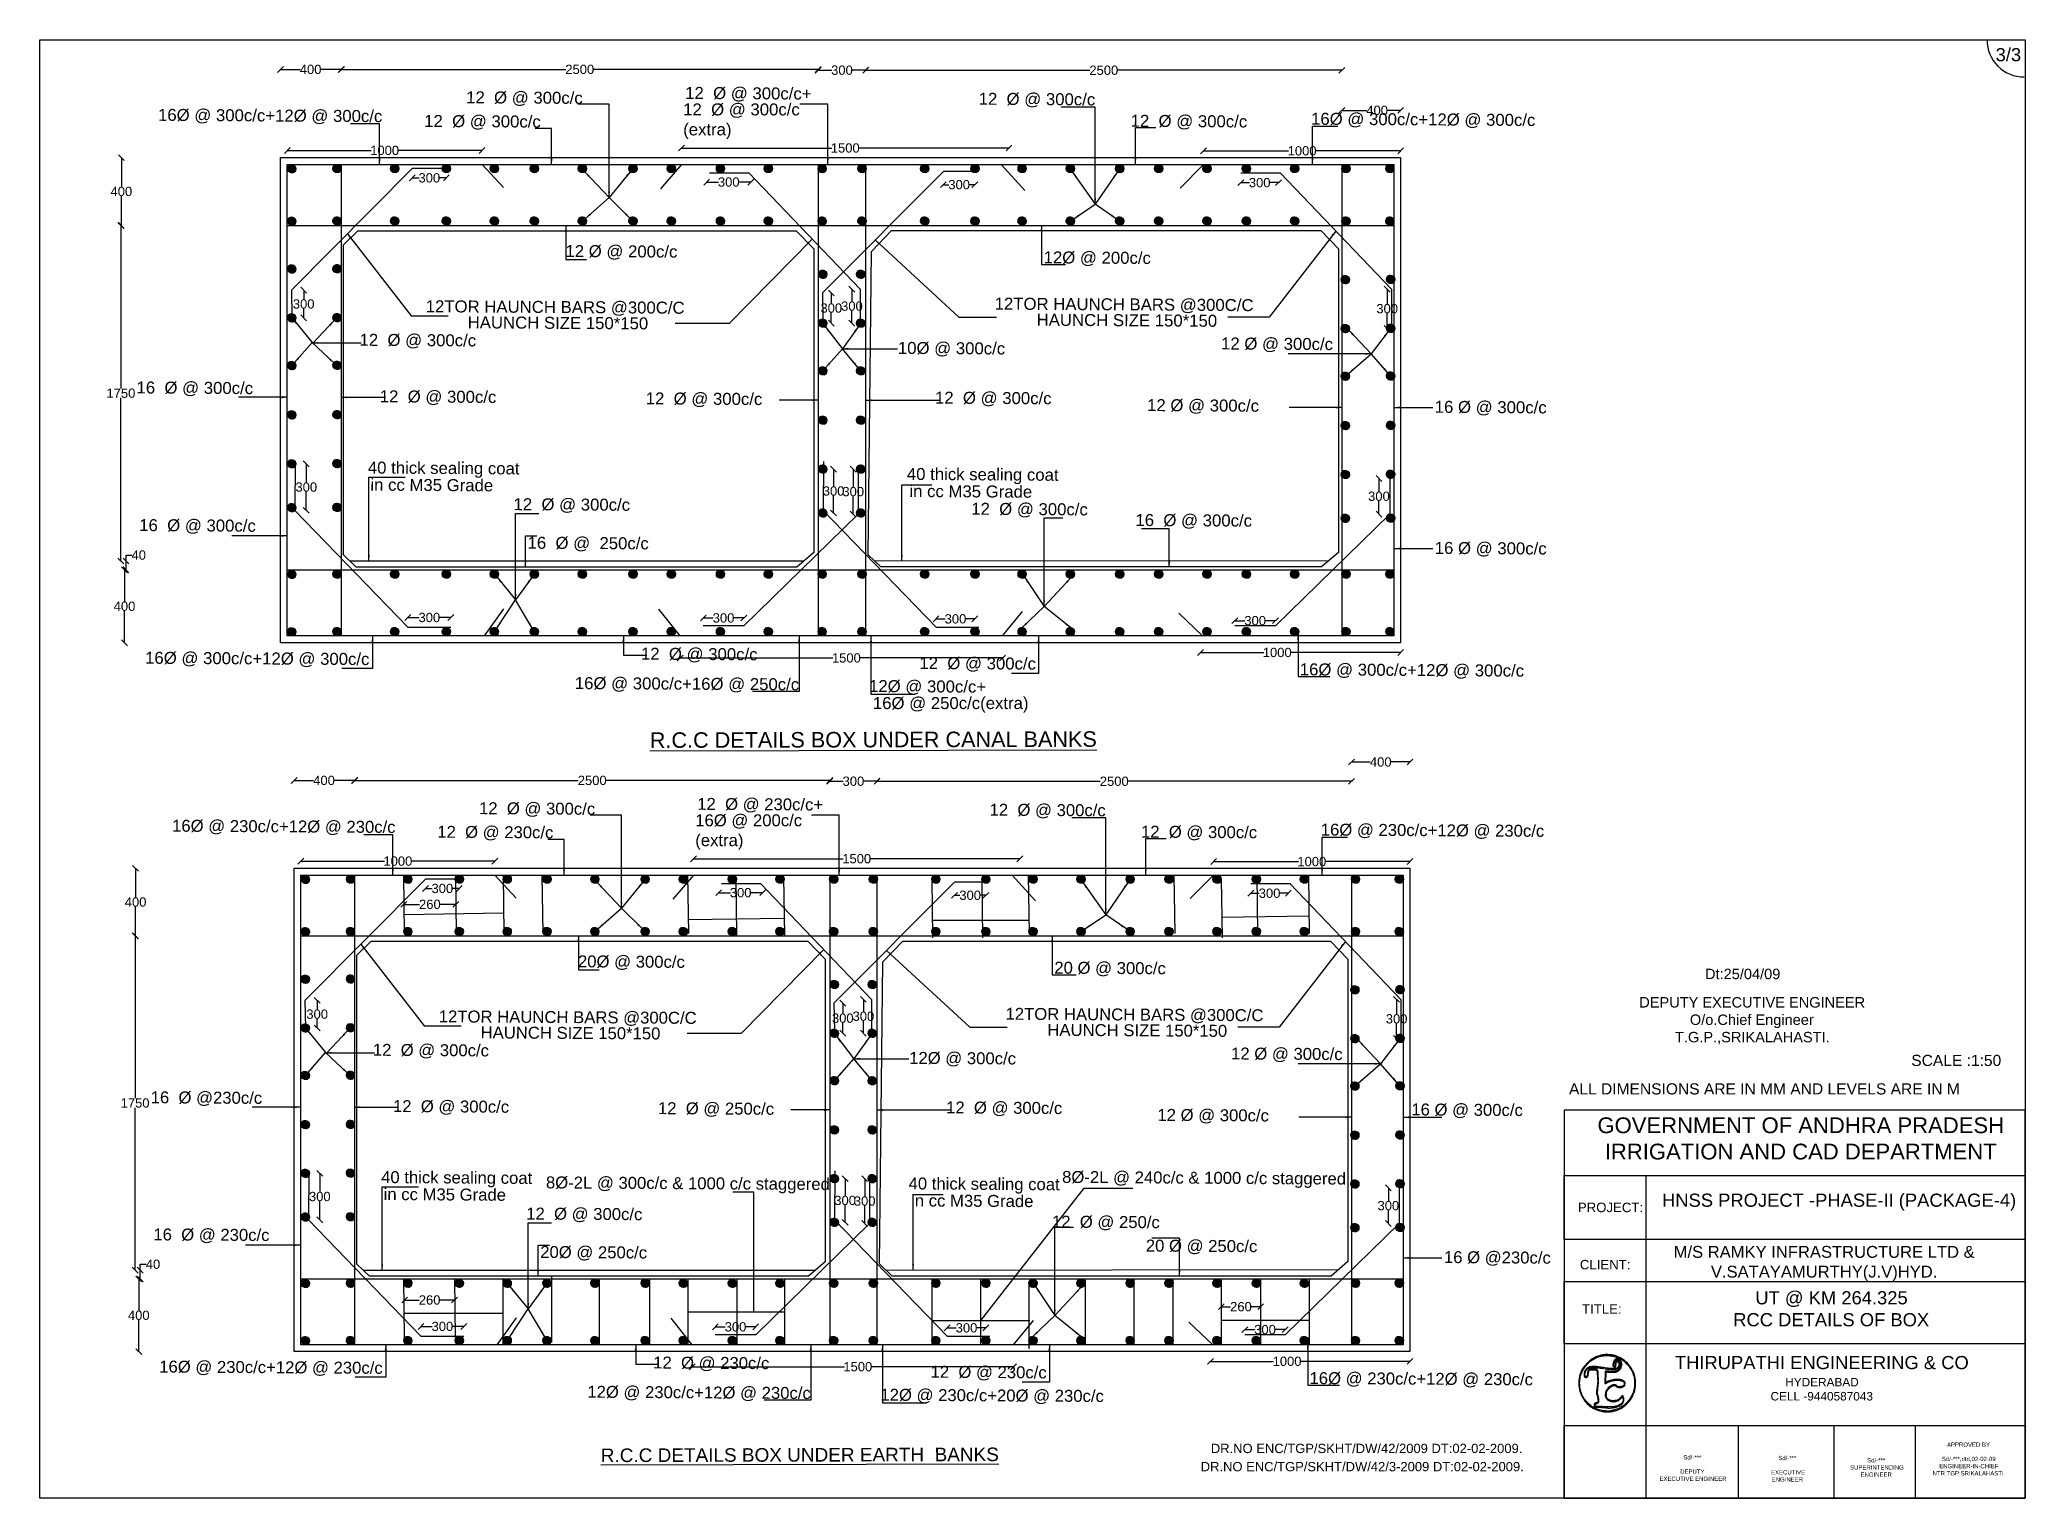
# Model space of a CAD drawing. Header units: millimetres. Extents: x 5124 to 6568637, y 2311 to 91879094.
# Drawn here: x 3680916 to 3712978, y 45934530 to 45958074 of the extents above; entities that cross this region are included whole.
import ezdxf

# ---------------------------------------------------------------- set-up
doc = ezdxf.new("R2010")
doc.units = ezdxf.units.MM
doc.header["$MEASUREMENT"] = 0
for name, color, linetype in [('DIMENSION', 7, 'Continuous'), ('DRAWING', 7, 'Continuous'), ('TEXT', 7, 'Continuous')]:
    doc.layers.add(name, color=color, linetype=linetype)
doc.styles.get("Standard").update_dxf_attribs({"font": 'arial.ttf', "height": 150})
doc.dimstyles.get("Standard").update_dxf_attribs({"dimtxt": 200, "dimasz": 110, "dimexe": 0.18, "dimexo": 0.0625, "dimgap": 0.09, "dimtad": 0, "dimtih": 1, "dimtoh": 1, "dimdec": 0, "dimzin": 0, "dimdsep": 46, "dimtxsty": 'Standard', "dimblk": 'OBLIQUE', "dimcen": 0.09, "dimse1": 1, "dimse2": 1, "dimadec": 0, "dimazin": 0, "dimtfac": 1, "dimtdec": 0, "dimtofl": 0, "dimtmove": 0, "dimatfit": 3, "dimfxl": 1, "dimtolj": 1, "dimtzin": 0, "dimarcsym": 0})

msp = doc.modelspace()

# ---------------------------------------------------------------- texts
at = {"layer": 'DRAWING'}
for s, height, p in [('12  Ø @ 300c/c ', 193.541, (3687801, 45957049.2)), ('12  Ø @ 300c/c+ ', 193.541, (3691338.1, 45957119.5)), ('12  Ø @ 300c/c ', 193.541, (3696076.8, 45957024.9)), ('16Ø @ 300c/c+12Ø @ 300c/c', 193.541, (3682825.7, 45956765.4)), ('12  Ø @ 300c/c ', 193.541, (3687123.9, 45956666.9)), ('12  Ø @ 300c/c ', 193.541, (3698530.8, 45956669.2)), ('16Ø @ 300c/c+12Ø @ 300c/c', 193.541, (3701444.4, 45956702.6)), ('12 Ø @ 200c/c ', 193.541, (3689404.7, 45954567.7)), ('12Ø @ 200c/c ', 193.541, (3697125.9, 45954464.7)), ('12TOR HAUNCH BARS @300C/C', 193.541, (3687148.2, 45953675.6)), ('12TOR HAUNCH BARS @300C/C', 193.541, (3696335, 45953717.7)), (' HAUNCH SIZE 150*150', 193.541, (3687750.9, 45953416.2)), (' HAUNCH SIZE 150*150', 193.541, (3696937.7, 45953458.2)), ('12  Ø @ 300c/c ', 193.541, (3686079.9, 45953134.1)), ('12 Ø @ 300c/c ', 193.541, (3699991.4, 45953074.6)), ('10Ø @ 300c/c ', 193.541, (3694772.7, 45953003.3)), ('16  Ø @ 300c/c ', 193.541, (3682478.5, 45952364.5)), ('12  Ø @ 300c/c ', 193.541, (3686406.3, 45952221.8)), ('12  Ø @ 300c/c ', 193.541, (3690701, 45952188.2)), ('12  Ø @ 300c/c ', 193.541, (3695371.9, 45952200.5)), ('12 Ø @ 300c/c ', 193.541, (3698796.7, 45952079.8)), ('16 Ø @ 300c/c ', 193.541, (3703441.3, 45952052.2)), ('40 thick sealing coat', 193.541, (3686213.6, 45951071.4)), ('in cc M35 Grade', 193.541, (3686254.6, 45950795.4)), ('40 thick sealing coat', 193.541, (3694917.6, 45950968.6)), ('12  Ø @ 300c/c ', 193.541, (3688566.1, 45950480.7)), ('in cc M35 Grade', 193.541, (3694958.5, 45950692.6)), ('16  Ø @ 300c/c ', 193.541, (3682522.4, 45950142.8)), ('12  Ø @ 300c/c ', 193.541, (3695957.5, 45950406.5)), ('16  Ø @ 300c/c ', 193.541, (3698608.7, 45950225.4)), ('16  Ø @  250c/c ', 193.541, (3688792.8, 45949858.6)), ('16 Ø @ 300c/c ', 193.541, (3703441.3, 45949774.9)), ('16Ø @ 300c/c+12Ø @ 300c/c', 193.541, (3682617.3, 45948001.2)), ('12  Ø @ 300c/c ', 193.541, (3690624.1, 45948067.1)), ('12  Ø @ 300c/c ', 193.541, (3695119.7, 45947916.9)), ('16Ø @ 300c/c+16Ø @ 250c/c', 193.541, (3689556.3, 45947592.8)), ('16Ø @ 300c/c+12Ø @ 300c/c', 193.541, (3701262, 45947814.7)), ('12Ø @ 300c/c+', 193.541, (3694306.8, 45947544.8)), ('12  Ø @ 230c/c+ ', 192.807, (3691533, 45945643.4)), ('12  Ø @ 300c/c ', 192.807, (3688009.2, 45945573.4)), ('12  Ø @ 300c/c ', 192.807, (3696253.6, 45945549.2)), ('16Ø @ 230c/c+12Ø @ 230c/c', 192.807, (3683052.8, 45945290.6)), ('12  Ø @ 230c/c ', 192.807, (3687334.7, 45945192.6)), ('12  Ø @ 300c/c ', 192.807, (3698698.4, 45945194.8)), ('16Ø @ 230c/c+12Ø @ 230c/c', 192.807, (3701601, 45945228.1)), ('20Ø @ 300c/c ', 192.807, (3689606.9, 45943101.3)), ('20 Ø @ 300c/c ', 192.807, (3697298.8, 45942998.7)), ('12TOR HAUNCH BARS @300C/C', 192.807, (3687358.9, 45942212.5)), ('12TOR HAUNCH BARS @300C/C', 192.807, (3696510.9, 45942254.5)), (' HAUNCH SIZE 150*150', 192.807, (3687959.4, 45941954.1)), (' HAUNCH SIZE 150*150', 192.807, (3697111.3, 45941996)), ('12  Ø @ 300c/c ', 192.807, (3686294.6, 45941673.1)), ('12Ø @ 300c/c ', 192.807, (3694954.5, 45941542.8)), ('12 Ø @ 300c/c ', 192.807, (3700153.5, 45941613.8)), ('16  Ø @230c/c ', 192.807, (3682707, 45940906.5)), ('12  Ø @ 300c/c ', 192.807, (3686619.8, 45940764.3)), ('12  Ø @ 250c/c ', 192.807, (3690898.3, 45940730.8)), ('12  Ø @ 300c/c ', 192.807, (3695551.5, 45940743)), ('12 Ø @ 300c/c ', 192.807, (3698963.2, 45940622.8)), ('16 Ø @ 300c/c ', 192.807, (3703063.4, 45940710.2)), ('40 thick sealing coat', 192.807, (3686427.9, 45939618.2)), ('8Ø-2L @ 240c/c & 1000 c/c staggered ', 192.807, (3697424.2, 45939620.8)), ('in cc M35 Grade', 192.807, (3686468.7, 45939343.3)), ('8Ø-2L @ 300c/c & 1000 c/c staggered ', 192.807, (3689089, 45939532.8)), ('40 thick sealing coat', 192.807, (3694945.2, 45939515.8)), ('in cc M35 Grade', 192.807, (3694985.9, 45939240.9)), ('12  Ø @ 300c/c ', 192.807, (3688771.4, 45939029.8)), ('16  Ø @ 230c/c ', 192.807, (3682750.7, 45938693.2)), ('12  Ø @ 250/c ', 192.807, (3697261.2, 45938899.6)), ('20Ø @ 250c/c ', 192.807, (3688997.3, 45938410.1)), ('20 Ø @ 250c/c ', 192.807, (3698776, 45938512.9)), ('16 Ø @230c/c ', 192.807, (3703590.2, 45938326.6)), ('16Ø @ 230c/c+12Ø @ 230c/c', 192.807, (3682845.2, 45936559.7)), ('12  Ø @ 230c/c ', 192.807, (3690821.6, 45936625.3)), ('12  Ø @ 230c/c ', 192.807, (3695300.2, 45936475.7)), ('16Ø @ 230c/c+12Ø @ 230c/c', 192.807, (3701419.2, 45936373.9)), ('12Ø @ 230c/c+12Ø @ 230c/c', 192.807, (3689757.9, 45936152.9)), ('12Ø @ 230c/c+20Ø @ 230c/c', 192.807, (3694490.4, 45936105))]:
    msp.add_text(s, height=height, rotation=359.65712, dxfattribs=at).set_placement(p)
at = {"layer": 'DRAWING', "attachment_point": 1}
for s, insert, char_height, width in [('3/3', (3712498.7, 45957939), 212, 2845.776), ('12  Ø @ 300c/c (extra)', (3691306.2, 45957046.1), 193.541, 2337.287), ('16Ø @ 250c/c(extra)', (3694369.3, 45947463.1), 193.541, 2599.369), ('16Ø @ 200c/c (extra)', (3691501.1, 45945570.3), 192.807, 2328.427)]:
    msp.add_mtext(s, dxfattribs=dict(at, insert=insert, char_height=char_height, width=width))
at = {"layer": 'TEXT'}
for s, height, p in [('%%UR.C.C DETAILS BOX UNDER CANAL BANKS', 250, (3690767.6, 45946642.7)), ('%%UR.C.C DETAILS BOX UNDER EARTH  BANKS', 219.099, (3689975.9, 45935113.6))]:
    msp.add_text(s, height=height, rotation=0.1412, dxfattribs=at).set_placement(p)
for s, height, p in [('Dt:25/04/09', 168.399, (3707806.1, 45942909.5)), ('SCALE :1:50', 179.859, (3711136.8, 45941507.9))]:
    msp.add_text(s, height=height, dxfattribs=at).set_placement(p)
at = {"layer": 'TEXT', "attachment_point": 1}
for s, insert, char_height, width in [('\\pi652.31;DEPUTY EXECUTIVE ENGINEER\\P\\pi1469;O/o.Chief Engineer\\P\\pi1229.8;T.G.P.,SRIKALAHASTI.', (3706092.3, 45942619.7), 168.399, 4930.593), ('ALL DIMENSIONS ARE IN MM AND LEVELS ARE IN M', (3705610.3, 45941228.1), 179.859, 6418.507), ('PROJECT:', (3705753.1, 45939300.7), 152.55, 1423.362), ('\\pi10.886;M/S RAMKY INFRASTRUCTURE LTD &\\P\\pi612.06;V.SATAYAMURTHY(J.V)HYD.', (3707289.5, 45938603), 191.509, 4856.383), ('CLIENT:', (3705785.4, 45938377.4), 152.55, 1423.362), ('\\pi2082.9;UT @ KM 264.325\\P\\pi1726.1;RCC DETAILS OF BOX', (3706535.6, 45937872.3), 212.339, 6591.599), ('TITLE:', (3705820.5, 45937662.5), 152.55, 827.23), ('\\pi932.62;THIRUPATHI ENGINEERING & CO\\P\\pi2715;{\\H0.64302x;HYDERABAD\\P\\pi2477.6;CELL -9440587043}', (3706386.5, 45936826.4), 212.339, 6591.599), ('DR.NO ENC/TGP/SKHT/DW/42/2009 DT:02-02-2009. ', (3699826.5, 45935409.4), 150, 11909.349), ('\\pi235.98;APPROVED BY\\P\\pi582.82;\\P\\pi153.64;Sd/-***,dtd,02-02-09 \\P\\pi109.91;ENGINEER-IN-CHIEF\\P\\pi4.0359;NTR TGP:SRIKALAHASTI.', (3711477.5, 45935430.2), 69.339, 1165.637), ('DR.NO ENC/TGP/SKHT/DW/42/3-2009 DT:02-02-2009. ', (3699663.1, 45935115.6), 150, 11101.32), ('\\pi1598.7;Sd/-***\\P\\pi1740.2;\\P\\pi1547.8;DEPUTY \\P\\pi1186.4; EXECUTIVE ENGINEER', (3705857.2, 45935225.5), 69.339, 3480.307), ('\\pi1598.7;Sd/-***\\P\\pi1726.7; \\P\\pi1454.8; EXECUTIVE \\P\\pi1491.6;ENGINEER', (3707391, 45935214.4), 69.339, 3480.307), ('\\pi1598.7;Sd/-***\\P\\pi1296.5; SUPERINTENDING  \\P\\pi1491.6;ENGINEER', (3708825.4, 45935177.4), 69.339, 3480.307)]:
    msp.add_mtext(s, dxfattribs=dict(at, insert=insert, char_height=char_height, width=width))
at = {"layer": 'TEXT', "color": 7, "width": 7266.788, "attachment_point": 5}
for s, insert, char_height in [('GOVERNMENT OF ANDHRA PRADESH\\PIRRIGATION AND CAD DEPARTMENT', (3709352, 45940336.7), 254.807), ('HNSS PROJECT -PHASE-II (PACKAGE-4)', (3709971.2, 45939309.3), 212.339)]:
    msp.add_mtext(s, dxfattribs=dict(at, insert=insert, char_height=char_height))

# ---------------------------------------------------------------- blocks, each defined once
blk = doc.blocks.new('_Oblique')
at = {"color": 0, "linetype": 'ByBlock', "lineweight": -2}
blk.add_line((-0.5, -0.5), (0.5, 0.5), dxfattribs=at)
blk = doc.blocks.new('*D64')
at = {"layer": 'Defpoints', "color": 0}
for p in [(3688058, 45956287), (3684914, 45956061), (3688058, 45956061)]:
    blk.add_point(p, dxfattribs=at)
at = {"layer": 'DIMENSION', "color": 0, "lineweight": -2}
for p, q in [((3684914, 45956287), (3686269, 45956287)), ((3688058, 45956287), (3686703, 45956287))]:
    blk.add_line(p, q, dxfattribs=at)
at = {"layer": 'DIMENSION', "color": 0, "lineweight": -2, "xscale": 95, "yscale": 95, "zscale": 95, "rotation": 180}
blk.add_blockref('_Oblique', (3684914, 45956287), dxfattribs=at)
at = {"layer": 'DIMENSION', "color": 0, "lineweight": -2, "xscale": 95, "yscale": 95, "zscale": 95}
blk.add_blockref('_Oblique', (3688058, 45956287), dxfattribs=at)
at = {"layer": 'DIMENSION', "color": 0, "insert": (3686486, 45956287), "char_height": 150, "attachment_point": 5}
blk.add_mtext('\\A1;1000', dxfattribs=at)
blk = doc.blocks.new('*D65')
at = {"layer": 'Defpoints', "color": 0}
for p in [(3685789, 45957595), (3684804, 45956171), (3685789, 45956171)]:
    blk.add_point(p, dxfattribs=at)
at = {"layer": 'DIMENSION', "color": 0, "lineweight": -2}
for p, q in [((3684804, 45957595), (3685121, 45957595)), ((3685789, 45957595), (3685458, 45957595))]:
    blk.add_line(p, q, dxfattribs=at)
at = {"layer": 'DIMENSION', "color": 0, "lineweight": -2, "xscale": 95, "yscale": 95, "zscale": 95, "rotation": 180}
blk.add_blockref('_Oblique', (3684804, 45957595), dxfattribs=at)
at = {"layer": 'DIMENSION', "color": 0, "lineweight": -2, "xscale": 95, "yscale": 95, "zscale": 95}
blk.add_blockref('_Oblique', (3685789, 45957595), dxfattribs=at)
at = {"layer": 'DIMENSION', "color": 0, "insert": (3685290, 45957595), "char_height": 150, "attachment_point": 5}
blk.add_mtext('\\A1;400', dxfattribs=at)
blk = doc.blocks.new('*D66')
at = {"layer": 'Defpoints', "color": 0}
for p in [(3693487, 45957595), (3685784, 45956061), (3693487, 45956061)]:
    blk.add_point(p, dxfattribs=at)
at = {"layer": 'DIMENSION', "color": 0, "lineweight": -2}
for p, q in [((3685784, 45957595), (3689411, 45957595)), ((3693487, 45957595), (3689861, 45957595))]:
    blk.add_line(p, q, dxfattribs=at)
at = {"layer": 'DIMENSION', "color": 0, "lineweight": -2, "xscale": 95, "yscale": 95, "zscale": 95, "rotation": 180}
blk.add_blockref('_Oblique', (3685784, 45957595), dxfattribs=at)
at = {"layer": 'DIMENSION', "color": 0, "lineweight": -2, "xscale": 95, "yscale": 95, "zscale": 95}
blk.add_blockref('_Oblique', (3693487, 45957595), dxfattribs=at)
at = {"layer": 'DIMENSION', "color": 0, "insert": (3689636, 45957595), "char_height": 150, "attachment_point": 5}
blk.add_mtext('\\A1;2500', dxfattribs=at)
blk = doc.blocks.new('*D67')
at = {"layer": 'Defpoints', "color": 0}
for p in [(3694252, 45957582), (3693487, 45956061), (3694252, 45956061)]:
    blk.add_point(p, dxfattribs=at)
at = {"layer": 'DIMENSION', "color": 0, "lineweight": -2}
for p, q in [((3693487, 45957582), (3693704, 45957582)), ((3694252, 45957582), (3694035, 45957582))]:
    blk.add_line(p, q, dxfattribs=at)
at = {"layer": 'DIMENSION', "color": 0, "lineweight": -2, "xscale": 95, "yscale": 95, "zscale": 95, "rotation": 180}
blk.add_blockref('_Oblique', (3693487, 45957582), dxfattribs=at)
at = {"layer": 'DIMENSION', "color": 0, "lineweight": -2, "xscale": 95, "yscale": 95, "zscale": 95}
blk.add_blockref('_Oblique', (3694252, 45957582), dxfattribs=at)
at = {"layer": 'DIMENSION', "color": 0, "insert": (3693870, 45957582), "char_height": 150, "attachment_point": 5}
blk.add_mtext('\\A1;300', dxfattribs=at)
blk = doc.blocks.new('*D68')
at = {"layer": 'Defpoints', "color": 0}
for p in [(3701943, 45957581), (3694252, 45956027), (3701943, 45956061)]:
    blk.add_point(p, dxfattribs=at)
at = {"layer": 'DIMENSION', "color": 0, "lineweight": -2}
for p, q in [((3694252, 45957581), (3697873, 45957581)), ((3701943, 45957581), (3698323, 45957581))]:
    blk.add_line(p, q, dxfattribs=at)
at = {"layer": 'DIMENSION', "color": 0, "lineweight": -2, "xscale": 95, "yscale": 95, "zscale": 95, "rotation": 180}
blk.add_blockref('_Oblique', (3694252, 45957581), dxfattribs=at)
at = {"layer": 'DIMENSION', "color": 0, "lineweight": -2, "xscale": 95, "yscale": 95, "zscale": 95}
blk.add_blockref('_Oblique', (3701943, 45957581), dxfattribs=at)
at = {"layer": 'DIMENSION', "color": 0, "insert": (3698098, 45957581), "char_height": 150, "attachment_point": 5}
blk.add_mtext('\\A1;2500', dxfattribs=at)
blk = doc.blocks.new('*D69')
at = {"layer": 'Defpoints', "color": 0}
for p in [(3702891, 45957242), (3702891, 45956934), (3701943, 45956061)]:
    blk.add_point(p, dxfattribs=at)
at = {"layer": 'DIMENSION', "color": 0, "lineweight": -2}
for p, q in [((3701943, 45956934), (3702343, 45956934)), ((3702891, 45956934), (3702680, 45956934))]:
    blk.add_line(p, q, dxfattribs=at)
at = {"layer": 'DIMENSION', "color": 0, "lineweight": -2, "xscale": 95, "yscale": 95, "zscale": 95, "rotation": 180}
blk.add_blockref('_Oblique', (3701943, 45956934), dxfattribs=at)
at = {"layer": 'DIMENSION', "color": 0, "lineweight": -2, "xscale": 95, "yscale": 95, "zscale": 95}
blk.add_blockref('_Oblique', (3702891, 45956934), dxfattribs=at)
at = {"layer": 'DIMENSION', "color": 0, "insert": (3702512, 45956934), "char_height": 150, "attachment_point": 5}
blk.add_mtext('\\A1;400', dxfattribs=at)
blk = doc.blocks.new('*D70')
at = {"layer": 'Defpoints', "color": 0}
for p in [(3696567, 45956326), (3691279, 45956061), (3696567, 45956061)]:
    blk.add_point(p, dxfattribs=at)
at = {"layer": 'DIMENSION', "color": 0, "lineweight": -2}
for p, q in [((3691279, 45956326), (3693706, 45956326)), ((3696567, 45956326), (3694140, 45956326))]:
    blk.add_line(p, q, dxfattribs=at)
at = {"layer": 'DIMENSION', "color": 0, "lineweight": -2, "xscale": 95, "yscale": 95, "zscale": 95, "rotation": 180}
blk.add_blockref('_Oblique', (3691279, 45956326), dxfattribs=at)
at = {"layer": 'DIMENSION', "color": 0, "lineweight": -2, "xscale": 95, "yscale": 95, "zscale": 95}
blk.add_blockref('_Oblique', (3696567, 45956326), dxfattribs=at)
at = {"layer": 'DIMENSION', "color": 0, "insert": (3693923, 45956326), "char_height": 150, "attachment_point": 5}
blk.add_mtext('\\A1;1500', dxfattribs=at)
blk = doc.blocks.new('*D71')
at = {"layer": 'Defpoints', "color": 0}
for p in [(3695507, 45955949), (3696017, 45955928), (3695507, 45955734)]:
    blk.add_point(p, dxfattribs=at)
at = {"layer": 'DIMENSION', "color": 0, "lineweight": -2}
for p, q in [((3695507, 45955734), (3695597, 45955734)), ((3696017, 45955734), (3695928, 45955734))]:
    blk.add_line(p, q, dxfattribs=at)
at = {"layer": 'DIMENSION', "color": 0, "lineweight": -2, "xscale": 95, "yscale": 95, "zscale": 95, "rotation": 180}
blk.add_blockref('_Oblique', (3695507, 45955734), dxfattribs=at)
at = {"layer": 'DIMENSION', "color": 0, "lineweight": -2, "xscale": 95, "yscale": 95, "zscale": 95}
blk.add_blockref('_Oblique', (3696017, 45955734), dxfattribs=at)
at = {"layer": 'DIMENSION', "color": 0, "insert": (3695762, 45955734), "char_height": 150, "attachment_point": 5}
blk.add_mtext('\\A1;300', dxfattribs=at)
blk = doc.blocks.new('*D72')
at = {"layer": 'Defpoints', "color": 0}
for p in [(3691685, 45955915), (3692399, 45955888), (3692399, 45955776)]:
    blk.add_point(p, dxfattribs=at)
at = {"layer": 'DIMENSION', "color": 0, "lineweight": -2}
for p, q in [((3691685, 45955776), (3691877, 45955776)), ((3692399, 45955776), (3692208, 45955776))]:
    blk.add_line(p, q, dxfattribs=at)
at = {"layer": 'DIMENSION', "color": 0, "lineweight": -2, "xscale": 95, "yscale": 95, "zscale": 95, "rotation": 180}
blk.add_blockref('_Oblique', (3691685, 45955776), dxfattribs=at)
at = {"layer": 'DIMENSION', "color": 0, "lineweight": -2, "xscale": 95, "yscale": 95, "zscale": 95}
blk.add_blockref('_Oblique', (3692399, 45955776), dxfattribs=at)
at = {"layer": 'DIMENSION', "color": 0, "insert": (3692042, 45955776), "char_height": 150, "attachment_point": 5}
blk.add_mtext('\\A1;300', dxfattribs=at)
blk = doc.blocks.new('*D73')
at = {"layer": 'Defpoints', "color": 0}
for p in [(3686932, 45955995), (3687481, 45955995), (3687481, 45955844)]:
    blk.add_point(p, dxfattribs=at)
at = {"layer": 'DIMENSION', "color": 0, "lineweight": -2}
for p, q in [((3686932, 45955844), (3687041, 45955844)), ((3687481, 45955844), (3687372, 45955844))]:
    blk.add_line(p, q, dxfattribs=at)
at = {"layer": 'DIMENSION', "color": 0, "lineweight": -2, "xscale": 95, "yscale": 95, "zscale": 95, "rotation": 180}
blk.add_blockref('_Oblique', (3686932, 45955844), dxfattribs=at)
at = {"layer": 'DIMENSION', "color": 0, "lineweight": -2, "xscale": 95, "yscale": 95, "zscale": 95}
blk.add_blockref('_Oblique', (3687481, 45955844), dxfattribs=at)
at = {"layer": 'DIMENSION', "color": 0, "insert": (3687207, 45955844), "char_height": 150, "attachment_point": 5}
blk.add_mtext('\\A1;300', dxfattribs=at)
blk = doc.blocks.new('*D74')
at = {"layer": 'Defpoints', "color": 0}
for p in [(3684980, 45954032), (3685178, 45954032), (3684987, 45953584)]:
    blk.add_point(p, dxfattribs=at)
at = {"layer": 'DIMENSION', "color": 0, "lineweight": -2}
for p, q in [((3685178, 45954032), (3685178, 45953885)), ((3685178, 45953584), (3685178, 45953731))]:
    blk.add_line(p, q, dxfattribs=at)
at = {"layer": 'DIMENSION', "color": 0, "lineweight": -2, "xscale": 95, "yscale": 95, "zscale": 95}
for p, rotation in [((3685178, 45954032), 90), ((3685178, 45953584), 270)]:
    blk.add_blockref('_Oblique', p, dxfattribs=dict(at, rotation=rotation))
at = {"layer": 'DIMENSION', "color": 0, "insert": (3685178, 45953808), "char_height": 150, "attachment_point": 5}
blk.add_mtext('\\A1;300', dxfattribs=at)
blk = doc.blocks.new('*D75')
at = {"layer": 'Defpoints', "color": 0}
for p in [(3685053, 45951228), (3685037, 45950477), (3685220, 45950477)]:
    blk.add_point(p, dxfattribs=at)
at = {"layer": 'DIMENSION', "color": 0, "lineweight": -2}
for p, q in [((3685220, 45951228), (3685220, 45950929)), ((3685220, 45950477), (3685220, 45950776))]:
    blk.add_line(p, q, dxfattribs=at)
at = {"layer": 'DIMENSION', "color": 0, "lineweight": -2, "xscale": 95, "yscale": 95, "zscale": 95}
for p, rotation in [((3685220, 45951228), 90), ((3685220, 45950477), 270)]:
    blk.add_blockref('_Oblique', p, dxfattribs=dict(at, rotation=rotation))
at = {"layer": 'DIMENSION', "color": 0, "insert": (3685220, 45950852), "char_height": 150, "attachment_point": 5}
blk.add_mtext('\\A1;300', dxfattribs=at)
blk = doc.blocks.new('*D76')
at = {"layer": 'Defpoints', "color": 0}
for p in [(3686860, 45948747), (3686860, 45948589), (3687554, 45948589)]:
    blk.add_point(p, dxfattribs=at)
at = {"layer": 'DIMENSION', "color": 0, "lineweight": -2}
for p, q in [((3686860, 45948747), (3687042, 45948747)), ((3687554, 45948747), (3687373, 45948747))]:
    blk.add_line(p, q, dxfattribs=at)
at = {"layer": 'DIMENSION', "color": 0, "lineweight": -2, "xscale": 95, "yscale": 95, "zscale": 95, "rotation": 180}
blk.add_blockref('_Oblique', (3686860, 45948747), dxfattribs=at)
at = {"layer": 'DIMENSION', "color": 0, "lineweight": -2, "xscale": 95, "yscale": 95, "zscale": 95}
blk.add_blockref('_Oblique', (3687554, 45948747), dxfattribs=at)
at = {"layer": 'DIMENSION', "color": 0, "insert": (3687207, 45948747), "char_height": 150, "attachment_point": 5}
blk.add_mtext('\\A1;300', dxfattribs=at)
blk = doc.blocks.new('*D77')
at = {"layer": 'Defpoints', "color": 0}
for p in [(3691631, 45948740), (3691631, 45948612), (3692286, 45948612)]:
    blk.add_point(p, dxfattribs=at)
at = {"layer": 'DIMENSION', "color": 0, "lineweight": -2}
for p, q in [((3691631, 45948740), (3691793, 45948740)), ((3692286, 45948740), (3692124, 45948740))]:
    blk.add_line(p, q, dxfattribs=at)
at = {"layer": 'DIMENSION', "color": 0, "lineweight": -2, "xscale": 95, "yscale": 95, "zscale": 95, "rotation": 180}
blk.add_blockref('_Oblique', (3691631, 45948740), dxfattribs=at)
at = {"layer": 'DIMENSION', "color": 0, "lineweight": -2, "xscale": 95, "yscale": 95, "zscale": 95}
blk.add_blockref('_Oblique', (3692286, 45948740), dxfattribs=at)
at = {"layer": 'DIMENSION', "color": 0, "insert": (3691958, 45948740), "char_height": 150, "attachment_point": 5}
blk.add_mtext('\\A1;300', dxfattribs=at)
blk = doc.blocks.new('*D78')
at = {"layer": 'Defpoints', "color": 0}
for p in [(3693561, 45951143), (3693561, 45950435), (3693735, 45950435)]:
    blk.add_point(p, dxfattribs=at)
at = {"layer": 'DIMENSION', "color": 0, "lineweight": -2}
for p, q in [((3693735, 45951143), (3693735, 45950865)), ((3693735, 45950435), (3693735, 45950712))]:
    blk.add_line(p, q, dxfattribs=at)
at = {"layer": 'DIMENSION', "color": 0, "lineweight": -2, "xscale": 95, "yscale": 95, "zscale": 95}
for p, rotation in [((3693735, 45951143), 90), ((3693735, 45950435), 270)]:
    blk.add_blockref('_Oblique', p, dxfattribs=dict(at, rotation=rotation))
at = {"layer": 'DIMENSION', "color": 0, "insert": (3693735, 45950789), "char_height": 150, "attachment_point": 5}
blk.add_mtext('\\A1;300', dxfattribs=at)
blk = doc.blocks.new('*D79')
at = {"layer": 'Defpoints', "color": 0}
for p in [(3694052, 45951143), (3694174, 45951143), (3694132, 45950416)]:
    blk.add_point(p, dxfattribs=at)
at = {"layer": 'DIMENSION', "color": 0, "lineweight": -2}
for p, q in [((3694052, 45951143), (3694052, 45950856)), ((3694052, 45950416), (3694052, 45950703))]:
    blk.add_line(p, q, dxfattribs=at)
at = {"layer": 'DIMENSION', "color": 0, "lineweight": -2, "xscale": 95, "yscale": 95, "zscale": 95}
for p, rotation in [((3694052, 45951143), 90), ((3694052, 45950416), 270)]:
    blk.add_blockref('_Oblique', p, dxfattribs=dict(at, rotation=rotation))
at = {"layer": 'DIMENSION', "color": 0, "insert": (3694052, 45950779), "char_height": 150, "attachment_point": 5}
blk.add_mtext('\\A1;300', dxfattribs=at)
blk = doc.blocks.new('*D80')
at = {"layer": 'Defpoints', "color": 0}
for p in [(3693555, 45953986), (3693698, 45953986), (3693561, 45953498)]:
    blk.add_point(p, dxfattribs=at)
at = {"layer": 'DIMENSION', "color": 0, "lineweight": -2}
for p, q in [((3693698, 45953986), (3693698, 45953819)), ((3693698, 45953498), (3693698, 45953666))]:
    blk.add_line(p, q, dxfattribs=at)
at = {"layer": 'DIMENSION', "color": 0, "lineweight": -2, "xscale": 95, "yscale": 95, "zscale": 95}
for p, rotation in [((3693698, 45953986), 90), ((3693698, 45953498), 270)]:
    blk.add_blockref('_Oblique', p, dxfattribs=dict(at, rotation=rotation))
at = {"layer": 'DIMENSION', "color": 0, "insert": (3693698, 45953742), "char_height": 150, "attachment_point": 5}
blk.add_mtext('\\A1;300', dxfattribs=at)
blk = doc.blocks.new('*D81')
at = {"layer": 'Defpoints', "color": 0}
for p in [(3694163, 45954048), (3694031, 45953498), (3694174, 45953498)]:
    blk.add_point(p, dxfattribs=at)
at = {"layer": 'DIMENSION', "color": 0, "lineweight": -2}
for p, q in [((3694031, 45954048), (3694031, 45953850)), ((3694031, 45953498), (3694031, 45953696))]:
    blk.add_line(p, q, dxfattribs=at)
at = {"layer": 'DIMENSION', "color": 0, "lineweight": -2, "xscale": 95, "yscale": 95, "zscale": 95}
for p, rotation in [((3694031, 45954048), 90), ((3694031, 45953498), 270)]:
    blk.add_blockref('_Oblique', p, dxfattribs=dict(at, rotation=rotation))
at = {"layer": 'DIMENSION', "color": 0, "insert": (3694031, 45953773), "char_height": 150, "attachment_point": 5}
blk.add_mtext('\\A1;300', dxfattribs=at)
blk = doc.blocks.new('*D82')
at = {"layer": 'Defpoints', "color": 0}
for p in [(3700311, 45955925), (3700919, 45955925), (3700919, 45955767)]:
    blk.add_point(p, dxfattribs=at)
at = {"layer": 'DIMENSION', "color": 0, "lineweight": -2}
for p, q in [((3700311, 45955767), (3700449, 45955767)), ((3700919, 45955767), (3700780, 45955767))]:
    blk.add_line(p, q, dxfattribs=at)
at = {"layer": 'DIMENSION', "color": 0, "lineweight": -2, "xscale": 95, "yscale": 95, "zscale": 95, "rotation": 180}
blk.add_blockref('_Oblique', (3700311, 45955767), dxfattribs=at)
at = {"layer": 'DIMENSION', "color": 0, "lineweight": -2, "xscale": 95, "yscale": 95, "zscale": 95}
blk.add_blockref('_Oblique', (3700919, 45955767), dxfattribs=at)
at = {"layer": 'DIMENSION', "color": 0, "insert": (3700615, 45955767), "char_height": 150, "attachment_point": 5}
blk.add_mtext('\\A1;300', dxfattribs=at)
blk = doc.blocks.new('*D83')
at = {"layer": 'Defpoints', "color": 0}
for p in [(3702891, 45956280), (3699709, 45956061), (3702891, 45955994)]:
    blk.add_point(p, dxfattribs=at)
at = {"layer": 'DIMENSION', "color": 0, "lineweight": -2}
for p, q in [((3699709, 45956280), (3701083, 45956280)), ((3702891, 45956280), (3701517, 45956280))]:
    blk.add_line(p, q, dxfattribs=at)
at = {"layer": 'DIMENSION', "color": 0, "lineweight": -2, "xscale": 95, "yscale": 95, "zscale": 95, "rotation": 180}
blk.add_blockref('_Oblique', (3699709, 45956280), dxfattribs=at)
at = {"layer": 'DIMENSION', "color": 0, "lineweight": -2, "xscale": 95, "yscale": 95, "zscale": 95}
blk.add_blockref('_Oblique', (3702891, 45956280), dxfattribs=at)
at = {"layer": 'DIMENSION', "color": 0, "insert": (3701300, 45956280), "char_height": 150, "attachment_point": 5}
blk.add_mtext('\\A1;1000', dxfattribs=at)
blk = doc.blocks.new('*D84')
at = {"layer": 'Defpoints', "color": 0}
for p in [(3702744, 45954048), (3702674, 45953415), (3702729, 45953415)]:
    blk.add_point(p, dxfattribs=at)
at = {"layer": 'DIMENSION', "color": 0, "lineweight": -2}
for p, q in [((3702674, 45954048), (3702674, 45953808)), ((3702674, 45953415), (3702674, 45953655))]:
    blk.add_line(p, q, dxfattribs=at)
at = {"layer": 'DIMENSION', "color": 0, "lineweight": -2, "xscale": 95, "yscale": 95, "zscale": 95}
for p, rotation in [((3702674, 45954048), 90), ((3702674, 45953415), 270)]:
    blk.add_blockref('_Oblique', p, dxfattribs=dict(at, rotation=rotation))
at = {"layer": 'DIMENSION', "color": 0, "insert": (3702674, 45953732), "char_height": 150, "attachment_point": 5}
blk.add_mtext('\\A1;300', dxfattribs=at)
blk = doc.blocks.new('*D85')
at = {"layer": 'Defpoints', "color": 0}
for p in [(3702541, 45950993), (3702729, 45950993), (3702716, 45950416)]:
    blk.add_point(p, dxfattribs=at)
at = {"layer": 'DIMENSION', "color": 0, "lineweight": -2}
for p, q in [((3702541, 45950993), (3702541, 45950781)), ((3702541, 45950416), (3702541, 45950628))]:
    blk.add_line(p, q, dxfattribs=at)
at = {"layer": 'DIMENSION', "color": 0, "lineweight": -2, "xscale": 95, "yscale": 95, "zscale": 95}
for p, rotation in [((3702541, 45950993), 90), ((3702541, 45950416), 270)]:
    blk.add_blockref('_Oblique', p, dxfattribs=dict(at, rotation=rotation))
at = {"layer": 'DIMENSION', "color": 0, "insert": (3702541, 45950704), "char_height": 150, "attachment_point": 5}
blk.add_mtext('\\A1;300', dxfattribs=at)
blk = doc.blocks.new('*D86')
at = {"layer": 'Defpoints', "color": 0}
for p in [(3700215, 45948696), (3700215, 45948612), (3700869, 45948612)]:
    blk.add_point(p, dxfattribs=at)
at = {"layer": 'DIMENSION', "color": 0, "lineweight": -2}
for p, q in [((3700215, 45948696), (3700377, 45948696)), ((3700869, 45948696), (3700708, 45948696))]:
    blk.add_line(p, q, dxfattribs=at)
at = {"layer": 'DIMENSION', "color": 0, "lineweight": -2, "xscale": 95, "yscale": 95, "zscale": 95, "rotation": 180}
blk.add_blockref('_Oblique', (3700215, 45948696), dxfattribs=at)
at = {"layer": 'DIMENSION', "color": 0, "lineweight": -2, "xscale": 95, "yscale": 95, "zscale": 95}
blk.add_blockref('_Oblique', (3700869, 45948696), dxfattribs=at)
at = {"layer": 'DIMENSION', "color": 0, "insert": (3700542, 45948696), "char_height": 150, "attachment_point": 5}
blk.add_mtext('\\A1;300', dxfattribs=at)
blk = doc.blocks.new('*D87')
at = {"layer": 'Defpoints', "color": 0}
for p in [(3699658, 45948449), (3702891, 45948339), (3702891, 45948182)]:
    blk.add_point(p, dxfattribs=at)
at = {"layer": 'DIMENSION', "color": 0, "lineweight": -2}
for p, q in [((3699658, 45948182), (3700682, 45948182)), ((3702891, 45948182), (3701115, 45948182))]:
    blk.add_line(p, q, dxfattribs=at)
at = {"layer": 'DIMENSION', "color": 0, "lineweight": -2, "xscale": 95, "yscale": 95, "zscale": 95, "rotation": 180}
blk.add_blockref('_Oblique', (3699658, 45948182), dxfattribs=at)
at = {"layer": 'DIMENSION', "color": 0, "lineweight": -2, "xscale": 95, "yscale": 95, "zscale": 95}
blk.add_blockref('_Oblique', (3702891, 45948182), dxfattribs=at)
at = {"layer": 'DIMENSION', "color": 0, "insert": (3700898, 45948182), "char_height": 150, "attachment_point": 5}
blk.add_mtext('\\A1;1000', dxfattribs=at)
blk = doc.blocks.new('*D88')
at = {"layer": 'Defpoints', "color": 0}
for p in [(3691256, 45948449), (3696464, 45948449), (3696464, 45948094)]:
    blk.add_point(p, dxfattribs=at)
at = {"layer": 'DIMENSION', "color": 0, "lineweight": -2}
for p, q in [((3691256, 45948094), (3693724, 45948094)), ((3696464, 45948094), (3694158, 45948094))]:
    blk.add_line(p, q, dxfattribs=at)
at = {"layer": 'DIMENSION', "color": 0, "lineweight": -2, "xscale": 95, "yscale": 95, "zscale": 95, "rotation": 180}
blk.add_blockref('_Oblique', (3691256, 45948094), dxfattribs=at)
at = {"layer": 'DIMENSION', "color": 0, "lineweight": -2, "xscale": 95, "yscale": 95, "zscale": 95}
blk.add_blockref('_Oblique', (3696464, 45948094), dxfattribs=at)
at = {"layer": 'DIMENSION', "color": 0, "insert": (3693941, 45948094), "char_height": 150, "attachment_point": 5}
blk.add_mtext('\\A1;1500', dxfattribs=at)
blk = doc.blocks.new('*D89')
at = {"layer": 'Defpoints', "color": 0}
for p in [(3695389, 45948589), (3696017, 45948725), (3696017, 45948586)]:
    blk.add_point(p, dxfattribs=at)
at = {"layer": 'DIMENSION', "color": 0, "lineweight": -2}
for p, q in [((3695389, 45948725), (3695538, 45948725)), ((3696017, 45948725), (3695868, 45948725))]:
    blk.add_line(p, q, dxfattribs=at)
at = {"layer": 'DIMENSION', "color": 0, "lineweight": -2, "xscale": 95, "yscale": 95, "zscale": 95, "rotation": 180}
blk.add_blockref('_Oblique', (3695389, 45948725), dxfattribs=at)
at = {"layer": 'DIMENSION', "color": 0, "lineweight": -2, "xscale": 95, "yscale": 95, "zscale": 95}
blk.add_blockref('_Oblique', (3696017, 45948725), dxfattribs=at)
at = {"layer": 'DIMENSION', "color": 0, "insert": (3695703, 45948725), "char_height": 150, "attachment_point": 5}
blk.add_mtext('\\A1;300', dxfattribs=at)
blk = doc.blocks.new('*D90')
at = {"layer": 'Defpoints', "color": 0}
for p in [(3682285, 45949517), (3684914, 45949517), (3684804, 45948339)]:
    blk.add_point(p, dxfattribs=at)
at = {"layer": 'DIMENSION', "color": 0, "lineweight": -2}
for p, q in [((3682285, 45949517), (3682285, 45949005)), ((3682285, 45948339), (3682285, 45948852))]:
    blk.add_line(p, q, dxfattribs=at)
at = {"layer": 'DIMENSION', "color": 0, "lineweight": -2, "xscale": 95, "yscale": 95, "zscale": 95}
for p, rotation in [((3682285, 45949517), 90), ((3682285, 45948339), 270)]:
    blk.add_blockref('_Oblique', p, dxfattribs=dict(at, rotation=rotation))
at = {"layer": 'DIMENSION', "color": 0, "insert": (3682285, 45948928), "char_height": 150, "attachment_point": 5}
blk.add_mtext('\\A1;400', dxfattribs=at)
blk = doc.blocks.new('*D91')
at = {"layer": 'Defpoints', "color": 0}
for p in [(3682310, 45949660), (3686032, 45949660), (3686032, 45949517)]:
    blk.add_point(p, dxfattribs=at)
at = {"layer": 'DIMENSION', "color": 0, "lineweight": -2}
for p, q in [((3682310, 45949660), (3682310, 45949755)), ((3682310, 45949755), (3682405, 45949755)), ((3682310, 45949517), (3682310, 45949660))]:
    blk.add_line(p, q, dxfattribs=at)
at = {"layer": 'DIMENSION', "color": 0, "lineweight": -2, "xscale": 95, "yscale": 95, "zscale": 95}
for p, rotation in [((3682310, 45949660), 90), ((3682310, 45949517), 270)]:
    blk.add_blockref('_Oblique', p, dxfattribs=dict(at, rotation=rotation))
at = {"layer": 'DIMENSION', "color": 0, "insert": (3682515, 45949755), "char_height": 150, "attachment_point": 5}
blk.add_mtext('\\A1;40', dxfattribs=at)
blk = doc.blocks.new('*D92')
at = {"layer": 'Defpoints', "color": 0}
for p in [(3682227, 45955077), (3685784, 45955077), (3685925, 45949660)]:
    blk.add_point(p, dxfattribs=at)
at = {"layer": 'DIMENSION', "color": 0, "lineweight": -2}
for p, q in [((3682227, 45955077), (3682227, 45952445)), ((3682227, 45949660), (3682227, 45952292))]:
    blk.add_line(p, q, dxfattribs=at)
at = {"layer": 'DIMENSION', "color": 0, "lineweight": -2, "xscale": 95, "yscale": 95, "zscale": 95}
for p, rotation in [((3682227, 45955077), 90), ((3682227, 45949660), 270)]:
    blk.add_blockref('_Oblique', p, dxfattribs=dict(at, rotation=rotation))
at = {"layer": 'DIMENSION', "color": 0, "insert": (3682227, 45952368), "char_height": 150, "attachment_point": 5}
blk.add_mtext('\\A1;1750', dxfattribs=at)
blk = doc.blocks.new('*D93')
at = {"layer": 'Defpoints', "color": 0}
for p in [(3682234, 45956171), (3684914, 45956171), (3684914, 45955077)]:
    blk.add_point(p, dxfattribs=at)
at = {"layer": 'DIMENSION', "color": 0, "lineweight": -2}
for p, q in [((3682234, 45956171), (3682234, 45955701)), ((3682234, 45955077), (3682234, 45955548))]:
    blk.add_line(p, q, dxfattribs=at)
at = {"layer": 'DIMENSION', "color": 0, "lineweight": -2, "xscale": 95, "yscale": 95, "zscale": 95}
for p, rotation in [((3682234, 45956171), 90), ((3682234, 45955077), 270)]:
    blk.add_blockref('_Oblique', p, dxfattribs=dict(at, rotation=rotation))
at = {"layer": 'DIMENSION', "color": 0, "insert": (3682234, 45955624), "char_height": 150, "attachment_point": 5}
blk.add_mtext('\\A1;400', dxfattribs=at)
blk = doc.blocks.new('*D98')
at = {"layer": 'Defpoints', "color": 0}
for p in [(3685133, 45944589), (3688265, 45944814), (3688265, 45944589)]:
    blk.add_point(p, dxfattribs=at)
at = {"layer": 'DIMENSION', "color": 0, "lineweight": -2}
for p, q in [((3685133, 45944814), (3686482, 45944814)), ((3688265, 45944814), (3686916, 45944814))]:
    blk.add_line(p, q, dxfattribs=at)
at = {"layer": 'DIMENSION', "color": 0, "lineweight": -2, "xscale": 95, "yscale": 95, "zscale": 95, "rotation": 180}
blk.add_blockref('_Oblique', (3685133, 45944814), dxfattribs=at)
at = {"layer": 'DIMENSION', "color": 0, "lineweight": -2, "xscale": 95, "yscale": 95, "zscale": 95}
blk.add_blockref('_Oblique', (3688265, 45944814), dxfattribs=at)
at = {"layer": 'DIMENSION', "color": 0, "insert": (3686699, 45944814), "char_height": 150, "attachment_point": 5}
blk.add_mtext('\\A1;1000', dxfattribs=at)
blk = doc.blocks.new('*D99')
at = {"layer": 'Defpoints', "color": 0}
for p in [(3686005, 45946117), (3685023, 45944699), (3686005, 45944699)]:
    blk.add_point(p, dxfattribs=at)
at = {"layer": 'DIMENSION', "color": 0, "lineweight": -2}
for p, q in [((3685023, 45946117), (3685339, 45946117)), ((3686005, 45946117), (3685676, 45946117))]:
    blk.add_line(p, q, dxfattribs=at)
at = {"layer": 'DIMENSION', "color": 0, "lineweight": -2, "xscale": 95, "yscale": 95, "zscale": 95, "rotation": 180}
blk.add_blockref('_Oblique', (3685023, 45946117), dxfattribs=at)
at = {"layer": 'DIMENSION', "color": 0, "lineweight": -2, "xscale": 95, "yscale": 95, "zscale": 95}
blk.add_blockref('_Oblique', (3686005, 45946117), dxfattribs=at)
at = {"layer": 'DIMENSION', "color": 0, "insert": (3685507, 45946117), "char_height": 150, "attachment_point": 5}
blk.add_mtext('\\A1;400', dxfattribs=at)
blk = doc.blocks.new('*D100')
at = {"layer": 'Defpoints', "color": 0}
for p in [(3693674, 45946117), (3686000, 45944589), (3693674, 45944589)]:
    blk.add_point(p, dxfattribs=at)
at = {"layer": 'DIMENSION', "color": 0, "lineweight": -2}
for p, q in [((3686000, 45946117), (3689612, 45946117)), ((3693674, 45946117), (3690062, 45946117))]:
    blk.add_line(p, q, dxfattribs=at)
at = {"layer": 'DIMENSION', "color": 0, "lineweight": -2, "xscale": 95, "yscale": 95, "zscale": 95, "rotation": 180}
blk.add_blockref('_Oblique', (3686000, 45946117), dxfattribs=at)
at = {"layer": 'DIMENSION', "color": 0, "lineweight": -2, "xscale": 95, "yscale": 95, "zscale": 95}
blk.add_blockref('_Oblique', (3693674, 45946117), dxfattribs=at)
at = {"layer": 'DIMENSION', "color": 0, "insert": (3689837, 45946117), "char_height": 150, "attachment_point": 5}
blk.add_mtext('\\A1;2500', dxfattribs=at)
blk = doc.blocks.new('*D101')
at = {"layer": 'Defpoints', "color": 0}
for p in [(3694436, 45946104), (3693674, 45944589), (3694436, 45944589)]:
    blk.add_point(p, dxfattribs=at)
at = {"layer": 'DIMENSION', "color": 0, "lineweight": -2}
for p, q in [((3693674, 45946104), (3693889, 45946104)), ((3694436, 45946104), (3694220, 45946104))]:
    blk.add_line(p, q, dxfattribs=at)
at = {"layer": 'DIMENSION', "color": 0, "lineweight": -2, "xscale": 95, "yscale": 95, "zscale": 95, "rotation": 180}
blk.add_blockref('_Oblique', (3693674, 45946104), dxfattribs=at)
at = {"layer": 'DIMENSION', "color": 0, "lineweight": -2, "xscale": 95, "yscale": 95, "zscale": 95}
blk.add_blockref('_Oblique', (3694436, 45946104), dxfattribs=at)
at = {"layer": 'DIMENSION', "color": 0, "insert": (3694055, 45946104), "char_height": 150, "attachment_point": 5}
blk.add_mtext('\\A1;300', dxfattribs=at)
blk = doc.blocks.new('*D102')
at = {"layer": 'Defpoints', "color": 0}
for p in [(3702098, 45946103), (3702098, 45944589), (3694436, 45944555)]:
    blk.add_point(p, dxfattribs=at)
at = {"layer": 'DIMENSION', "color": 0, "lineweight": -2}
for p, q in [((3694436, 45946103), (3698042, 45946103)), ((3702098, 45946103), (3698492, 45946103))]:
    blk.add_line(p, q, dxfattribs=at)
at = {"layer": 'DIMENSION', "color": 0, "lineweight": -2, "xscale": 95, "yscale": 95, "zscale": 95, "rotation": 180}
blk.add_blockref('_Oblique', (3694436, 45946103), dxfattribs=at)
at = {"layer": 'DIMENSION', "color": 0, "lineweight": -2, "xscale": 95, "yscale": 95, "zscale": 95}
blk.add_blockref('_Oblique', (3702098, 45946103), dxfattribs=at)
at = {"layer": 'DIMENSION', "color": 0, "insert": (3698267, 45946103), "char_height": 150, "attachment_point": 5}
blk.add_mtext('\\A1;2500', dxfattribs=at)
blk = doc.blocks.new('*D103')
at = {"layer": 'Defpoints', "color": 0}
for p in [(3691474, 45944589), (3696742, 45944853), (3696742, 45944589)]:
    blk.add_point(p, dxfattribs=at)
at = {"layer": 'DIMENSION', "color": 0, "lineweight": -2}
for p, q in [((3691474, 45944853), (3693891, 45944853)), ((3696742, 45944853), (3694325, 45944853))]:
    blk.add_line(p, q, dxfattribs=at)
at = {"layer": 'DIMENSION', "color": 0, "lineweight": -2, "xscale": 95, "yscale": 95, "zscale": 95, "rotation": 180}
blk.add_blockref('_Oblique', (3691474, 45944853), dxfattribs=at)
at = {"layer": 'DIMENSION', "color": 0, "lineweight": -2, "xscale": 95, "yscale": 95, "zscale": 95}
blk.add_blockref('_Oblique', (3696742, 45944853), dxfattribs=at)
at = {"layer": 'DIMENSION', "color": 0, "insert": (3694108, 45944853), "char_height": 150, "attachment_point": 5}
blk.add_mtext('\\A1;1500', dxfattribs=at)
blk = doc.blocks.new('*D104')
at = {"layer": 'Defpoints', "color": 0}
for p in [(3695686, 45944478), (3695686, 45944263), (3696194, 45944457)]:
    blk.add_point(p, dxfattribs=at)
at = {"layer": 'DIMENSION', "color": 0, "lineweight": -2}
for p, q in [((3695686, 45944263), (3695775, 45944263)), ((3696194, 45944263), (3696106, 45944263))]:
    blk.add_line(p, q, dxfattribs=at)
at = {"layer": 'DIMENSION', "color": 0, "lineweight": -2, "xscale": 95, "yscale": 95, "zscale": 95, "rotation": 180}
blk.add_blockref('_Oblique', (3695686, 45944263), dxfattribs=at)
at = {"layer": 'DIMENSION', "color": 0, "lineweight": -2, "xscale": 95, "yscale": 95, "zscale": 95}
blk.add_blockref('_Oblique', (3696194, 45944263), dxfattribs=at)
at = {"layer": 'DIMENSION', "color": 0, "insert": (3695940, 45944263), "char_height": 150, "attachment_point": 5}
blk.add_mtext('\\A1;300', dxfattribs=at)
blk = doc.blocks.new('*D105')
at = {"layer": 'Defpoints', "color": 0}
for p in [(3691879, 45944443), (3692590, 45944417), (3692590, 45944305)]:
    blk.add_point(p, dxfattribs=at)
at = {"layer": 'DIMENSION', "color": 0, "lineweight": -2}
for p, q in [((3691879, 45944305), (3692069, 45944305)), ((3692590, 45944305), (3692400, 45944305))]:
    blk.add_line(p, q, dxfattribs=at)
at = {"layer": 'DIMENSION', "color": 0, "lineweight": -2, "xscale": 95, "yscale": 95, "zscale": 95, "rotation": 180}
blk.add_blockref('_Oblique', (3691879, 45944305), dxfattribs=at)
at = {"layer": 'DIMENSION', "color": 0, "lineweight": -2, "xscale": 95, "yscale": 95, "zscale": 95}
blk.add_blockref('_Oblique', (3692590, 45944305), dxfattribs=at)
at = {"layer": 'DIMENSION', "color": 0, "insert": (3692234, 45944305), "char_height": 150, "attachment_point": 5}
blk.add_mtext('\\A1;300', dxfattribs=at)
blk = doc.blocks.new('*D106')
at = {"layer": 'Defpoints', "color": 0}
for p in [(3687144, 45944523), (3687691, 45944523), (3687691, 45944373)]:
    blk.add_point(p, dxfattribs=at)
at = {"layer": 'DIMENSION', "color": 0, "lineweight": -2}
for p, q in [((3687144, 45944373), (3687252, 45944373)), ((3687691, 45944373), (3687583, 45944373))]:
    blk.add_line(p, q, dxfattribs=at)
at = {"layer": 'DIMENSION', "color": 0, "lineweight": -2, "xscale": 95, "yscale": 95, "zscale": 95, "rotation": 180}
blk.add_blockref('_Oblique', (3687144, 45944373), dxfattribs=at)
at = {"layer": 'DIMENSION', "color": 0, "lineweight": -2, "xscale": 95, "yscale": 95, "zscale": 95}
blk.add_blockref('_Oblique', (3687691, 45944373), dxfattribs=at)
at = {"layer": 'DIMENSION', "color": 0, "insert": (3687417, 45944373), "char_height": 150, "attachment_point": 5}
blk.add_mtext('\\A1;300', dxfattribs=at)
blk = doc.blocks.new('*D107')
at = {"layer": 'Defpoints', "color": 0}
for p in [(3685199, 45942567), (3685396, 45942567), (3685205, 45942121)]:
    blk.add_point(p, dxfattribs=at)
at = {"layer": 'DIMENSION', "color": 0, "lineweight": -2}
for p, q in [((3685396, 45942567), (3685396, 45942421)), ((3685396, 45942121), (3685396, 45942268))]:
    blk.add_line(p, q, dxfattribs=at)
at = {"layer": 'DIMENSION', "color": 0, "lineweight": -2, "xscale": 95, "yscale": 95, "zscale": 95}
for p, rotation in [((3685396, 45942567), 90), ((3685396, 45942121), 270)]:
    blk.add_blockref('_Oblique', p, dxfattribs=dict(at, rotation=rotation))
at = {"layer": 'DIMENSION', "color": 0, "insert": (3685396, 45942344), "char_height": 150, "attachment_point": 5}
blk.add_mtext('\\A1;300', dxfattribs=at)
blk = doc.blocks.new('*D108')
at = {"layer": 'Defpoints', "color": 0}
for p in [(3685272, 45939775), (3685255, 45939026), (3685438, 45939026)]:
    blk.add_point(p, dxfattribs=at)
at = {"layer": 'DIMENSION', "color": 0, "lineweight": -2}
for p, q in [((3685438, 45939775), (3685438, 45939477)), ((3685438, 45939026), (3685438, 45939323))]:
    blk.add_line(p, q, dxfattribs=at)
at = {"layer": 'DIMENSION', "color": 0, "lineweight": -2, "xscale": 95, "yscale": 95, "zscale": 95}
for p, rotation in [((3685438, 45939775), 90), ((3685438, 45939026), 270)]:
    blk.add_blockref('_Oblique', p, dxfattribs=dict(at, rotation=rotation))
at = {"layer": 'DIMENSION', "color": 0, "insert": (3685438, 45939400), "char_height": 150, "attachment_point": 5}
blk.add_mtext('\\A1;300', dxfattribs=at)
blk = doc.blocks.new('*D109')
at = {"layer": 'Defpoints', "color": 0}
for p in [(3687072, 45937303), (3687072, 45937146), (3687763, 45937146)]:
    blk.add_point(p, dxfattribs=at)
at = {"layer": 'DIMENSION', "color": 0, "lineweight": -2}
for p, q in [((3687072, 45937303), (3687252, 45937303)), ((3687763, 45937303), (3687583, 45937303))]:
    blk.add_line(p, q, dxfattribs=at)
at = {"layer": 'DIMENSION', "color": 0, "lineweight": -2, "xscale": 95, "yscale": 95, "zscale": 95, "rotation": 180}
blk.add_blockref('_Oblique', (3687072, 45937303), dxfattribs=at)
at = {"layer": 'DIMENSION', "color": 0, "lineweight": -2, "xscale": 95, "yscale": 95, "zscale": 95}
blk.add_blockref('_Oblique', (3687763, 45937303), dxfattribs=at)
at = {"layer": 'DIMENSION', "color": 0, "insert": (3687418, 45937303), "char_height": 150, "attachment_point": 5}
blk.add_mtext('\\A1;300', dxfattribs=at)
blk = doc.blocks.new('*D110')
at = {"layer": 'Defpoints', "color": 0}
for p in [(3691825, 45937296), (3691825, 45937168), (3692477, 45937168)]:
    blk.add_point(p, dxfattribs=at)
at = {"layer": 'DIMENSION', "color": 0, "lineweight": -2}
for p, q in [((3691825, 45937296), (3691985, 45937296)), ((3692477, 45937296), (3692316, 45937296))]:
    blk.add_line(p, q, dxfattribs=at)
at = {"layer": 'DIMENSION', "color": 0, "lineweight": -2, "xscale": 95, "yscale": 95, "zscale": 95, "rotation": 180}
blk.add_blockref('_Oblique', (3691825, 45937296), dxfattribs=at)
at = {"layer": 'DIMENSION', "color": 0, "lineweight": -2, "xscale": 95, "yscale": 95, "zscale": 95}
blk.add_blockref('_Oblique', (3692477, 45937296), dxfattribs=at)
at = {"layer": 'DIMENSION', "color": 0, "insert": (3692151, 45937296), "char_height": 150, "attachment_point": 5}
blk.add_mtext('\\A1;300', dxfattribs=at)
blk = doc.blocks.new('*D111')
at = {"layer": 'Defpoints', "color": 0}
for p in [(3693747, 45939689), (3693747, 45938984), (3693921, 45938984)]:
    blk.add_point(p, dxfattribs=at)
at = {"layer": 'DIMENSION', "color": 0, "lineweight": -2}
for p, q in [((3693921, 45939689), (3693921, 45939413)), ((3693921, 45938984), (3693921, 45939260))]:
    blk.add_line(p, q, dxfattribs=at)
at = {"layer": 'DIMENSION', "color": 0, "lineweight": -2, "xscale": 95, "yscale": 95, "zscale": 95}
for p, rotation in [((3693921, 45939689), 90), ((3693921, 45938984), 270)]:
    blk.add_blockref('_Oblique', p, dxfattribs=dict(at, rotation=rotation))
at = {"layer": 'DIMENSION', "color": 0, "insert": (3693921, 45939337), "char_height": 150, "attachment_point": 5}
blk.add_mtext('\\A1;300', dxfattribs=at)
blk = doc.blocks.new('*D112')
at = {"layer": 'Defpoints', "color": 0}
for p in [(3694237, 45939689), (3694358, 45939689), (3694317, 45938965)]:
    blk.add_point(p, dxfattribs=at)
at = {"layer": 'DIMENSION', "color": 0, "lineweight": -2}
for p, q in [((3694237, 45939689), (3694237, 45939404)), ((3694237, 45938965), (3694237, 45939251))]:
    blk.add_line(p, q, dxfattribs=at)
at = {"layer": 'DIMENSION', "color": 0, "lineweight": -2, "xscale": 95, "yscale": 95, "zscale": 95}
for p, rotation in [((3694237, 45939689), 90), ((3694237, 45938965), 270)]:
    blk.add_blockref('_Oblique', p, dxfattribs=dict(at, rotation=rotation))
at = {"layer": 'DIMENSION', "color": 0, "insert": (3694237, 45939327), "char_height": 150, "attachment_point": 5}
blk.add_mtext('\\A1;300', dxfattribs=at)
blk = doc.blocks.new('*D113')
at = {"layer": 'Defpoints', "color": 0}
for p in [(3693741, 45942522), (3693883, 45942522), (3693747, 45942036)]:
    blk.add_point(p, dxfattribs=at)
at = {"layer": 'DIMENSION', "color": 0, "lineweight": -2}
for p, q in [((3693883, 45942522), (3693883, 45942356)), ((3693883, 45942036), (3693883, 45942202))]:
    blk.add_line(p, q, dxfattribs=at)
at = {"layer": 'DIMENSION', "color": 0, "lineweight": -2, "xscale": 95, "yscale": 95, "zscale": 95}
for p, rotation in [((3693883, 45942522), 90), ((3693883, 45942036), 270)]:
    blk.add_blockref('_Oblique', p, dxfattribs=dict(at, rotation=rotation))
at = {"layer": 'DIMENSION', "color": 0, "insert": (3693883, 45942279), "char_height": 150, "attachment_point": 5}
blk.add_mtext('\\A1;300', dxfattribs=at)
blk = doc.blocks.new('*D114')
at = {"layer": 'Defpoints', "color": 0}
for p in [(3694347, 45942583), (3694216, 45942036), (3694358, 45942036)]:
    blk.add_point(p, dxfattribs=at)
at = {"layer": 'DIMENSION', "color": 0, "lineweight": -2}
for p, q in [((3694216, 45942583), (3694216, 45942386)), ((3694216, 45942036), (3694216, 45942233))]:
    blk.add_line(p, q, dxfattribs=at)
at = {"layer": 'DIMENSION', "color": 0, "lineweight": -2, "xscale": 95, "yscale": 95, "zscale": 95}
for p, rotation in [((3694216, 45942583), 90), ((3694216, 45942036), 270)]:
    blk.add_blockref('_Oblique', p, dxfattribs=dict(at, rotation=rotation))
at = {"layer": 'DIMENSION', "color": 0, "insert": (3694216, 45942310), "char_height": 150, "attachment_point": 5}
blk.add_mtext('\\A1;300', dxfattribs=at)
blk = doc.blocks.new('*D115')
at = {"layer": 'Defpoints', "color": 0}
for p in [(3700471, 45944454), (3701078, 45944454), (3701078, 45944296)]:
    blk.add_point(p, dxfattribs=at)
at = {"layer": 'DIMENSION', "color": 0, "lineweight": -2}
for p, q in [((3700471, 45944296), (3700609, 45944296)), ((3701078, 45944296), (3700940, 45944296))]:
    blk.add_line(p, q, dxfattribs=at)
at = {"layer": 'DIMENSION', "color": 0, "lineweight": -2, "xscale": 95, "yscale": 95, "zscale": 95, "rotation": 180}
blk.add_blockref('_Oblique', (3700471, 45944296), dxfattribs=at)
at = {"layer": 'DIMENSION', "color": 0, "lineweight": -2, "xscale": 95, "yscale": 95, "zscale": 95}
blk.add_blockref('_Oblique', (3701078, 45944296), dxfattribs=at)
at = {"layer": 'DIMENSION', "color": 0, "insert": (3700775, 45944296), "char_height": 150, "attachment_point": 5}
blk.add_mtext('\\A1;300', dxfattribs=at)
blk = doc.blocks.new('*D116')
at = {"layer": 'Defpoints', "color": 0}
for p in [(3699872, 45944589), (3703042, 45944807), (3703042, 45944522)]:
    blk.add_point(p, dxfattribs=at)
at = {"layer": 'DIMENSION', "color": 0, "lineweight": -2}
for p, q in [((3699872, 45944807), (3701240, 45944807)), ((3703042, 45944807), (3701674, 45944807))]:
    blk.add_line(p, q, dxfattribs=at)
at = {"layer": 'DIMENSION', "color": 0, "lineweight": -2, "xscale": 95, "yscale": 95, "zscale": 95, "rotation": 180}
blk.add_blockref('_Oblique', (3699872, 45944807), dxfattribs=at)
at = {"layer": 'DIMENSION', "color": 0, "lineweight": -2, "xscale": 95, "yscale": 95, "zscale": 95}
blk.add_blockref('_Oblique', (3703042, 45944807), dxfattribs=at)
at = {"layer": 'DIMENSION', "color": 0, "insert": (3701457, 45944807), "char_height": 150, "attachment_point": 5}
blk.add_mtext('\\A1;1000', dxfattribs=at)
blk = doc.blocks.new('*D117')
at = {"layer": 'Defpoints', "color": 0}
for p in [(3702896, 45942583), (3702826, 45941953), (3702881, 45941953)]:
    blk.add_point(p, dxfattribs=at)
at = {"layer": 'DIMENSION', "color": 0, "lineweight": -2}
for p, q in [((3702826, 45942583), (3702826, 45942345)), ((3702826, 45941953), (3702826, 45942192))]:
    blk.add_line(p, q, dxfattribs=at)
at = {"layer": 'DIMENSION', "color": 0, "lineweight": -2, "xscale": 95, "yscale": 95, "zscale": 95}
for p, rotation in [((3702826, 45942583), 90), ((3702826, 45941953), 270)]:
    blk.add_blockref('_Oblique', p, dxfattribs=dict(at, rotation=rotation))
at = {"layer": 'DIMENSION', "color": 0, "insert": (3702826, 45942268), "char_height": 150, "attachment_point": 5}
blk.add_mtext('\\A1;300', dxfattribs=at)
blk = doc.blocks.new('*D118')
at = {"layer": 'Defpoints', "color": 0}
for p in [(3702693, 45939540), (3702881, 45939540), (3702868, 45938965)]:
    blk.add_point(p, dxfattribs=at)
at = {"layer": 'DIMENSION', "color": 0, "lineweight": -2}
for p, q in [((3702693, 45939540), (3702693, 45939329)), ((3702693, 45938965), (3702693, 45939176))]:
    blk.add_line(p, q, dxfattribs=at)
at = {"layer": 'DIMENSION', "color": 0, "lineweight": -2, "xscale": 95, "yscale": 95, "zscale": 95}
for p, rotation in [((3702693, 45939540), 90), ((3702693, 45938965), 270)]:
    blk.add_blockref('_Oblique', p, dxfattribs=dict(at, rotation=rotation))
at = {"layer": 'DIMENSION', "color": 0, "insert": (3702693, 45939253), "char_height": 150, "attachment_point": 5}
blk.add_mtext('\\A1;300', dxfattribs=at)
blk = doc.blocks.new('*D119')
at = {"layer": 'Defpoints', "color": 0}
for p in [(3700376, 45937252), (3700376, 45937168), (3701028, 45937168)]:
    blk.add_point(p, dxfattribs=at)
at = {"layer": 'DIMENSION', "color": 0, "lineweight": -2}
for p, q in [((3700376, 45937252), (3700537, 45937252)), ((3701028, 45937252), (3700868, 45937252))]:
    blk.add_line(p, q, dxfattribs=at)
at = {"layer": 'DIMENSION', "color": 0, "lineweight": -2, "xscale": 95, "yscale": 95, "zscale": 95, "rotation": 180}
blk.add_blockref('_Oblique', (3700376, 45937252), dxfattribs=at)
at = {"layer": 'DIMENSION', "color": 0, "lineweight": -2, "xscale": 95, "yscale": 95, "zscale": 95}
blk.add_blockref('_Oblique', (3701028, 45937252), dxfattribs=at)
at = {"layer": 'DIMENSION', "color": 0, "insert": (3700702, 45937252), "char_height": 150, "attachment_point": 5}
blk.add_mtext('\\A1;300', dxfattribs=at)
blk = doc.blocks.new('*D120')
at = {"layer": 'Defpoints', "color": 0}
for p in [(3699821, 45937006), (3703042, 45936896), (3703042, 45936740)]:
    blk.add_point(p, dxfattribs=at)
at = {"layer": 'DIMENSION', "color": 0, "lineweight": -2}
for p, q in [((3699821, 45936740), (3700840, 45936740)), ((3703042, 45936740), (3701274, 45936740))]:
    blk.add_line(p, q, dxfattribs=at)
at = {"layer": 'DIMENSION', "color": 0, "lineweight": -2, "xscale": 95, "yscale": 95, "zscale": 95, "rotation": 180}
blk.add_blockref('_Oblique', (3699821, 45936740), dxfattribs=at)
at = {"layer": 'DIMENSION', "color": 0, "lineweight": -2, "xscale": 95, "yscale": 95, "zscale": 95}
blk.add_blockref('_Oblique', (3703042, 45936740), dxfattribs=at)
at = {"layer": 'DIMENSION', "color": 0, "insert": (3701057, 45936740), "char_height": 150, "attachment_point": 5}
blk.add_mtext('\\A1;1000', dxfattribs=at)
blk = doc.blocks.new('*D121')
at = {"layer": 'Defpoints', "color": 0}
for p in [(3691451, 45937006), (3696639, 45937006), (3696639, 45936653)]:
    blk.add_point(p, dxfattribs=at)
at = {"layer": 'DIMENSION', "color": 0, "lineweight": -2}
for p, q in [((3691451, 45936653), (3693909, 45936653)), ((3696639, 45936653), (3694343, 45936653))]:
    blk.add_line(p, q, dxfattribs=at)
at = {"layer": 'DIMENSION', "color": 0, "lineweight": -2, "xscale": 95, "yscale": 95, "zscale": 95, "rotation": 180}
blk.add_blockref('_Oblique', (3691451, 45936653), dxfattribs=at)
at = {"layer": 'DIMENSION', "color": 0, "lineweight": -2, "xscale": 95, "yscale": 95, "zscale": 95}
blk.add_blockref('_Oblique', (3696639, 45936653), dxfattribs=at)
at = {"layer": 'DIMENSION', "color": 0, "insert": (3694126, 45936653), "char_height": 150, "attachment_point": 5}
blk.add_mtext('\\A1;1500', dxfattribs=at)
blk = doc.blocks.new('*D122')
at = {"layer": 'Defpoints', "color": 0}
for p in [(3696194, 45937280), (3695568, 45937146), (3696194, 45937142)]:
    blk.add_point(p, dxfattribs=at)
at = {"layer": 'DIMENSION', "color": 0, "lineweight": -2}
for p, q in [((3695568, 45937280), (3695716, 45937280)), ((3696194, 45937280), (3696047, 45937280))]:
    blk.add_line(p, q, dxfattribs=at)
at = {"layer": 'DIMENSION', "color": 0, "lineweight": -2, "xscale": 95, "yscale": 95, "zscale": 95, "rotation": 180}
blk.add_blockref('_Oblique', (3695568, 45937280), dxfattribs=at)
at = {"layer": 'DIMENSION', "color": 0, "lineweight": -2, "xscale": 95, "yscale": 95, "zscale": 95}
blk.add_blockref('_Oblique', (3696194, 45937280), dxfattribs=at)
at = {"layer": 'DIMENSION', "color": 0, "insert": (3695881, 45937280), "char_height": 150, "attachment_point": 5}
blk.add_mtext('\\A1;300', dxfattribs=at)
blk = doc.blocks.new('*D123')
at = {"layer": 'Defpoints', "color": 0}
for p in [(3682515, 45938070), (3685133, 45938070), (3685023, 45936896)]:
    blk.add_point(p, dxfattribs=at)
at = {"layer": 'DIMENSION', "color": 0, "lineweight": -2}
for p, q in [((3682515, 45938070), (3682515, 45937560)), ((3682515, 45936896), (3682515, 45937407))]:
    blk.add_line(p, q, dxfattribs=at)
at = {"layer": 'DIMENSION', "color": 0, "lineweight": -2, "xscale": 95, "yscale": 95, "zscale": 95}
for p, rotation in [((3682515, 45938070), 90), ((3682515, 45936896), 270)]:
    blk.add_blockref('_Oblique', p, dxfattribs=dict(at, rotation=rotation))
at = {"layer": 'DIMENSION', "color": 0, "insert": (3682515, 45937483), "char_height": 150, "attachment_point": 5}
blk.add_mtext('\\A1;400', dxfattribs=at)
blk = doc.blocks.new('*D124')
at = {"layer": 'Defpoints', "color": 0}
for p in [(3682539, 45938212), (3686247, 45938212), (3686247, 45938070)]:
    blk.add_point(p, dxfattribs=at)
at = {"layer": 'DIMENSION', "color": 0, "lineweight": -2}
for p, q in [((3682539, 45938212), (3682539, 45938307)), ((3682539, 45938307), (3682634, 45938307)), ((3682539, 45938070), (3682539, 45938212))]:
    blk.add_line(p, q, dxfattribs=at)
at = {"layer": 'DIMENSION', "color": 0, "lineweight": -2, "xscale": 95, "yscale": 95, "zscale": 95}
for p, rotation in [((3682539, 45938212), 90), ((3682539, 45938070), 270)]:
    blk.add_blockref('_Oblique', p, dxfattribs=dict(at, rotation=rotation))
at = {"layer": 'DIMENSION', "color": 0, "insert": (3682745, 45938307), "char_height": 150, "attachment_point": 5}
blk.add_mtext('\\A1;40', dxfattribs=at)
blk = doc.blocks.new('*D125')
at = {"layer": 'Defpoints', "color": 0}
for p in [(3682456, 45943609), (3686000, 45943609), (3686140, 45938212)]:
    blk.add_point(p, dxfattribs=at)
at = {"layer": 'DIMENSION', "color": 0, "lineweight": -2}
for p, q in [((3682456, 45943609), (3682456, 45940987)), ((3682456, 45938212), (3682456, 45940834))]:
    blk.add_line(p, q, dxfattribs=at)
at = {"layer": 'DIMENSION', "color": 0, "lineweight": -2, "xscale": 95, "yscale": 95, "zscale": 95}
for p, rotation in [((3682456, 45943609), 90), ((3682456, 45938212), 270)]:
    blk.add_blockref('_Oblique', p, dxfattribs=dict(at, rotation=rotation))
at = {"layer": 'DIMENSION', "color": 0, "insert": (3682456, 45940910), "char_height": 150, "attachment_point": 5}
blk.add_mtext('\\A1;1750', dxfattribs=at)
blk = doc.blocks.new('*D126')
at = {"layer": 'Defpoints', "color": 0}
for p in [(3682464, 45944699), (3685133, 45944699), (3685133, 45943609)]:
    blk.add_point(p, dxfattribs=at)
at = {"layer": 'DIMENSION', "color": 0, "lineweight": -2}
for p, q in [((3682464, 45944699), (3682464, 45944230)), ((3682464, 45943609), (3682464, 45944077))]:
    blk.add_line(p, q, dxfattribs=at)
at = {"layer": 'DIMENSION', "color": 0, "lineweight": -2, "xscale": 95, "yscale": 95, "zscale": 95}
for p, rotation in [((3682464, 45944699), 90), ((3682464, 45943609), 270)]:
    blk.add_blockref('_Oblique', p, dxfattribs=dict(at, rotation=rotation))
at = {"layer": 'DIMENSION', "color": 0, "insert": (3682464, 45944154), "char_height": 150, "attachment_point": 5}
blk.add_mtext('\\A1;400', dxfattribs=at)
blk = doc.blocks.new('*D94')
at = {"layer": 'Defpoints', "color": 0}
for p in [(3686808, 45937712), (3687615, 45937730), (3687615, 45937712)]:
    blk.add_point(p, dxfattribs=at)
at = {"layer": 'DIMENSION', "color": 0, "lineweight": -2}
for p, q in [((3686808, 45937730), (3687045, 45937730)), ((3687615, 45937730), (3687379, 45937730))]:
    blk.add_line(p, q, dxfattribs=at)
at = {"layer": 'DIMENSION', "color": 0, "lineweight": -2, "xscale": 95, "yscale": 95, "zscale": 95, "rotation": 180}
blk.add_blockref('_Oblique', (3686808, 45937730), dxfattribs=at)
at = {"layer": 'DIMENSION', "color": 0, "lineweight": -2, "xscale": 95, "yscale": 95, "zscale": 95}
blk.add_blockref('_Oblique', (3687615, 45937730), dxfattribs=at)
at = {"layer": 'DIMENSION', "color": 0, "insert": (3687212, 45937730), "char_height": 150, "attachment_point": 5}
blk.add_mtext('\\A1;260', dxfattribs=at)
blk = doc.blocks.new('*D95')
at = {"layer": 'Defpoints', "color": 0}
for p in [(3686796, 45944117), (3687635, 45944117), (3687635, 45944117)]:
    blk.add_point(p, dxfattribs=at)
at = {"layer": 'DIMENSION', "color": 0, "lineweight": -2}
for p, q in [((3686796, 45944117), (3687049, 45944117)), ((3687635, 45944117), (3687382, 45944117))]:
    blk.add_line(p, q, dxfattribs=at)
at = {"layer": 'DIMENSION', "color": 0, "lineweight": -2, "xscale": 95, "yscale": 95, "zscale": 95, "rotation": 180}
blk.add_blockref('_Oblique', (3686796, 45944117), dxfattribs=at)
at = {"layer": 'DIMENSION', "color": 0, "lineweight": -2, "xscale": 95, "yscale": 95, "zscale": 95}
blk.add_blockref('_Oblique', (3687635, 45944117), dxfattribs=at)
at = {"layer": 'DIMENSION', "color": 0, "insert": (3687216, 45944117), "char_height": 150, "attachment_point": 5}
blk.add_mtext('\\A1;260', dxfattribs=at)
blk = doc.blocks.new('*D96')
at = {"layer": 'Defpoints', "color": 0}
for p in [(3703042, 45946415), (3703042, 45944898), (3702098, 45944589)]:
    blk.add_point(p, dxfattribs=at)
at = {"layer": 'DIMENSION', "color": 0, "lineweight": -2}
for p, q in [((3702098, 45946415), (3702401, 45946415)), ((3703042, 45946415), (3702739, 45946415))]:
    blk.add_line(p, q, dxfattribs=at)
at = {"layer": 'DIMENSION', "color": 0, "lineweight": -2, "xscale": 95, "yscale": 95, "zscale": 95, "rotation": 180}
blk.add_blockref('_Oblique', (3702098, 45946415), dxfattribs=at)
at = {"layer": 'DIMENSION', "color": 0, "lineweight": -2, "xscale": 95, "yscale": 95, "zscale": 95}
blk.add_blockref('_Oblique', (3703042, 45946415), dxfattribs=at)
at = {"layer": 'DIMENSION', "color": 0, "insert": (3702570, 45946415), "char_height": 150, "attachment_point": 5}
blk.add_mtext('\\A1;400', dxfattribs=at)
blk = doc.blocks.new('*D97')
at = {"layer": 'Defpoints', "color": 0}
for p in [(3699995, 45937622), (3700631, 45937622), (3700631, 45937622)]:
    blk.add_point(p, dxfattribs=at)
at = {"layer": 'DRAWING', "color": 0, "lineweight": -2}
for p, q in [((3699995, 45937622), (3700146, 45937622)), ((3700631, 45937622), (3700480, 45937622))]:
    blk.add_line(p, q, dxfattribs=at)
at = {"layer": 'DRAWING', "color": 0, "lineweight": -2, "xscale": 95, "yscale": 95, "zscale": 95, "rotation": 180}
blk.add_blockref('_Oblique', (3699995, 45937622), dxfattribs=at)
at = {"layer": 'DRAWING', "color": 0, "lineweight": -2, "xscale": 95, "yscale": 95, "zscale": 95}
blk.add_blockref('_Oblique', (3700631, 45937622), dxfattribs=at)
at = {"layer": 'DRAWING', "color": 0, "insert": (3700313, 45937622), "char_height": 150, "attachment_point": 5}
blk.add_mtext('\\A1;260', dxfattribs=at)

# ---------------------------------------------------------------- dimensions: what is measured, and where the dimension line sits
at = {"layer": 'DIMENSION'}
for base, p1, p2, text, picture, middle in [((3685788.9, 45957595.4), (3684803.7, 45956171.4), (3685788.9, 45956171.4), '400', '*D65', (3685289.6, 45957595.4)), ((3702891.1, 45956933.8), (3701943.3, 45956061.3), (3702891.1, 45957241.7), '400', '*D69', (3702511.7, 45956933.8)), ((3696463.9, 45948094.4), (3691255.5, 45948449.4), (3696463.9, 45948449.4), '1500', '*D88', (3693940.8, 45948094.4)), ((3702891.1, 45948182), (3699657.5, 45948449.4), (3702891.1, 45948339.3), '1000', '*D87', (3700898.4, 45948182)), ((3686004.8, 45946117.5), (3685023.3, 45944698.9), (3686004.8, 45944698.9), '400', '*D99', (3685507.4, 45946117.5)), ((3696639.3, 45936652.5), (3691450.7, 45937006.1), (3696639.3, 45937006.1), '1500', '*D121', (3694125.8, 45936652.5)), ((3703042.1, 45936739.8), (3699820.8, 45937006.1), (3703042.1, 45936896.5), '1000', '*D120', (3701057, 45936739.8))]:
    dim = msp.add_linear_dim(base=base, p1=p1, p2=p2, text=text, dimstyle='Standard', override={"dimasz": 95, "dimfxl": 2000, "dimarcsym": 1}, dxfattribs=at)
    dim.commit()
    dim.dimension.update_dxf_attribs({"geometry": picture, "text_midpoint": middle, "dimtype": 160})
for base, p1, p2, text, picture, middle in [((3693487.1, 45957595.1), (3685784.1, 45956061.3), (3693487.1, 45956061.3), '2500', '*D66', (3689635.6, 45957595.1)), ((3694251.9, 45957581.5), (3693487.1, 45956061.3), (3694251.9, 45956061.3), '300', '*D67', (3693869.5, 45957581.5)), ((3701943.3, 45957581.2), (3694251.9, 45956026.8), (3701943.3, 45956061.3), '2500', '*D68', (3698097.6, 45957581.2)), ((3696567, 45956325.7), (3691278.6, 45956061.3), (3696567, 45956061.3), '1500', '*D70', (3693922.8, 45956325.7)), ((3688057.8, 45956287.4), (3684913.8, 45956061.3), (3688057.8, 45956061.3), '1000', '*D64', (3686485.8, 45956287.4)), ((3702891.1, 45956280), (3699709, 45956061.3), (3702891.1, 45955994.2), '1000', '*D83', (3701300.1, 45956280)), ((3687481.1, 45955843.8), (3686932.3, 45955994.9), (3687481.1, 45955994.9), '300', '*D73', (3687206.7, 45955843.8)), ((3692398.9, 45955776), (3691685.4, 45955915), (3692398.9, 45955888.3), '300', '*D72', (3692042.2, 45955776)), ((3695507.3, 45955734.3), (3696016.8, 45955928.3), (3695507.3, 45955949.3), '300', '*D71', (3695762, 45955734.3)), ((3700919.2, 45955766.8), (3700310.5, 45955925.1), (3700919.2, 45955925.1), '300', '*D82', (3700614.8, 45955766.8)), ((3686860.1, 45948747.1), (3687554, 45948589.3), (3686860.1, 45948589.3), '300', '*D76', (3687207, 45948747.1)), ((3691631.4, 45948740.3), (3692285.5, 45948611.6), (3691631.4, 45948611.6), '300', '*D77', (3691958.5, 45948740.3)), ((3696017.2, 45948724.7), (3695388.8, 45948589.3), (3696017.2, 45948586), '300', '*D89', (3695703, 45948724.7)), ((3700215, 45948696), (3700869.2, 45948611.6), (3700215, 45948611.6), '300', '*D86', (3700542.1, 45948696)), ((3703042.1, 45946415.3), (3702097.9, 45944589.3), (3703042.1, 45944898.1), '400', '*D96', (3702570, 45946415.3)), ((3693673.8, 45946117.2), (3686000, 45944589.3), (3693673.8, 45944589.3), '2500', '*D100', (3689836.9, 45946117.2)), ((3694435.7, 45946103.7), (3693673.8, 45944589.3), (3694435.7, 45944589.3), '300', '*D101', (3694054.8, 45946103.7)), ((3702097.9, 45946103.3), (3694435.7, 45944554.9), (3702097.9, 45944589.3), '2500', '*D102', (3698266.8, 45946103.3)), ((3688265, 45944814.4), (3685133, 45944589.3), (3688265, 45944589.3), '1000', '*D98', (3686699, 45944814.4)), ((3696742, 45944852.6), (3691473.7, 45944589.3), (3696742, 45944589.3), '1500', '*D103', (3694107.8, 45944852.6)), ((3703042.1, 45944807.1), (3699872.1, 45944589.3), (3703042.1, 45944522.4), '1000', '*D116', (3701457.1, 45944807.1)), ((3687690.5, 45944372.5), (3687143.8, 45944523.1), (3687690.5, 45944523.1), '300', '*D106', (3687417.2, 45944372.5)), ((3692589.7, 45944305), (3691879, 45944443.5), (3692589.7, 45944416.8), '300', '*D105', (3692234.4, 45944305)), ((3695686.3, 45944263.5), (3696193.9, 45944456.7), (3695686.3, 45944477.6), '300', '*D104', (3695940.1, 45944263.5)), ((3701077.7, 45944295.8), (3700471.3, 45944453.5), (3701077.7, 45944453.5), '300', '*D115', (3700774.5, 45944295.8)), ((3687634.7, 45944116.7), (3686796.3, 45944116.7), (3687634.7, 45944116.7), '260', '*D95', (3687215.5, 45944116.7)), ((3687615.2, 45937730), (3686808.4, 45937712), (3687615.2, 45937712), '260', '*D94', (3687211.8, 45937730)), ((3687071.9, 45937302.7), (3687763.2, 45937145.6), (3687071.9, 45937145.6), '300', '*D109', (3687417.5, 45937302.7)), ((3691825.1, 45937296), (3692476.8, 45937167.7), (3691825.1, 45937167.7), '300', '*D110', (3692150.9, 45937296)), ((3696194.3, 45937280.5), (3695568.3, 45937145.6), (3696194.3, 45937142.3), '300', '*D122', (3695881.3, 45937280.5)), ((3700376.2, 45937251.8), (3701027.9, 45937167.7), (3700376.2, 45937167.7), '300', '*D119', (3700702, 45937251.8))]:
    dim = msp.add_linear_dim(base=base, p1=p1, p2=p2, text=text, dimstyle='Standard', override={"dimasz": 95, "dimfxl": 2000, "dimarcsym": 1}, dxfattribs=at)
    dim.commit()
    dim.dimension.update_dxf_attribs({"geometry": picture, "text_midpoint": middle})
for base, p1, p2, text, picture, middle in [((3682234.4, 45956171.4), (3684913.8, 45955077), (3684913.8, 45956171.4), '400', '*D93', (3682234.4, 45955624.2)), ((3682227, 45955077), (3685924.8, 45949660), (3685784.1, 45955077), '1750', '*D92', (3682227, 45952368.5)), ((3685178.3, 45954031.9), (3684986.5, 45953583.9), (3684979.9, 45954031.9), '300', '*D74', (3685178.3, 45953807.9)), ((3693697.6, 45953986.2), (3693561, 45953498.3), (3693554.9, 45953986.2), '300', '*D80', (3693697.6, 45953742.2)), ((3694031.3, 45953498.3), (3694162.7, 45954047.9), (3694173.6, 45953498.3), '300', '*D81', (3694031.3, 45953773.1)), ((3702674, 45953415.2), (3702744.2, 45954047.9), (3702729, 45953415.2), '300', '*D84', (3702674, 45953731.6)), ((3685219.8, 45950476.6), (3685053.2, 45951228.4), (3685036.6, 45950476.6), '300', '*D75', (3685219.8, 45950852.5)), ((3693735, 45950434.9), (3693561, 45951142.7), (3693561, 45950434.9), '300', '*D78', (3693735, 45950788.8)), ((3694052.2, 45951142.7), (3694132.5, 45950415.9), (3694173.6, 45951142.7), '300', '*D79', (3694052.2, 45950779.3)), ((3702540.8, 45950993.1), (3702716.1, 45950415.9), (3702729, 45950993.1), '300', '*D85', (3702540.8, 45950704.5)), ((3682310.2, 45949660), (3686032.2, 45949517.2), (3686032.2, 45949660), '40', '*D91', (3682515.5, 45949755)), ((3682285.5, 45949517.2), (3684803.7, 45948339.3), (3684913.8, 45949517.2), '400', '*D90', (3682285.5, 45948928.2)), ((3682463.7, 45944698.9), (3685133, 45943608.6), (3685133, 45944698.9), '400', '*D126', (3682463.7, 45944153.8)), ((3682456.4, 45943608.6), (3686140.1, 45938212.2), (3686000, 45943608.6), '1750', '*D125', (3682456.4, 45940910.4)), ((3685396.5, 45942567.5), (3685205.5, 45942121.2), (3685198.8, 45942567.5), '300', '*D107', (3685396.5, 45942344.3)), ((3693883.5, 45942522), (3693747.4, 45942035.9), (3693741.3, 45942522), '300', '*D113', (3693883.5, 45942279)), ((3694216, 45942035.9), (3694346.8, 45942583.4), (3694357.7, 45942035.9), '300', '*D114', (3694216, 45942309.7)), ((3702825.9, 45941953.2), (3702895.8, 45942583.4), (3702880.6, 45941953.2), '300', '*D117', (3702825.9, 45942268.3)), ((3685437.8, 45939025.7), (3685271.8, 45939774.7), (3685255.3, 45939025.7), '300', '*D108', (3685437.8, 45939400.2)), ((3693920.8, 45938984.1), (3693747.4, 45939689.3), (3693747.4, 45938984.1), '300', '*D111', (3693920.8, 45939336.7)), ((3694236.7, 45939689.3), (3694316.7, 45938965.2), (3694357.7, 45939689.3), '300', '*D112', (3694236.7, 45939327.2)), ((3702693.2, 45939540.2), (3702867.8, 45938965.2), (3702880.6, 45939540.2), '300', '*D118', (3702693.2, 45939252.7)), ((3682539.2, 45938212.2), (3686247.1, 45938069.9), (3686247.1, 45938212.2), '40', '*D124', (3682744.5, 45938307.2)), ((3682514.6, 45938069.9), (3685023.3, 45936896.5), (3685133, 45938069.9), '400', '*D123', (3682514.6, 45937483.2))]:
    dim = msp.add_linear_dim(base=base, p1=p1, p2=p2, angle=90, text=text, dimstyle='Standard', override={"dimasz": 95, "dimfxl": 2000, "dimarcsym": 1}, dxfattribs=at)
    dim.commit()
    dim.dimension.update_dxf_attribs({"geometry": picture, "text_midpoint": middle})
at = {"layer": 'DRAWING'}
dim = msp.add_linear_dim(base=(3700630.9, 45937622.5), p1=(3699994.7, 45937622.5), p2=(3700630.9, 45937622.5), text='260', dimstyle='Standard', override={"dimasz": 95, "dimfxl": 2000, "dimarcsym": 1}, dxfattribs=at)
dim.commit()
dim.dimension.update_dxf_attribs({"geometry": '*D97', "text_midpoint": (3700312.8, 45937622.5)})

# ---------------------------------------------------------------- hatches: boundary and pattern name
at = {"layer": 'DRAWING'}
h = msp.add_hatch(dxfattribs=at)
h.set_pattern_fill('ANSI31', color=256, scale=0.879733, style=0)
h.set_pattern_definition([(45, (523125.20968, 5536680.49231), (-0.07775810721613, 0.07775810721613), [])])
h.paths.add_polyline_path([(3685053.2, 45955991.5, 1), (3684919.9, 45955991.5, 1)])
h = msp.add_hatch(dxfattribs=at)
h.set_pattern_fill('ANSI31', color=256, scale=0.879733, style=0)
h.set_pattern_definition([(45, (523856.2382, 5536683.86306), (-0.07775810721613, 0.07775810721613), [])])
h.paths.add_polyline_path([(3685784.2, 45955994.9, 0.9586945), (3685651.2, 45956000.5), (3685651.2, 45955989.3, 0.9586945)])
h = msp.add_hatch(dxfattribs=at)
h.set_pattern_fill('ANSI31', color=256, scale=0.879733, style=0)
h.set_pattern_definition([(45, (524785.96588, 5536683.86306), (-0.07775810721613, 0.07775810721613), [])])
h.paths.add_polyline_path([(3686713.9, 45955994.9, 0.9586945), (3686580.9, 45956000.5), (3686580.9, 45955989.3, 0.9586945)])
h = msp.add_hatch(dxfattribs=at)
h.set_pattern_fill('ANSI31', color=256, scale=0.879733, style=0)
h.set_pattern_definition([(45, (525619.71714, 5536683.86306), (-0.07775810721613, 0.07775810721613), [])])
h.paths.add_polyline_path([(3687547.7, 45955994.9, 0.9586945), (3687414.7, 45956000.5), (3687414.7, 45955989.3, 0.9586945)])
h = msp.add_hatch(dxfattribs=at)
h.set_pattern_fill('ANSI31', color=256, scale=0.879733, style=0)
h.set_pattern_definition([(45, (526396.82395, 5536683.86306), (-0.07775810721613, 0.07775810721613), [])])
h.paths.add_polyline_path([(3688324.8, 45955994.9, 0.9586945), (3688191.8, 45956000.5), (3688191.8, 45955989.3, 0.9586945)])
h = msp.add_hatch(dxfattribs=at)
h.set_pattern_fill('ANSI31', color=256, scale=0.879733, style=0)
h.set_pattern_definition([(45, (527040.5907, 5536683.86306), (-0.07775810721613, 0.07775810721613), [])])
h.paths.add_polyline_path([(3688968.6, 45955994.9, 0.9586945), (3688835.5, 45956000.5), (3688835.5, 45955989.3, 0.9586945)])
h = msp.add_hatch(dxfattribs=at)
h.set_pattern_fill('ANSI31', color=256, scale=0.879733, style=0)
h.set_pattern_definition([(45, (527817.6975, 5536683.86306), (-0.07775810721613, 0.07775810721613), [])])
h.paths.add_polyline_path([(3689745.7, 45955994.9, 0.9586945), (3689612.6, 45956000.5), (3689612.6, 45955989.3, 0.9586945)])
h = msp.add_hatch(dxfattribs=at)
h.set_pattern_fill('ANSI31', color=256, scale=0.879733, style=0)
h.set_pattern_definition([(45, (528633.27742, 5536683.86306), (-0.07775810721613, 0.07775810721613), [])])
h.paths.add_polyline_path([(3690561.3, 45955994.9, 0.9586945), (3690428.2, 45956000.5), (3690428.2, 45955989.3, 0.9586945)])
h = msp.add_hatch(dxfattribs=at)
h.set_pattern_fill('ANSI31', color=256, scale=0.879733, style=0)
h.set_pattern_definition([(45, (529252.48154, 5536683.86306), (-0.07775810721613, 0.07775810721613), [])])
h.paths.add_polyline_path([(3691180.5, 45955994.9, 0.9586945), (3691047.4, 45956000.5), (3691047.4, 45955989.3, 0.9586945)])
h = msp.add_hatch(dxfattribs=at)
h.set_pattern_fill('ANSI31', color=256, scale=0.879733, style=0)
h.set_pattern_definition([(45, (530046.88244, 5536683.86306), (-0.07775810721613, 0.07775810721613), [])])
h.paths.add_polyline_path([(3691974.9, 45955994.9, 0.9586945), (3691841.8, 45956000.5), (3691841.8, 45955989.3, 0.9586945)])
h = msp.add_hatch(dxfattribs=at)
h.set_pattern_fill('ANSI31', color=256, scale=0.879733, style=0)
h.set_pattern_definition([(45, (530818.72582, 5536683.86306), (-0.07775810721613, 0.07775810721613), [])])
h.paths.add_polyline_path([(3692746.7, 45955994.9, 0.9586945), (3692613.7, 45956000.5), (3692613.7, 45955989.3, 0.9586945)])
h = msp.add_hatch(dxfattribs=at)
h.set_pattern_fill('ANSI31', color=256, scale=0.879733, style=0)
h.set_pattern_definition([(45, (531688.69445, 5536683.86306), (-0.07775810721613, 0.07775810721613), [])])
h.paths.add_polyline_path([(3693616.7, 45955994.9, 0.9586945), (3693483.6, 45956000.5), (3693483.6, 45955989.3, 0.9586945)])
h = msp.add_hatch(dxfattribs=at)
h.set_pattern_fill('ANSI31', color=256, scale=0.879733, style=0)
h.set_pattern_definition([(45, (532332.08524, 5536683.86306), (-0.07775810721613, 0.07775810721613), [])])
h.paths.add_polyline_path([(3694260.1, 45955994.9, 0.9586945), (3694127, 45956000.5), (3694127, 45955989.3, 0.9586945)])
h = msp.add_hatch(dxfattribs=at)
h.set_pattern_fill('ANSI31', color=256, scale=0.879733, style=0)
h.set_pattern_definition([(45, (533343.66501, 5536683.86306), (-0.07775810721613, 0.07775810721613), [])])
h.paths.add_polyline_path([(3695271.6, 45955994.9, 0.9586945), (3695138.6, 45956000.5), (3695138.6, 45955989.3, 0.9586945)])
h = msp.add_hatch(dxfattribs=at)
h.set_pattern_fill('ANSI31', color=256, scale=0.879733, style=0)
h.set_pattern_definition([(45, (534155.48534, 5536683.86306), (-0.07775810721613, 0.07775810721613), [])])
h.paths.add_polyline_path([(3696083.5, 45955994.9, 0.9586945), (3695950.4, 45956000.5), (3695950.4, 45955989.3, 0.9586945)])
h = msp.add_hatch(dxfattribs=at)
h.set_pattern_fill('ANSI31', color=256, scale=0.879733, style=0)
h.set_pattern_definition([(45, (534917.92975, 5536683.86306), (-0.07775810721613, 0.07775810721613), [])])
h.paths.add_polyline_path([(3696845.9, 45955994.9, 0.9586945), (3696712.9, 45956000.5), (3696712.9, 45955989.3, 0.9586945)])
h = msp.add_hatch(dxfattribs=at)
h.set_pattern_fill('ANSI31', color=256, scale=0.879733, style=0)
h.set_pattern_definition([(45, (535697.16699, 5536683.86306), (-0.07775810721613, 0.07775810721613), [])])
h.paths.add_polyline_path([(3697625.1, 45955994.9, 0.9586945), (3697492.1, 45956000.5), (3697492.1, 45955989.3, 0.9586945)])
h = msp.add_hatch(dxfattribs=at)
h.set_pattern_fill('ANSI31', color=256, scale=0.879733, style=0)
h.set_pattern_definition([(45, (536493.69833, 5536683.86306), (-0.07775810721613, 0.07775810721613), [])])
h.paths.add_polyline_path([(3698421.7, 45955994.9, 0.9586945), (3698288.6, 45956000.5), (3698288.6, 45955989.3, 0.9586945)])
h = msp.add_hatch(dxfattribs=at)
h.set_pattern_fill('ANSI31', color=256, scale=0.879733, style=0)
h.set_pattern_definition([(45, (537123.42929, 5536683.86306), (-0.07775810721613, 0.07775810721613), [])])
h.paths.add_polyline_path([(3699051.4, 45955994.9, 0.9586945), (3698918.4, 45956000.5), (3698918.4, 45955989.3, 0.9586945)])
h = msp.add_hatch(dxfattribs=at)
h.set_pattern_fill('ANSI31', color=256, scale=0.879733, style=0)
h.set_pattern_definition([(45, (537902.66652, 5536683.86306), (-0.07775810721613, 0.07775810721613), [])])
h.paths.add_polyline_path([(3699830.6, 45955994.9, 0.9586945), (3699697.6, 45956000.5), (3699697.6, 45955989.3, 0.9586945)])
h = msp.add_hatch(dxfattribs=at)
h.set_pattern_fill('ANSI31', color=256, scale=0.879733, style=0)
h.set_pattern_definition([(45, (538539.91666, 5536683.86306), (-0.07775810721613, 0.07775810721613), [])])
h.paths.add_polyline_path([(3700467.9, 45955994.9, 0.9586945), (3700334.9, 45956000.5), (3700334.9, 45955989.3, 0.9586945)])
h = msp.add_hatch(dxfattribs=at)
h.set_pattern_fill('ANSI31', color=256, scale=0.879733, style=0)
h.set_pattern_definition([(45, (539317.65006, 5536683.86306), (-0.07775810721613, 0.07775810721613), [])])
h.paths.add_polyline_path([(3701245.6, 45955994.9, 0.9586945), (3701112.6, 45956000.5), (3701112.6, 45955989.3, 0.9586945)])
h = msp.add_hatch(dxfattribs=at)
h.set_pattern_fill('ANSI31', color=256, scale=0.879733, style=0)
h.set_pattern_definition([(45, (540146.1379, 5536683.86306), (-0.07775810721613, 0.07775810721613), [])])
h.paths.add_polyline_path([(3702074.1, 45955994.9, 0.9586945), (3701941.1, 45956000.5), (3701941.1, 45955989.3, 0.9586945)])
h = msp.add_hatch(dxfattribs=at)
h.set_pattern_fill('ANSI31', color=256, scale=0.879733, style=0)
h.set_pattern_definition([(45, (540855.57212, 5536683.86306), (-0.07775810721613, 0.07775810721613), [])])
h.paths.add_polyline_path([(3702783.5, 45955994.9, 0.9586945), (3702650.5, 45956000.5), (3702650.5, 45955989.3, 0.9586945)])
h = msp.add_hatch(dxfattribs=at)
h.set_pattern_fill('ANSI31', color=256, scale=0.879733, style=0)
h.set_pattern_definition([(45, (523125.20968, 5535832.55056), (-0.07775810721613, 0.07775810721613), [])])
h.paths.add_polyline_path([(3685053.2, 45955143.6, 1), (3684919.9, 45955143.6, 1)])
h = msp.add_hatch(dxfattribs=at)
h.set_pattern_fill('ANSI31', color=256, scale=0.879733, style=0)
h.set_pattern_definition([(45, (523856.2382, 5535835.92131), (-0.07775810721613, 0.07775810721613), [])])
h.paths.add_polyline_path([(3685784.2, 45955147, 0.9586945), (3685651.2, 45955152.6), (3685651.2, 45955141.3, 0.9586945)])
h = msp.add_hatch(dxfattribs=at)
h.set_pattern_fill('ANSI31', color=256, scale=0.879733, style=0)
h.set_pattern_definition([(45, (524785.96588, 5535835.92131), (-0.07775810721613, 0.07775810721613), [])])
h.paths.add_polyline_path([(3686713.9, 45955147, 0.9586945), (3686580.9, 45955152.6), (3686580.9, 45955141.3, 0.9586945)])
h = msp.add_hatch(dxfattribs=at)
h.set_pattern_fill('ANSI31', color=256, scale=0.879733, style=0)
h.set_pattern_definition([(45, (525619.71714, 5535835.92131), (-0.07775810721613, 0.07775810721613), [])])
h.paths.add_polyline_path([(3687547.7, 45955147, 0.9586945), (3687414.7, 45955152.6), (3687414.7, 45955141.3, 0.9586945)])
h = msp.add_hatch(dxfattribs=at)
h.set_pattern_fill('ANSI31', color=256, scale=0.879733, style=0)
h.set_pattern_definition([(45, (526396.82395, 5535835.92131), (-0.07775810721613, 0.07775810721613), [])])
h.paths.add_polyline_path([(3688324.8, 45955147, 0.9586945), (3688191.8, 45955152.6), (3688191.8, 45955141.3, 0.9586945)])
h = msp.add_hatch(dxfattribs=at)
h.set_pattern_fill('ANSI31', color=256, scale=0.879733, style=0)
h.set_pattern_definition([(45, (527040.5907, 5535835.92131), (-0.07775810721613, 0.07775810721613), [])])
h.paths.add_polyline_path([(3688968.6, 45955147, 0.9586945), (3688835.5, 45955152.6), (3688835.5, 45955141.3, 0.9586945)])
h = msp.add_hatch(dxfattribs=at)
h.set_pattern_fill('ANSI31', color=256, scale=0.879733, style=0)
h.set_pattern_definition([(45, (527817.6975, 5535835.92131), (-0.07775810721613, 0.07775810721613), [])])
h.paths.add_polyline_path([(3689745.7, 45955147, 0.9586945), (3689612.6, 45955152.6), (3689612.6, 45955141.3, 0.9586945)])
h = msp.add_hatch(dxfattribs=at)
h.set_pattern_fill('ANSI31', color=256, scale=0.879733, style=0)
h.set_pattern_definition([(45, (528633.27742, 5535835.92131), (-0.07775810721613, 0.07775810721613), [])])
h.paths.add_polyline_path([(3690561.3, 45955147, 0.9586945), (3690428.2, 45955152.6), (3690428.2, 45955141.3, 0.9586945)])
h = msp.add_hatch(dxfattribs=at)
h.set_pattern_fill('ANSI31', color=256, scale=0.879733, style=0)
h.set_pattern_definition([(45, (529252.48154, 5535835.92131), (-0.07775810721613, 0.07775810721613), [])])
h.paths.add_polyline_path([(3691180.5, 45955147, 0.9586945), (3691047.4, 45955152.6), (3691047.4, 45955141.3, 0.9586945)])
h = msp.add_hatch(dxfattribs=at)
h.set_pattern_fill('ANSI31', color=256, scale=0.879733, style=0)
h.set_pattern_definition([(45, (530046.88244, 5535835.92131), (-0.07775810721613, 0.07775810721613), [])])
h.paths.add_polyline_path([(3691974.9, 45955147, 0.9586945), (3691841.8, 45955152.6), (3691841.8, 45955141.3, 0.9586945)])
h = msp.add_hatch(dxfattribs=at)
h.set_pattern_fill('ANSI31', color=256, scale=0.879733, style=0)
h.set_pattern_definition([(45, (530818.72582, 5535835.92131), (-0.07775810721613, 0.07775810721613), [])])
h.paths.add_polyline_path([(3692746.7, 45955147, 0.9586945), (3692613.7, 45955152.6), (3692613.7, 45955141.3, 0.9586945)])
h = msp.add_hatch(dxfattribs=at)
h.set_pattern_fill('ANSI31', color=256, scale=0.879733, style=0)
h.set_pattern_definition([(45, (531688.69445, 5535835.92131), (-0.07775810721613, 0.07775810721613), [])])
h.paths.add_polyline_path([(3693616.7, 45955147, 0.9586945), (3693483.6, 45955152.6), (3693483.6, 45955141.3, 0.9586945)])
h = msp.add_hatch(dxfattribs=at)
h.set_pattern_fill('ANSI31', color=256, scale=0.879733, style=0)
h.set_pattern_definition([(45, (532332.08524, 5535835.92131), (-0.07775810721613, 0.07775810721613), [])])
h.paths.add_polyline_path([(3694260.1, 45955147, 0.9586945), (3694127, 45955152.6), (3694127, 45955141.3, 0.9586945)])
h = msp.add_hatch(dxfattribs=at)
h.set_pattern_fill('ANSI31', color=256, scale=0.879733, style=0)
h.set_pattern_definition([(45, (533343.66501, 5535835.92131), (-0.07775810721613, 0.07775810721613), [])])
h.paths.add_polyline_path([(3695271.6, 45955147, 0.9586945), (3695138.6, 45955152.6), (3695138.6, 45955141.3, 0.9586945)])
h = msp.add_hatch(dxfattribs=at)
h.set_pattern_fill('ANSI31', color=256, scale=0.879733, style=0)
h.set_pattern_definition([(45, (534155.48534, 5535835.92131), (-0.07775810721613, 0.07775810721613), [])])
h.paths.add_polyline_path([(3696083.5, 45955147, 0.9586945), (3695950.4, 45955152.6), (3695950.4, 45955141.3, 0.9586945)])
h = msp.add_hatch(dxfattribs=at)
h.set_pattern_fill('ANSI31', color=256, scale=0.879733, style=0)
h.set_pattern_definition([(45, (534917.92975, 5535835.92131), (-0.07775810721613, 0.07775810721613), [])])
h.paths.add_polyline_path([(3696845.9, 45955147, 0.9586945), (3696712.9, 45955152.6), (3696712.9, 45955141.3, 0.9586945)])
h = msp.add_hatch(dxfattribs=at)
h.set_pattern_fill('ANSI31', color=256, scale=0.879733, style=0)
h.set_pattern_definition([(45, (535697.16699, 5535835.92131), (-0.07775810721613, 0.07775810721613), [])])
h.paths.add_polyline_path([(3697625.1, 45955147, 0.9586945), (3697492.1, 45955152.6), (3697492.1, 45955141.3, 0.9586945)])
h = msp.add_hatch(dxfattribs=at)
h.set_pattern_fill('ANSI31', color=256, scale=0.879733, style=0)
h.set_pattern_definition([(45, (536493.69833, 5535835.92131), (-0.07775810721613, 0.07775810721613), [])])
h.paths.add_polyline_path([(3698421.7, 45955147, 0.9586945), (3698288.6, 45955152.6), (3698288.6, 45955141.3, 0.9586945)])
h = msp.add_hatch(dxfattribs=at)
h.set_pattern_fill('ANSI31', color=256, scale=0.879733, style=0)
h.set_pattern_definition([(45, (537123.42929, 5535835.92131), (-0.07775810721613, 0.07775810721613), [])])
h.paths.add_polyline_path([(3699051.4, 45955147, 0.9586945), (3698918.4, 45955152.6), (3698918.4, 45955141.3, 0.9586945)])
h = msp.add_hatch(dxfattribs=at)
h.set_pattern_fill('ANSI31', color=256, scale=0.879733, style=0)
h.set_pattern_definition([(45, (537902.66652, 5535835.92131), (-0.07775810721613, 0.07775810721613), [])])
h.paths.add_polyline_path([(3699830.6, 45955147, 0.9586945), (3699697.6, 45955152.6), (3699697.6, 45955141.3, 0.9586945)])
h = msp.add_hatch(dxfattribs=at)
h.set_pattern_fill('ANSI31', color=256, scale=0.879733, style=0)
h.set_pattern_definition([(45, (538539.91666, 5535835.92131), (-0.07775810721613, 0.07775810721613), [])])
h.paths.add_polyline_path([(3700467.9, 45955147, 0.9586945), (3700334.9, 45955152.6), (3700334.9, 45955141.3, 0.9586945)])
h = msp.add_hatch(dxfattribs=at)
h.set_pattern_fill('ANSI31', color=256, scale=0.879733, style=0)
h.set_pattern_definition([(45, (539317.65006, 5535835.92131), (-0.07775810721613, 0.07775810721613), [])])
h.paths.add_polyline_path([(3701245.6, 45955147, 0.9586945), (3701112.6, 45955152.6), (3701112.6, 45955141.3, 0.9586945)])
h = msp.add_hatch(dxfattribs=at)
h.set_pattern_fill('ANSI31', color=256, scale=0.879733, style=0)
h.set_pattern_definition([(45, (540146.1379, 5535835.92131), (-0.07775810721613, 0.07775810721613), [])])
h.paths.add_polyline_path([(3702074.1, 45955147, 0.9586945), (3701941.1, 45955152.6), (3701941.1, 45955141.3, 0.9586945)])
h = msp.add_hatch(dxfattribs=at)
h.set_pattern_fill('ANSI31', color=256, scale=0.879733, style=0)
h.set_pattern_definition([(45, (540855.57212, 5535835.92131), (-0.07775810721613, 0.07775810721613), [])])
h.paths.add_polyline_path([(3702783.5, 45955147, 0.9586945), (3702650.5, 45955152.6), (3702650.5, 45955141.3, 0.9586945)])
h = msp.add_hatch(dxfattribs=at)
h.set_pattern_fill('ANSI31', color=256, scale=0.879733, style=0)
h.set_pattern_definition([(45, (523125.20968, 5535062.79967), (-0.07775810721613, 0.07775810721613), [])])
h.paths.add_polyline_path([(3685053.2, 45954373.8, 1), (3684919.9, 45954373.8, 1)])
h = msp.add_hatch(dxfattribs=at)
h.set_pattern_fill('ANSI31', color=256, scale=0.879733, style=0)
h.set_pattern_definition([(45, (523856.2382, 5535066.17041), (-0.07775810721613, 0.07775810721613), [])])
h.paths.add_polyline_path([(3685784.2, 45954377.2, 0.9586945), (3685651.2, 45954382.8), (3685651.2, 45954371.6, 0.9586945)])
h = msp.add_hatch(dxfattribs=at)
h.set_pattern_fill('ANSI31', color=256, scale=0.879733, style=0)
h.set_pattern_definition([(45, (531699.70163, 5534977.13619), (-0.07775810721613, 0.07775810721613), [])])
h.paths.add_polyline_path([(3693627.7, 45954288.2, 0.9586945), (3693494.6, 45954293.8), (3693494.6, 45954282.6, 0.9586945)])
h = msp.add_hatch(dxfattribs=at)
h.set_pattern_fill('ANSI31', color=256, scale=0.879733, style=0)
h.set_pattern_definition([(45, (532312.2638, 5534977.13619), (-0.07775810721613, 0.07775810721613), [])])
h.paths.add_polyline_path([(3694240.2, 45954288.2, 0.9586945), (3694107.2, 45954293.8), (3694107.2, 45954282.6, 0.9586945)])
h = msp.add_hatch(dxfattribs=at)
h.set_pattern_fill('ANSI31', color=256, scale=0.879733, style=0)
h.set_pattern_definition([(45, (540136.59267, 5534890.71719), (-0.07775810721613, 0.07775810721613), [])])
h.paths.add_polyline_path([(3702064.6, 45954201.8, 0.9586945), (3701931.5, 45954207.4), (3701931.5, 45954196.1, 0.9586945)])
h = msp.add_hatch(dxfattribs=at)
h.set_pattern_fill('ANSI31', color=256, scale=0.879733, style=0)
h.set_pattern_definition([(45, (540867.62118, 5534894.08794), (-0.07775810721613, 0.07775810721613), [])])
h.paths.add_polyline_path([(3702795.6, 45954205.1, 0.9586945), (3702662.6, 45954210.7), (3702662.6, 45954199.5, 0.9586945)])
h = msp.add_hatch(dxfattribs=at)
h.set_pattern_fill('ANSI31', color=256, scale=0.879733, style=0)
h.set_pattern_definition([(45, (523125.20968, 5534272.8824), (-0.07775810721613, 0.07775810721613), [])])
h.paths.add_polyline_path([(3685053.2, 45953583.9, 1), (3684919.9, 45953583.9, 1)])
h = msp.add_hatch(dxfattribs=at)
h.set_pattern_fill('ANSI31', color=256, scale=0.879733, style=0)
h.set_pattern_definition([(45, (523856.2382, 5534276.25315), (-0.07775810721613, 0.07775810721613), [])])
h.paths.add_polyline_path([(3685784.2, 45953587.3, 0.9586945), (3685651.2, 45953592.9), (3685651.2, 45953581.7, 0.9586945)])
h = msp.add_hatch(dxfattribs=at)
h.set_pattern_fill('ANSI31', color=256, scale=0.879733, style=0)
h.set_pattern_definition([(45, (531699.70163, 5534187.21892), (-0.07775810721613, 0.07775810721613), [])])
h.paths.add_polyline_path([(3693627.7, 45953498.3, 0.9586945), (3693494.6, 45953503.9), (3693494.6, 45953492.6, 0.9586945)])
h = msp.add_hatch(dxfattribs=at)
h.set_pattern_fill('ANSI31', color=256, scale=0.879733, style=0)
h.set_pattern_definition([(45, (532312.2638, 5534187.21892), (-0.07775810721613, 0.07775810721613), [])])
h.paths.add_polyline_path([(3694240.2, 45953498.3, 0.9586945), (3694107.2, 45953503.9), (3694107.2, 45953492.6, 0.9586945)])
h = msp.add_hatch(dxfattribs=at)
h.set_pattern_fill('ANSI31', color=256, scale=0.879733, style=0)
h.set_pattern_definition([(45, (540136.59267, 5534100.79993), (-0.07775810721613, 0.07775810721613), [])])
h.paths.add_polyline_path([(3702064.6, 45953411.8, 0.9586945), (3701931.5, 45953417.5), (3701931.5, 45953406.2, 0.9586945)])
h = msp.add_hatch(dxfattribs=at)
h.set_pattern_fill('ANSI31', color=256, scale=0.879733, style=0)
h.set_pattern_definition([(45, (540867.62118, 5534104.17068), (-0.07775810721613, 0.07775810721613), [])])
h.paths.add_polyline_path([(3702795.6, 45953415.2, 0.9586945), (3702662.6, 45953420.8), (3702662.6, 45953409.6, 0.9586945)])
h = msp.add_hatch(dxfattribs=at)
h.set_pattern_fill('ANSI31', color=256, scale=0.879733, style=0)
h.set_pattern_definition([(45, (523125.20968, 5533503.48021), (-0.07775810721613, 0.07775810721613), [])])
h.paths.add_polyline_path([(3685053.2, 45952814.5, 1), (3684919.9, 45952814.5, 1)])
h = msp.add_hatch(dxfattribs=at)
h.set_pattern_fill('ANSI31', color=256, scale=0.879733, style=0)
h.set_pattern_definition([(45, (523856.2382, 5533506.85096), (-0.07775810721613, 0.07775810721613), [])])
h.paths.add_polyline_path([(3685784.2, 45952817.9, 0.9586945), (3685651.2, 45952823.5), (3685651.2, 45952812.3, 0.9586945)])
h = msp.add_hatch(dxfattribs=at)
h.set_pattern_fill('ANSI31', color=256, scale=0.879733, style=0)
h.set_pattern_definition([(45, (531699.70163, 5533417.81673), (-0.07775810721613, 0.07775810721613), [])])
h.paths.add_polyline_path([(3693627.7, 45952728.9, 0.9586945), (3693494.6, 45952734.5), (3693494.6, 45952723.2, 0.9586945)])
h = msp.add_hatch(dxfattribs=at)
h.set_pattern_fill('ANSI31', color=256, scale=0.879733, style=0)
h.set_pattern_definition([(45, (532312.2638, 5533417.81673), (-0.07775810721613, 0.07775810721613), [])])
h.paths.add_polyline_path([(3694240.2, 45952728.9, 0.9586945), (3694107.2, 45952734.5), (3694107.2, 45952723.2, 0.9586945)])
h = msp.add_hatch(dxfattribs=at)
h.set_pattern_fill('ANSI31', color=256, scale=0.879733, style=0)
h.set_pattern_definition([(45, (540136.59267, 5533331.39773), (-0.07775810721613, 0.07775810721613), [])])
h.paths.add_polyline_path([(3702064.6, 45952642.4, 0.9586945), (3701931.5, 45952648.1), (3701931.5, 45952636.8, 0.9586945)])
h = msp.add_hatch(dxfattribs=at)
h.set_pattern_fill('ANSI31', color=256, scale=0.879733, style=0)
h.set_pattern_definition([(45, (540867.62118, 5533334.76848), (-0.07775810721613, 0.07775810721613), [])])
h.paths.add_polyline_path([(3702795.6, 45952645.8, 0.9586945), (3702662.6, 45952651.4), (3702662.6, 45952640.2, 0.9586945)])
h = msp.add_hatch(dxfattribs=at)
h.set_pattern_fill('ANSI31', color=256, scale=0.879733, style=0)
h.set_pattern_definition([(45, (523125.20968, 5532707.22827), (-0.07775810721613, 0.07775810721613), [])])
h.paths.add_polyline_path([(3685053.2, 45952018.3, 1), (3684919.9, 45952018.3, 1)])
h = msp.add_hatch(dxfattribs=at)
h.set_pattern_fill('ANSI31', color=256, scale=0.879733, style=0)
h.set_pattern_definition([(45, (523856.2382, 5532710.59902), (-0.07775810721613, 0.07775810721613), [])])
h.paths.add_polyline_path([(3685784.2, 45952021.6, 0.9586945), (3685651.2, 45952027.3), (3685651.2, 45952016, 0.9586945)])
h = msp.add_hatch(dxfattribs=at)
h.set_pattern_fill('ANSI31', color=256, scale=0.879733, style=0)
h.set_pattern_definition([(45, (531699.70163, 5532621.56479), (-0.07775810721613, 0.07775810721613), [])])
h.paths.add_polyline_path([(3693627.7, 45951932.6, 0.9586945), (3693494.6, 45951938.2), (3693494.6, 45951927, 0.9586945)])
h = msp.add_hatch(dxfattribs=at)
h.set_pattern_fill('ANSI31', color=256, scale=0.879733, style=0)
h.set_pattern_definition([(45, (532312.2638, 5532621.56479), (-0.07775810721613, 0.07775810721613), [])])
h.paths.add_polyline_path([(3694240.2, 45951932.6, 0.9586945), (3694107.2, 45951938.2), (3694107.2, 45951927, 0.9586945)])
h = msp.add_hatch(dxfattribs=at)
h.set_pattern_fill('ANSI31', color=256, scale=0.879733, style=0)
h.set_pattern_definition([(45, (540136.59267, 5532535.14579), (-0.07775810721613, 0.07775810721613), [])])
h.paths.add_polyline_path([(3702064.6, 45951846.2, 0.9586945), (3701931.5, 45951851.8), (3701931.5, 45951840.6, 0.9586945)])
h = msp.add_hatch(dxfattribs=at)
h.set_pattern_fill('ANSI31', color=256, scale=0.879733, style=0)
h.set_pattern_definition([(45, (540867.62118, 5532538.51654), (-0.07775810721613, 0.07775810721613), [])])
h.paths.add_polyline_path([(3702795.6, 45951849.6, 0.9586945), (3702662.6, 45951855.2), (3702662.6, 45951843.9, 0.9586945)])
h = msp.add_hatch(dxfattribs=at)
h.set_pattern_fill('ANSI31', color=256, scale=0.879733, style=0)
h.set_pattern_definition([(45, (523125.20968, 5531917.36912), (-0.07775810721613, 0.07775810721613), [])])
h.paths.add_polyline_path([(3685053.2, 45951228.4, 1), (3684919.9, 45951228.4, 1)])
h = msp.add_hatch(dxfattribs=at)
h.set_pattern_fill('ANSI31', color=256, scale=0.879733, style=0)
h.set_pattern_definition([(45, (523856.2382, 5531920.73987), (-0.07775810721613, 0.07775810721613), [])])
h.paths.add_polyline_path([(3685784.2, 45951231.8, 0.9586945), (3685651.2, 45951237.4), (3685651.2, 45951226.2, 0.9586945)])
h = msp.add_hatch(dxfattribs=at)
h.set_pattern_fill('ANSI31', color=256, scale=0.879733, style=0)
h.set_pattern_definition([(45, (531699.70163, 5531831.70564), (-0.07775810721613, 0.07775810721613), [])])
h.paths.add_polyline_path([(3693627.7, 45951142.7, 0.9586945), (3693494.6, 45951148.4), (3693494.6, 45951137.1, 0.9586945)])
h = msp.add_hatch(dxfattribs=at)
h.set_pattern_fill('ANSI31', color=256, scale=0.879733, style=0)
h.set_pattern_definition([(45, (532312.2638, 5531831.70564), (-0.07775810721613, 0.07775810721613), [])])
h.paths.add_polyline_path([(3694240.2, 45951142.7, 0.9586945), (3694107.2, 45951148.4), (3694107.2, 45951137.1, 0.9586945)])
h = msp.add_hatch(dxfattribs=at)
h.set_pattern_fill('ANSI31', color=256, scale=0.879733, style=0)
h.set_pattern_definition([(45, (540136.59267, 5531745.28665), (-0.07775810721613, 0.07775810721613), [])])
h.paths.add_polyline_path([(3702064.6, 45951056.3, 0.9586945), (3701931.5, 45951061.9), (3701931.5, 45951050.7, 0.9586945)])
h = msp.add_hatch(dxfattribs=at)
h.set_pattern_fill('ANSI31', color=256, scale=0.879733, style=0)
h.set_pattern_definition([(45, (540867.62118, 5531748.65739), (-0.07775810721613, 0.07775810721613), [])])
h.paths.add_polyline_path([(3702795.6, 45951059.7, 0.9586945), (3702662.6, 45951065.3), (3702662.6, 45951054.1, 0.9586945)])
h = msp.add_hatch(dxfattribs=at)
h.set_pattern_fill('ANSI31', color=256, scale=0.879733, style=0)
h.set_pattern_definition([(45, (523125.20968, 5531209.51213), (-0.07775810721613, 0.07775810721613), [])])
h.paths.add_polyline_path([(3685053.2, 45950520.6, 1), (3684919.9, 45950520.6, 1)])
h = msp.add_hatch(dxfattribs=at)
h.set_pattern_fill('ANSI31', color=256, scale=0.879733, style=0)
h.set_pattern_definition([(45, (523856.2382, 5531212.88288), (-0.07775810721613, 0.07775810721613), [])])
h.paths.add_polyline_path([(3685784.2, 45950523.9, 0.9586945), (3685651.2, 45950529.5), (3685651.2, 45950518.3, 0.9586945)])
h = msp.add_hatch(dxfattribs=at)
h.set_pattern_fill('ANSI31', color=256, scale=0.879733, style=0)
h.set_pattern_definition([(45, (531699.70163, 5531123.84865), (-0.07775810721613, 0.07775810721613), [])])
h.paths.add_polyline_path([(3693627.7, 45950434.9, 0.9586945), (3693494.6, 45950440.5), (3693494.6, 45950429.3, 0.9586945)])
h = msp.add_hatch(dxfattribs=at)
h.set_pattern_fill('ANSI31', color=256, scale=0.879733, style=0)
h.set_pattern_definition([(45, (532312.2638, 5531123.84865), (-0.07775810721613, 0.07775810721613), [])])
h.paths.add_polyline_path([(3694240.2, 45950434.9, 0.9586945), (3694107.2, 45950440.5), (3694107.2, 45950429.3, 0.9586945)])
h = msp.add_hatch(dxfattribs=at)
h.set_pattern_fill('ANSI31', color=256, scale=0.879733, style=0)
h.set_pattern_definition([(45, (540136.59267, 5531037.42965), (-0.07775810721613, 0.07775810721613), [])])
h.paths.add_polyline_path([(3702064.6, 45950348.5, 0.9586945), (3701931.5, 45950354.1), (3701931.5, 45950342.9, 0.9586945)])
h = msp.add_hatch(dxfattribs=at)
h.set_pattern_fill('ANSI31', color=256, scale=0.879733, style=0)
h.set_pattern_definition([(45, (540867.62118, 5531040.8004), (-0.07775810721613, 0.07775810721613), [])])
h.paths.add_polyline_path([(3702795.6, 45950351.8, 0.9586945), (3702662.6, 45950357.5), (3702662.6, 45950346.2, 0.9586945)])
h = msp.add_hatch(dxfattribs=at)
h.set_pattern_fill('ANSI31', color=256, scale=0.879733, style=0)
h.set_pattern_definition([(45, (523125.20968, 5530133.25567), (-0.07775810721613, 0.07775810721613), [])])
h.paths.add_polyline_path([(3685053.2, 45949444.3, 1), (3684919.9, 45949444.3, 1)])
h = msp.add_hatch(dxfattribs=at)
h.set_pattern_fill('ANSI31', color=256, scale=0.879733, style=0)
h.set_pattern_definition([(45, (523856.2382, 5530136.62642), (-0.07775810721613, 0.07775810721613), [])])
h.paths.add_polyline_path([(3685784.2, 45949447.7, 0.9586945), (3685651.2, 45949453.3), (3685651.2, 45949442.1, 0.9586945)])
h = msp.add_hatch(dxfattribs=at)
h.set_pattern_fill('ANSI31', color=256, scale=0.879733, style=0)
h.set_pattern_definition([(45, (524785.96588, 5530136.62642), (-0.07775810721613, 0.07775810721613), [])])
h.paths.add_polyline_path([(3686713.9, 45949447.7, 0.9586945), (3686580.9, 45949453.3), (3686580.9, 45949442.1, 0.9586945)])
h = msp.add_hatch(dxfattribs=at)
h.set_pattern_fill('ANSI31', color=256, scale=0.879733, style=0)
h.set_pattern_definition([(45, (525619.71714, 5530136.62642), (-0.07775810721613, 0.07775810721613), [])])
h.paths.add_polyline_path([(3687547.7, 45949447.7, 0.9586945), (3687414.7, 45949453.3), (3687414.7, 45949442.1, 0.9586945)])
h = msp.add_hatch(dxfattribs=at)
h.set_pattern_fill('ANSI31', color=256, scale=0.879733, style=0)
h.set_pattern_definition([(45, (526396.82395, 5530136.62642), (-0.07775810721613, 0.07775810721613), [])])
h.paths.add_polyline_path([(3688324.8, 45949447.7, 0.9586945), (3688191.8, 45949453.3), (3688191.8, 45949442.1, 0.9586945)])
h = msp.add_hatch(dxfattribs=at)
h.set_pattern_fill('ANSI31', color=256, scale=0.879733, style=0)
h.set_pattern_definition([(45, (527040.5907, 5530136.62642), (-0.07775810721613, 0.07775810721613), [])])
h.paths.add_polyline_path([(3688968.6, 45949447.7, 0.9586945), (3688835.5, 45949453.3), (3688835.5, 45949442.1, 0.9586945)])
h = msp.add_hatch(dxfattribs=at)
h.set_pattern_fill('ANSI31', color=256, scale=0.879733, style=0)
h.set_pattern_definition([(45, (527817.6975, 5530136.62642), (-0.07775810721613, 0.07775810721613), [])])
h.paths.add_polyline_path([(3689745.7, 45949447.7, 0.9586945), (3689612.6, 45949453.3), (3689612.6, 45949442.1, 0.9586945)])
h = msp.add_hatch(dxfattribs=at)
h.set_pattern_fill('ANSI31', color=256, scale=0.879733, style=0)
h.set_pattern_definition([(45, (528633.27742, 5530136.62642), (-0.07775810721613, 0.07775810721613), [])])
h.paths.add_polyline_path([(3690561.3, 45949447.7, 0.9586945), (3690428.2, 45949453.3), (3690428.2, 45949442.1, 0.9586945)])
h = msp.add_hatch(dxfattribs=at)
h.set_pattern_fill('ANSI31', color=256, scale=0.879733, style=0)
h.set_pattern_definition([(45, (529252.48154, 5530136.62642), (-0.07775810721613, 0.07775810721613), [])])
h.paths.add_polyline_path([(3691180.5, 45949447.7, 0.9586945), (3691047.4, 45949453.3), (3691047.4, 45949442.1, 0.9586945)])
h = msp.add_hatch(dxfattribs=at)
h.set_pattern_fill('ANSI31', color=256, scale=0.879733, style=0)
h.set_pattern_definition([(45, (530046.88244, 5530136.62642), (-0.07775810721613, 0.07775810721613), [])])
h.paths.add_polyline_path([(3691974.9, 45949447.7, 0.9586945), (3691841.8, 45949453.3), (3691841.8, 45949442.1, 0.9586945)])
h = msp.add_hatch(dxfattribs=at)
h.set_pattern_fill('ANSI31', color=256, scale=0.879733, style=0)
h.set_pattern_definition([(45, (530818.72582, 5530136.62642), (-0.07775810721613, 0.07775810721613), [])])
h.paths.add_polyline_path([(3692746.7, 45949447.7, 0.9586945), (3692613.7, 45949453.3), (3692613.7, 45949442.1, 0.9586945)])
h = msp.add_hatch(dxfattribs=at)
h.set_pattern_fill('ANSI31', color=256, scale=0.879733, style=0)
h.set_pattern_definition([(45, (531688.69445, 5530136.62642), (-0.07775810721613, 0.07775810721613), [])])
h.paths.add_polyline_path([(3693616.7, 45949447.7, 0.9586945), (3693483.6, 45949453.3), (3693483.6, 45949442.1, 0.9586945)])
h = msp.add_hatch(dxfattribs=at)
h.set_pattern_fill('ANSI31', color=256, scale=0.879733, style=0)
h.set_pattern_definition([(45, (532332.08524, 5530136.62642), (-0.07775810721613, 0.07775810721613), [])])
h.paths.add_polyline_path([(3694260.1, 45949447.7, 0.9586945), (3694127, 45949453.3), (3694127, 45949442.1, 0.9586945)])
h = msp.add_hatch(dxfattribs=at)
h.set_pattern_fill('ANSI31', color=256, scale=0.879733, style=0)
h.set_pattern_definition([(45, (533343.66501, 5530136.62642), (-0.07775810721613, 0.07775810721613), [])])
h.paths.add_polyline_path([(3695271.6, 45949447.7, 0.9586945), (3695138.6, 45949453.3), (3695138.6, 45949442.1, 0.9586945)])
h = msp.add_hatch(dxfattribs=at)
h.set_pattern_fill('ANSI31', color=256, scale=0.879733, style=0)
h.set_pattern_definition([(45, (534155.48534, 5530136.62642), (-0.07775810721613, 0.07775810721613), [])])
h.paths.add_polyline_path([(3696083.5, 45949447.7, 0.9586945), (3695950.4, 45949453.3), (3695950.4, 45949442.1, 0.9586945)])
h = msp.add_hatch(dxfattribs=at)
h.set_pattern_fill('ANSI31', color=256, scale=0.879733, style=0)
h.set_pattern_definition([(45, (534917.92975, 5530136.62642), (-0.07775810721613, 0.07775810721613), [])])
h.paths.add_polyline_path([(3696845.9, 45949447.7, 0.9586945), (3696712.9, 45949453.3), (3696712.9, 45949442.1, 0.9586945)])
h = msp.add_hatch(dxfattribs=at)
h.set_pattern_fill('ANSI31', color=256, scale=0.879733, style=0)
h.set_pattern_definition([(45, (535697.16699, 5530136.62642), (-0.07775810721613, 0.07775810721613), [])])
h.paths.add_polyline_path([(3697625.1, 45949447.7, 0.9586945), (3697492.1, 45949453.3), (3697492.1, 45949442.1, 0.9586945)])
h = msp.add_hatch(dxfattribs=at)
h.set_pattern_fill('ANSI31', color=256, scale=0.879733, style=0)
h.set_pattern_definition([(45, (536493.69833, 5530136.62642), (-0.07775810721613, 0.07775810721613), [])])
h.paths.add_polyline_path([(3698421.7, 45949447.7, 0.9586945), (3698288.6, 45949453.3), (3698288.6, 45949442.1, 0.9586945)])
h = msp.add_hatch(dxfattribs=at)
h.set_pattern_fill('ANSI31', color=256, scale=0.879733, style=0)
h.set_pattern_definition([(45, (537123.42929, 5530136.62642), (-0.07775810721613, 0.07775810721613), [])])
h.paths.add_polyline_path([(3699051.4, 45949447.7, 0.9586945), (3698918.4, 45949453.3), (3698918.4, 45949442.1, 0.9586945)])
h = msp.add_hatch(dxfattribs=at)
h.set_pattern_fill('ANSI31', color=256, scale=0.879733, style=0)
h.set_pattern_definition([(45, (537902.66652, 5530136.62642), (-0.07775810721613, 0.07775810721613), [])])
h.paths.add_polyline_path([(3699830.6, 45949447.7, 0.9586945), (3699697.6, 45949453.3), (3699697.6, 45949442.1, 0.9586945)])
h = msp.add_hatch(dxfattribs=at)
h.set_pattern_fill('ANSI31', color=256, scale=0.879733, style=0)
h.set_pattern_definition([(45, (538539.91666, 5530136.62642), (-0.07775810721613, 0.07775810721613), [])])
h.paths.add_polyline_path([(3700467.9, 45949447.7, 0.9586945), (3700334.9, 45949453.3), (3700334.9, 45949442.1, 0.9586945)])
h = msp.add_hatch(dxfattribs=at)
h.set_pattern_fill('ANSI31', color=256, scale=0.879733, style=0)
h.set_pattern_definition([(45, (539317.65006, 5530136.62642), (-0.07775810721613, 0.07775810721613), [])])
h.paths.add_polyline_path([(3701245.6, 45949447.7, 0.9586945), (3701112.6, 45949453.3), (3701112.6, 45949442.1, 0.9586945)])
h = msp.add_hatch(dxfattribs=at)
h.set_pattern_fill('ANSI31', color=256, scale=0.879733, style=0)
h.set_pattern_definition([(45, (540146.1379, 5530136.62642), (-0.07775810721613, 0.07775810721613), [])])
h.paths.add_polyline_path([(3702074.1, 45949447.7, 0.9586945), (3701941.1, 45949453.3), (3701941.1, 45949442.1, 0.9586945)])
h = msp.add_hatch(dxfattribs=at)
h.set_pattern_fill('ANSI31', color=256, scale=0.879733, style=0)
h.set_pattern_definition([(45, (540855.57212, 5530136.62642), (-0.07775810721613, 0.07775810721613), [])])
h.paths.add_polyline_path([(3702783.5, 45949447.7, 0.9586945), (3702650.5, 45949453.3), (3702650.5, 45949442.1, 0.9586945)])
h = msp.add_hatch(dxfattribs=at)
h.set_pattern_fill('ANSI31', color=256, scale=0.879733, style=0)
h.set_pattern_definition([(45, (523125.20968, 5529204.96341), (-0.07775810721613, 0.07775810721613), [])])
h.paths.add_polyline_path([(3685053.2, 45948516, 1), (3684919.9, 45948516, 1)])
h = msp.add_hatch(dxfattribs=at)
h.set_pattern_fill('ANSI31', color=256, scale=0.879733, style=0)
h.set_pattern_definition([(45, (523856.2382, 5529208.33416), (-0.07775810721613, 0.07775810721613), [])])
h.paths.add_polyline_path([(3685784.2, 45948519.4, 0.9586945), (3685651.2, 45948525), (3685651.2, 45948513.8, 0.9586945)])
h = msp.add_hatch(dxfattribs=at)
h.set_pattern_fill('ANSI31', color=256, scale=0.879733, style=0)
h.set_pattern_definition([(45, (524785.96588, 5529208.33416), (-0.07775810721613, 0.07775810721613), [])])
h.paths.add_polyline_path([(3686713.9, 45948519.4, 0.9586945), (3686580.9, 45948525), (3686580.9, 45948513.8, 0.9586945)])
h = msp.add_hatch(dxfattribs=at)
h.set_pattern_fill('ANSI31', color=256, scale=0.879733, style=0)
h.set_pattern_definition([(45, (525619.71714, 5529208.33416), (-0.07775810721613, 0.07775810721613), [])])
h.paths.add_polyline_path([(3687547.7, 45948519.4, 0.9586945), (3687414.7, 45948525), (3687414.7, 45948513.8, 0.9586945)])
h = msp.add_hatch(dxfattribs=at)
h.set_pattern_fill('ANSI31', color=256, scale=0.879733, style=0)
h.set_pattern_definition([(45, (526396.82395, 5529208.33416), (-0.07775810721613, 0.07775810721613), [])])
h.paths.add_polyline_path([(3688324.8, 45948519.4, 0.9586945), (3688191.8, 45948525), (3688191.8, 45948513.8, 0.9586945)])
h = msp.add_hatch(dxfattribs=at)
h.set_pattern_fill('ANSI31', color=256, scale=0.879733, style=0)
h.set_pattern_definition([(45, (527040.5907, 5529208.33416), (-0.07775810721613, 0.07775810721613), [])])
h.paths.add_polyline_path([(3688968.6, 45948519.4, 0.9586945), (3688835.5, 45948525), (3688835.5, 45948513.8, 0.9586945)])
h = msp.add_hatch(dxfattribs=at)
h.set_pattern_fill('ANSI31', color=256, scale=0.879733, style=0)
h.set_pattern_definition([(45, (527817.6975, 5529208.33416), (-0.07775810721613, 0.07775810721613), [])])
h.paths.add_polyline_path([(3689745.7, 45948519.4, 0.9586945), (3689612.6, 45948525), (3689612.6, 45948513.8, 0.9586945)])
h = msp.add_hatch(dxfattribs=at)
h.set_pattern_fill('ANSI31', color=256, scale=0.879733, style=0)
h.set_pattern_definition([(45, (528633.27742, 5529208.33416), (-0.07775810721613, 0.07775810721613), [])])
h.paths.add_polyline_path([(3690561.3, 45948519.4, 0.9586945), (3690428.2, 45948525), (3690428.2, 45948513.8, 0.9586945)])
h = msp.add_hatch(dxfattribs=at)
h.set_pattern_fill('ANSI31', color=256, scale=0.879733, style=0)
h.set_pattern_definition([(45, (529252.48154, 5529208.33416), (-0.07775810721613, 0.07775810721613), [])])
h.paths.add_polyline_path([(3691180.5, 45948519.4, 0.9586945), (3691047.4, 45948525), (3691047.4, 45948513.8, 0.9586945)])
h = msp.add_hatch(dxfattribs=at)
h.set_pattern_fill('ANSI31', color=256, scale=0.879733, style=0)
h.set_pattern_definition([(45, (530046.88244, 5529208.33416), (-0.07775810721613, 0.07775810721613), [])])
h.paths.add_polyline_path([(3691974.9, 45948519.4, 0.9586945), (3691841.8, 45948525), (3691841.8, 45948513.8, 0.9586945)])
h = msp.add_hatch(dxfattribs=at)
h.set_pattern_fill('ANSI31', color=256, scale=0.879733, style=0)
h.set_pattern_definition([(45, (530818.72582, 5529208.33416), (-0.07775810721613, 0.07775810721613), [])])
h.paths.add_polyline_path([(3692746.7, 45948519.4, 0.9586945), (3692613.7, 45948525), (3692613.7, 45948513.8, 0.9586945)])
h = msp.add_hatch(dxfattribs=at)
h.set_pattern_fill('ANSI31', color=256, scale=0.879733, style=0)
h.set_pattern_definition([(45, (531688.69445, 5529208.33416), (-0.07775810721613, 0.07775810721613), [])])
h.paths.add_polyline_path([(3693616.7, 45948519.4, 0.9586945), (3693483.6, 45948525), (3693483.6, 45948513.8, 0.9586945)])
h = msp.add_hatch(dxfattribs=at)
h.set_pattern_fill('ANSI31', color=256, scale=0.879733, style=0)
h.set_pattern_definition([(45, (532332.08524, 5529208.33416), (-0.07775810721613, 0.07775810721613), [])])
h.paths.add_polyline_path([(3694260.1, 45948519.4, 0.9586945), (3694127, 45948525), (3694127, 45948513.8, 0.9586945)])
h = msp.add_hatch(dxfattribs=at)
h.set_pattern_fill('ANSI31', color=256, scale=0.879733, style=0)
h.set_pattern_definition([(45, (533343.66501, 5529208.33416), (-0.07775810721613, 0.07775810721613), [])])
h.paths.add_polyline_path([(3695271.6, 45948519.4, 0.9586945), (3695138.6, 45948525), (3695138.6, 45948513.8, 0.9586945)])
h = msp.add_hatch(dxfattribs=at)
h.set_pattern_fill('ANSI31', color=256, scale=0.879733, style=0)
h.set_pattern_definition([(45, (534155.48534, 5529208.33416), (-0.07775810721613, 0.07775810721613), [])])
h.paths.add_polyline_path([(3696083.5, 45948519.4, 0.9586945), (3695950.4, 45948525), (3695950.4, 45948513.8, 0.9586945)])
h = msp.add_hatch(dxfattribs=at)
h.set_pattern_fill('ANSI31', color=256, scale=0.879733, style=0)
h.set_pattern_definition([(45, (534917.92975, 5529208.33416), (-0.07775810721613, 0.07775810721613), [])])
h.paths.add_polyline_path([(3696845.9, 45948519.4, 0.9586945), (3696712.9, 45948525), (3696712.9, 45948513.8, 0.9586945)])
h = msp.add_hatch(dxfattribs=at)
h.set_pattern_fill('ANSI31', color=256, scale=0.879733, style=0)
h.set_pattern_definition([(45, (535697.16699, 5529208.33416), (-0.07775810721613, 0.07775810721613), [])])
h.paths.add_polyline_path([(3697625.1, 45948519.4, 0.9586945), (3697492.1, 45948525), (3697492.1, 45948513.8, 0.9586945)])
h = msp.add_hatch(dxfattribs=at)
h.set_pattern_fill('ANSI31', color=256, scale=0.879733, style=0)
h.set_pattern_definition([(45, (536493.69833, 5529208.33416), (-0.07775810721613, 0.07775810721613), [])])
h.paths.add_polyline_path([(3698421.7, 45948519.4, 0.9586945), (3698288.6, 45948525), (3698288.6, 45948513.8, 0.9586945)])
h = msp.add_hatch(dxfattribs=at)
h.set_pattern_fill('ANSI31', color=256, scale=0.879733, style=0)
h.set_pattern_definition([(45, (537123.42929, 5529208.33416), (-0.07775810721613, 0.07775810721613), [])])
h.paths.add_polyline_path([(3699051.4, 45948519.4, 0.9586945), (3698918.4, 45948525), (3698918.4, 45948513.8, 0.9586945)])
h = msp.add_hatch(dxfattribs=at)
h.set_pattern_fill('ANSI31', color=256, scale=0.879733, style=0)
h.set_pattern_definition([(45, (537902.66652, 5529208.33416), (-0.07775810721613, 0.07775810721613), [])])
h.paths.add_polyline_path([(3699830.6, 45948519.4, 0.9586945), (3699697.6, 45948525), (3699697.6, 45948513.8, 0.9586945)])
h = msp.add_hatch(dxfattribs=at)
h.set_pattern_fill('ANSI31', color=256, scale=0.879733, style=0)
h.set_pattern_definition([(45, (538539.91666, 5529208.33416), (-0.07775810721613, 0.07775810721613), [])])
h.paths.add_polyline_path([(3700467.9, 45948519.4, 0.9586945), (3700334.9, 45948525), (3700334.9, 45948513.8, 0.9586945)])
h = msp.add_hatch(dxfattribs=at)
h.set_pattern_fill('ANSI31', color=256, scale=0.879733, style=0)
h.set_pattern_definition([(45, (539317.65006, 5529208.33416), (-0.07775810721613, 0.07775810721613), [])])
h.paths.add_polyline_path([(3701245.6, 45948519.4, 0.9586945), (3701112.6, 45948525), (3701112.6, 45948513.8, 0.9586945)])
h = msp.add_hatch(dxfattribs=at)
h.set_pattern_fill('ANSI31', color=256, scale=0.879733, style=0)
h.set_pattern_definition([(45, (540146.1379, 5529208.33416), (-0.07775810721613, 0.07775810721613), [])])
h.paths.add_polyline_path([(3702074.1, 45948519.4, 0.9586945), (3701941.1, 45948525), (3701941.1, 45948513.8, 0.9586945)])
h = msp.add_hatch(dxfattribs=at)
h.set_pattern_fill('ANSI31', color=256, scale=0.879733, style=0)
h.set_pattern_definition([(45, (540855.57212, 5529208.33416), (-0.07775810721613, 0.07775810721613), [])])
h.paths.add_polyline_path([(3702783.5, 45948519.4, 0.9586945), (3702650.5, 45948525), (3702650.5, 45948513.8, 0.9586945)])
h = msp.add_hatch(dxfattribs=at)
h.set_pattern_fill('ANSI31', color=256, scale=0.876398, style=0)
h.set_pattern_definition([(45, (535330.07243, 5678429.7845), (-0.0774633425862, 0.0774633425862), [])])
h.paths.add_polyline_path([(3685271.8, 45944519.7, 0.9586945), (3685139.3, 45944525.3), (3685139.3, 45944514.1, 0.9586945)])
h = msp.add_hatch(dxfattribs=at)
h.set_pattern_fill('ANSI31', color=256, scale=0.876398, style=0)
h.set_pattern_definition([(45, (536058.32977, 5678433.14247), (-0.0774633425862, 0.0774633425862), [])])
h.paths.add_polyline_path([(3686000.1, 45944523.1, 0.9586945), (3685867.6, 45944528.7), (3685867.6, 45944517.5, 0.9586945)])
h = msp.add_hatch(dxfattribs=at)
h.set_pattern_fill('ANSI31', color=256, scale=0.876398, style=0)
h.set_pattern_definition([(45, (536984.53306, 5678433.14247), (-0.0774633425862, 0.0774633425862), [])])
h.paths.add_polyline_path([(3686926.3, 45944523.1, 0.9586945), (3686793.8, 45944528.7), (3686793.8, 45944517.5, 0.9586945)])
h = msp.add_hatch(dxfattribs=at)
h.set_pattern_fill('ANSI31', color=256, scale=0.876398, style=0)
h.set_pattern_definition([(45, (537815.12374, 5678433.14247), (-0.0774633425862, 0.0774633425862), [])])
h.paths.add_polyline_path([(3687756.9, 45944523.1, 0.9586945), (3687624.4, 45944528.7), (3687624.4, 45944517.5, 0.9586945)])
h = msp.add_hatch(dxfattribs=at)
h.set_pattern_fill('ANSI31', color=256, scale=0.876398, style=0)
h.set_pattern_definition([(45, (538589.2847, 5678433.14247), (-0.0774633425862, 0.0774633425862), [])])
h.paths.add_polyline_path([(3688531.1, 45944523.1, 0.9586945), (3688398.5, 45944528.7), (3688398.5, 45944517.5, 0.9586945)])
h = msp.add_hatch(dxfattribs=at)
h.set_pattern_fill('ANSI31', color=256, scale=0.876398, style=0)
h.set_pattern_definition([(45, (539230.61107, 5678433.14247), (-0.0774633425862, 0.0774633425862), [])])
h.paths.add_polyline_path([(3689172.4, 45944523.1, 0.9586945), (3689039.9, 45944528.7), (3689039.9, 45944517.5, 0.9586945)])
h = msp.add_hatch(dxfattribs=at)
h.set_pattern_fill('ANSI31', color=256, scale=0.876398, style=0)
h.set_pattern_definition([(45, (540004.77202, 5678433.14247), (-0.0774633425862, 0.0774633425862), [])])
h.paths.add_polyline_path([(3689946.5, 45944523.1, 0.9586945), (3689814, 45944528.7), (3689814, 45944517.5, 0.9586945)])
h = msp.add_hatch(dxfattribs=at)
h.set_pattern_fill('ANSI31', color=256, scale=0.876398, style=0)
h.set_pattern_definition([(45, (540817.26025, 5678433.14247), (-0.0774633425862, 0.0774633425862), [])])
h.paths.add_polyline_path([(3690759, 45944523.1, 0.9586945), (3690626.5, 45944528.7), (3690626.5, 45944517.5, 0.9586945)])
h = msp.add_hatch(dxfattribs=at)
h.set_pattern_fill('ANSI31', color=256, scale=0.876398, style=0)
h.set_pattern_definition([(45, (541434.11709, 5678433.14247), (-0.0774633425862, 0.0774633425862), [])])
h.paths.add_polyline_path([(3691375.9, 45944523.1, 0.9586945), (3691243.4, 45944528.7), (3691243.4, 45944517.5, 0.9586945)])
h = msp.add_hatch(dxfattribs=at)
h.set_pattern_fill('ANSI31', color=256, scale=0.876398, style=0)
h.set_pattern_definition([(45, (542225.50659, 5678433.14247), (-0.0774633425862, 0.0774633425862), [])])
h.paths.add_polyline_path([(3692167.3, 45944523.1, 0.9586945), (3692034.7, 45944528.7), (3692034.7, 45944517.5, 0.9586945)])
h = msp.add_hatch(dxfattribs=at)
h.set_pattern_fill('ANSI31', color=256, scale=0.876398, style=0)
h.set_pattern_definition([(45, (542994.42407, 5678433.14247), (-0.0774633425862, 0.0774633425862), [])])
h.paths.add_polyline_path([(3692936.2, 45944523.1, 0.9586945), (3692803.7, 45944528.7), (3692803.7, 45944517.5, 0.9586945)])
h = msp.add_hatch(dxfattribs=at)
h.set_pattern_fill('ANSI31', color=256, scale=0.876398, style=0)
h.set_pattern_definition([(45, (543861.09483, 5678433.14247), (-0.0774633425862, 0.0774633425862), [])])
h.paths.add_polyline_path([(3693802.9, 45944523.1, 0.9586945), (3693670.3, 45944528.7), (3693670.3, 45944517.5, 0.9586945)])
h = msp.add_hatch(dxfattribs=at)
h.set_pattern_fill('ANSI31', color=256, scale=0.876398, style=0)
h.set_pattern_definition([(45, (544502.04667, 5678433.14247), (-0.0774633425862, 0.0774633425862), [])])
h.paths.add_polyline_path([(3694443.8, 45944523.1, 0.9586945), (3694311.3, 45944528.7), (3694311.3, 45944517.5, 0.9586945)])
h = msp.add_hatch(dxfattribs=at)
h.set_pattern_fill('ANSI31', color=256, scale=0.876398, style=0)
h.set_pattern_definition([(45, (545509.79174, 5678433.14247), (-0.0774633425862, 0.0774633425862), [])])
h.paths.add_polyline_path([(3695451.6, 45944523.1, 0.9586945), (3695319, 45944528.7), (3695319, 45944517.5, 0.9586945)])
h = msp.add_hatch(dxfattribs=at)
h.set_pattern_fill('ANSI31', color=256, scale=0.876398, style=0)
h.set_pattern_definition([(45, (546318.53463, 5678433.14247), (-0.0774633425862, 0.0774633425862), [])])
h.paths.add_polyline_path([(3696260.3, 45944523.1, 0.9586945), (3696127.8, 45944528.7), (3696127.8, 45944517.5, 0.9586945)])
h = msp.add_hatch(dxfattribs=at)
h.set_pattern_fill('ANSI31', color=256, scale=0.876398, style=0)
h.set_pattern_definition([(45, (547078.08878, 5678433.14247), (-0.0774633425862, 0.0774633425862), [])])
h.paths.add_polyline_path([(3697019.9, 45944523.1, 0.9586945), (3696887.3, 45944528.7), (3696887.3, 45944517.5, 0.9586945)])
h = msp.add_hatch(dxfattribs=at)
h.set_pattern_fill('ANSI31', color=256, scale=0.876398, style=0)
h.set_pattern_definition([(45, (547854.37209, 5678433.14247), (-0.0774633425862, 0.0774633425862), [])])
h.paths.add_polyline_path([(3697796.1, 45944523.1, 0.9586945), (3697663.6, 45944528.7), (3697663.6, 45944517.5, 0.9586945)])
h = msp.add_hatch(dxfattribs=at)
h.set_pattern_fill('ANSI31', color=256, scale=0.876398, style=0)
h.set_pattern_definition([(45, (548647.88395, 5678433.14247), (-0.0774633425862, 0.0774633425862), [])])
h.paths.add_polyline_path([(3698589.7, 45944523.1, 0.9586945), (3698457.1, 45944528.7), (3698457.1, 45944517.5, 0.9586945)])
h = msp.add_hatch(dxfattribs=at)
h.set_pattern_fill('ANSI31', color=256, scale=0.876398, style=0)
h.set_pattern_definition([(45, (549275.22773, 5678433.14247), (-0.0774633425862, 0.0774633425862), [])])
h.paths.add_polyline_path([(3699217, 45944523.1, 0.9586945), (3699084.5, 45944528.7), (3699084.5, 45944517.5, 0.9586945)])
h = msp.add_hatch(dxfattribs=at)
h.set_pattern_fill('ANSI31', color=256, scale=0.876398, style=0)
h.set_pattern_definition([(45, (550051.51104, 5678433.14247), (-0.0774633425862, 0.0774633425862), [])])
h.paths.add_polyline_path([(3699993.3, 45944523.1, 0.9586945), (3699860.8, 45944528.7), (3699860.8, 45944517.5, 0.9586945)])
h = msp.add_hatch(dxfattribs=at)
h.set_pattern_fill('ANSI31', color=256, scale=0.876398, style=0)
h.set_pattern_definition([(45, (550686.3455, 5678433.14247), (-0.0774633425862, 0.0774633425862), [])])
h.paths.add_polyline_path([(3700628.1, 45944523.1, 0.9586945), (3700495.6, 45944528.7), (3700495.6, 45944517.5, 0.9586945)])
h = msp.add_hatch(dxfattribs=at)
h.set_pattern_fill('ANSI31', color=256, scale=0.876398, style=0)
h.set_pattern_definition([(45, (551461.13068, 5678433.14247), (-0.0774633425862, 0.0774633425862), [])])
h.paths.add_polyline_path([(3701402.9, 45944523.1, 0.9586945), (3701270.4, 45944528.7), (3701270.4, 45944517.5, 0.9586945)])
h = msp.add_hatch(dxfattribs=at)
h.set_pattern_fill('ANSI31', color=256, scale=0.876398, style=0)
h.set_pattern_definition([(45, (552286.47789, 5678433.14247), (-0.0774633425862, 0.0774633425862), [])])
h.paths.add_polyline_path([(3702228.2, 45944523.1, 0.9586945), (3702095.7, 45944528.7), (3702095.7, 45944517.5, 0.9586945)])
h = msp.add_hatch(dxfattribs=at)
h.set_pattern_fill('ANSI31', color=256, scale=0.876398, style=0)
h.set_pattern_definition([(45, (552993.2228, 5678433.14247), (-0.0774633425862, 0.0774633425862), [])])
h.paths.add_polyline_path([(3702935, 45944523.1, 0.9586945), (3702802.5, 45944528.7), (3702802.5, 45944517.5, 0.9586945)])
h = msp.add_hatch(dxfattribs=at)
h.set_pattern_fill('ANSI31', color=256, scale=0.876398, style=0)
h.set_pattern_definition([(45, (535330.07243, 5677585.05712), (-0.0774633425862, 0.0774633425862), [])])
h.paths.add_polyline_path([(3685271.8, 45943675, 0.9586945), (3685139.3, 45943680.6), (3685139.3, 45943669.4, 0.9586945)])
h = msp.add_hatch(dxfattribs=at)
h.set_pattern_fill('ANSI31', color=256, scale=0.876398, style=0)
h.set_pattern_definition([(45, (536058.32977, 5677588.41509), (-0.0774633425862, 0.0774633425862), [])])
h.paths.add_polyline_path([(3686000.1, 45943678.3, 0.9586945), (3685867.6, 45943683.9), (3685867.6, 45943672.8, 0.9586945)])
h = msp.add_hatch(dxfattribs=at)
h.set_pattern_fill('ANSI31', color=256, scale=0.876398, style=0)
h.set_pattern_definition([(45, (536984.53306, 5677588.41509), (-0.0774633425862, 0.0774633425862), [])])
h.paths.add_polyline_path([(3686926.3, 45943678.3, 0.9586945), (3686793.8, 45943683.9), (3686793.8, 45943672.8, 0.9586945)])
h = msp.add_hatch(dxfattribs=at)
h.set_pattern_fill('ANSI31', color=256, scale=0.876398, style=0)
h.set_pattern_definition([(45, (537815.12374, 5677588.41509), (-0.0774633425862, 0.0774633425862), [])])
h.paths.add_polyline_path([(3687756.9, 45943678.3, 0.9586945), (3687624.4, 45943683.9), (3687624.4, 45943672.8, 0.9586945)])
h = msp.add_hatch(dxfattribs=at)
h.set_pattern_fill('ANSI31', color=256, scale=0.876398, style=0)
h.set_pattern_definition([(45, (538589.2847, 5677588.41509), (-0.0774633425862, 0.0774633425862), [])])
h.paths.add_polyline_path([(3688531.1, 45943678.3, 0.9586945), (3688398.5, 45943683.9), (3688398.5, 45943672.8, 0.9586945)])
h = msp.add_hatch(dxfattribs=at)
h.set_pattern_fill('ANSI31', color=256, scale=0.876398, style=0)
h.set_pattern_definition([(45, (539230.61107, 5677588.41509), (-0.0774633425862, 0.0774633425862), [])])
h.paths.add_polyline_path([(3689172.4, 45943678.3, 0.9586945), (3689039.9, 45943683.9), (3689039.9, 45943672.8, 0.9586945)])
h = msp.add_hatch(dxfattribs=at)
h.set_pattern_fill('ANSI31', color=256, scale=0.876398, style=0)
h.set_pattern_definition([(45, (540004.77202, 5677588.41509), (-0.0774633425862, 0.0774633425862), [])])
h.paths.add_polyline_path([(3689946.5, 45943678.3, 0.9586945), (3689814, 45943683.9), (3689814, 45943672.8, 0.9586945)])
h = msp.add_hatch(dxfattribs=at)
h.set_pattern_fill('ANSI31', color=256, scale=0.876398, style=0)
h.set_pattern_definition([(45, (540817.26025, 5677588.41509), (-0.0774633425862, 0.0774633425862), [])])
h.paths.add_polyline_path([(3690759, 45943678.3, 0.9586945), (3690626.5, 45943683.9), (3690626.5, 45943672.8, 0.9586945)])
h = msp.add_hatch(dxfattribs=at)
h.set_pattern_fill('ANSI31', color=256, scale=0.876398, style=0)
h.set_pattern_definition([(45, (541434.11709, 5677588.41509), (-0.0774633425862, 0.0774633425862), [])])
h.paths.add_polyline_path([(3691375.9, 45943678.3, 0.9586945), (3691243.4, 45943683.9), (3691243.4, 45943672.8, 0.9586945)])
h = msp.add_hatch(dxfattribs=at)
h.set_pattern_fill('ANSI31', color=256, scale=0.876398, style=0)
h.set_pattern_definition([(45, (542225.50659, 5677588.41509), (-0.0774633425862, 0.0774633425862), [])])
h.paths.add_polyline_path([(3692167.3, 45943678.3, 0.9586945), (3692034.7, 45943683.9), (3692034.7, 45943672.8, 0.9586945)])
h = msp.add_hatch(dxfattribs=at)
h.set_pattern_fill('ANSI31', color=256, scale=0.876398, style=0)
h.set_pattern_definition([(45, (542994.42407, 5677588.41509), (-0.0774633425862, 0.0774633425862), [])])
h.paths.add_polyline_path([(3692936.2, 45943678.3, 0.9586945), (3692803.7, 45943683.9), (3692803.7, 45943672.8, 0.9586945)])
h = msp.add_hatch(dxfattribs=at)
h.set_pattern_fill('ANSI31', color=256, scale=0.876398, style=0)
h.set_pattern_definition([(45, (543861.09483, 5677588.41509), (-0.0774633425862, 0.0774633425862), [])])
h.paths.add_polyline_path([(3693802.9, 45943678.3, 0.9586945), (3693670.3, 45943683.9), (3693670.3, 45943672.8, 0.9586945)])
h = msp.add_hatch(dxfattribs=at)
h.set_pattern_fill('ANSI31', color=256, scale=0.876398, style=0)
h.set_pattern_definition([(45, (544502.04667, 5677588.41509), (-0.0774633425862, 0.0774633425862), [])])
h.paths.add_polyline_path([(3694443.8, 45943678.3, 0.9586945), (3694311.3, 45943683.9), (3694311.3, 45943672.8, 0.9586945)])
h = msp.add_hatch(dxfattribs=at)
h.set_pattern_fill('ANSI31', color=256, scale=0.876398, style=0)
h.set_pattern_definition([(45, (545509.79174, 5677588.41509), (-0.0774633425862, 0.0774633425862), [])])
h.paths.add_polyline_path([(3695451.6, 45943678.3, 0.9586945), (3695319, 45943683.9), (3695319, 45943672.8, 0.9586945)])
h = msp.add_hatch(dxfattribs=at)
h.set_pattern_fill('ANSI31', color=256, scale=0.876398, style=0)
h.set_pattern_definition([(45, (546318.53463, 5677588.41509), (-0.0774633425862, 0.0774633425862), [])])
h.paths.add_polyline_path([(3696260.3, 45943678.3, 0.9586945), (3696127.8, 45943683.9), (3696127.8, 45943672.8, 0.9586945)])
h = msp.add_hatch(dxfattribs=at)
h.set_pattern_fill('ANSI31', color=256, scale=0.876398, style=0)
h.set_pattern_definition([(45, (547078.08878, 5677588.41509), (-0.0774633425862, 0.0774633425862), [])])
h.paths.add_polyline_path([(3697019.9, 45943678.3, 0.9586945), (3696887.3, 45943683.9), (3696887.3, 45943672.8, 0.9586945)])
h = msp.add_hatch(dxfattribs=at)
h.set_pattern_fill('ANSI31', color=256, scale=0.876398, style=0)
h.set_pattern_definition([(45, (547854.37209, 5677588.41509), (-0.0774633425862, 0.0774633425862), [])])
h.paths.add_polyline_path([(3697796.1, 45943678.3, 0.9586945), (3697663.6, 45943683.9), (3697663.6, 45943672.8, 0.9586945)])
h = msp.add_hatch(dxfattribs=at)
h.set_pattern_fill('ANSI31', color=256, scale=0.876398, style=0)
h.set_pattern_definition([(45, (548647.88395, 5677588.41509), (-0.0774633425862, 0.0774633425862), [])])
h.paths.add_polyline_path([(3698589.7, 45943678.3, 0.9586945), (3698457.1, 45943683.9), (3698457.1, 45943672.8, 0.9586945)])
h = msp.add_hatch(dxfattribs=at)
h.set_pattern_fill('ANSI31', color=256, scale=0.876398, style=0)
h.set_pattern_definition([(45, (549275.22773, 5677588.41509), (-0.0774633425862, 0.0774633425862), [])])
h.paths.add_polyline_path([(3699217, 45943678.3, 0.9586945), (3699084.5, 45943683.9), (3699084.5, 45943672.8, 0.9586945)])
h = msp.add_hatch(dxfattribs=at)
h.set_pattern_fill('ANSI31', color=256, scale=0.876398, style=0)
h.set_pattern_definition([(45, (550051.51104, 5677588.41509), (-0.0774633425862, 0.0774633425862), [])])
h.paths.add_polyline_path([(3699993.3, 45943678.3, 0.9586945), (3699860.8, 45943683.9), (3699860.8, 45943672.8, 0.9586945)])
h = msp.add_hatch(dxfattribs=at)
h.set_pattern_fill('ANSI31', color=256, scale=0.876398, style=0)
h.set_pattern_definition([(45, (550686.3455, 5677588.41509), (-0.0774633425862, 0.0774633425862), [])])
h.paths.add_polyline_path([(3700628.1, 45943678.3, 0.9586945), (3700495.6, 45943683.9), (3700495.6, 45943672.8, 0.9586945)])
h = msp.add_hatch(dxfattribs=at)
h.set_pattern_fill('ANSI31', color=256, scale=0.876398, style=0)
h.set_pattern_definition([(45, (551461.13068, 5677588.41509), (-0.0774633425862, 0.0774633425862), [])])
h.paths.add_polyline_path([(3701402.9, 45943678.3, 0.9586945), (3701270.4, 45943683.9), (3701270.4, 45943672.8, 0.9586945)])
h = msp.add_hatch(dxfattribs=at)
h.set_pattern_fill('ANSI31', color=256, scale=0.876398, style=0)
h.set_pattern_definition([(45, (552286.47789, 5677588.41509), (-0.0774633425862, 0.0774633425862), [])])
h.paths.add_polyline_path([(3702228.2, 45943678.3, 0.9586945), (3702095.7, 45943683.9), (3702095.7, 45943672.8, 0.9586945)])
h = msp.add_hatch(dxfattribs=at)
h.set_pattern_fill('ANSI31', color=256, scale=0.876398, style=0)
h.set_pattern_definition([(45, (552993.2228, 5677588.41509), (-0.0774633425862, 0.0774633425862), [])])
h.paths.add_polyline_path([(3702935, 45943678.3, 0.9586945), (3702802.5, 45943683.9), (3702802.5, 45943672.8, 0.9586945)])
h = msp.add_hatch(dxfattribs=at)
h.set_pattern_fill('ANSI31', color=256, scale=0.876398, style=0)
h.set_pattern_definition([(45, (535330.07243, 5676818.22419), (-0.0774633425862, 0.0774633425862), [])])
h.paths.add_polyline_path([(3685271.8, 45942908.2, 0.9586945), (3685139.3, 45942913.8), (3685139.3, 45942902.6, 0.9586945)])
h = msp.add_hatch(dxfattribs=at)
h.set_pattern_fill('ANSI31', color=256, scale=0.876398, style=0)
h.set_pattern_definition([(45, (536058.32977, 5676821.58216), (-0.0774633425862, 0.0774633425862), [])])
h.paths.add_polyline_path([(3686000.1, 45942911.5, 0.9586945), (3685867.6, 45942917.1), (3685867.6, 45942905.9, 0.9586945)])
h = msp.add_hatch(dxfattribs=at)
h.set_pattern_fill('ANSI31', color=256, scale=0.876398, style=0)
h.set_pattern_definition([(45, (543872.06028, 5676732.88544), (-0.0774633425862, 0.0774633425862), [])])
h.paths.add_polyline_path([(3693813.8, 45942822.8, 0.9586945), (3693681.3, 45942828.4), (3693681.3, 45942817.2, 0.9586945)])
h = msp.add_hatch(dxfattribs=at)
h.set_pattern_fill('ANSI31', color=256, scale=0.876398, style=0)
h.set_pattern_definition([(45, (544482.30037, 5676732.88544), (-0.0774633425862, 0.0774633425862), [])])
h.paths.add_polyline_path([(3694424.1, 45942822.8, 0.9586945), (3694291.5, 45942828.4), (3694291.5, 45942817.2, 0.9586945)])
h = msp.add_hatch(dxfattribs=at)
h.set_pattern_fill('ANSI31', color=256, scale=0.876398, style=0)
h.set_pattern_definition([(45, (552276.96884, 5676646.79404), (-0.0774633425862, 0.0774633425862), [])])
h.paths.add_polyline_path([(3702218.7, 45942736.7, 0.9586945), (3702086.2, 45942742.3), (3702086.2, 45942731.1, 0.9586945)])
h = msp.add_hatch(dxfattribs=at)
h.set_pattern_fill('ANSI31', color=256, scale=0.876398, style=0)
h.set_pattern_definition([(45, (553005.22618, 5676650.15201), (-0.0774633425862, 0.0774633425862), [])])
h.paths.add_polyline_path([(3702947, 45942740.1, 0.9586945), (3702814.5, 45942745.7), (3702814.5, 45942734.5, 0.9586945)])
h = msp.add_hatch(dxfattribs=at)
h.set_pattern_fill('ANSI31', color=256, scale=0.876398, style=0)
h.set_pattern_definition([(45, (535330.07243, 5676031.30134), (-0.0774633425862, 0.0774633425862), [])])
h.paths.add_polyline_path([(3685271.8, 45942121.2, 0.9586945), (3685139.3, 45942126.8), (3685139.3, 45942115.6, 0.9586945)])
h = msp.add_hatch(dxfattribs=at)
h.set_pattern_fill('ANSI31', color=256, scale=0.876398, style=0)
h.set_pattern_definition([(45, (536058.32977, 5676034.65931), (-0.0774633425862, 0.0774633425862), [])])
h.paths.add_polyline_path([(3686000.1, 45942124.6, 0.9586945), (3685867.6, 45942130.2), (3685867.6, 45942119, 0.9586945)])
h = msp.add_hatch(dxfattribs=at)
h.set_pattern_fill('ANSI31', color=256, scale=0.876398, style=0)
h.set_pattern_definition([(45, (543872.06028, 5675945.96259), (-0.0774633425862, 0.0774633425862), [])])
h.paths.add_polyline_path([(3693813.8, 45942035.9, 0.9586945), (3693681.3, 45942041.5), (3693681.3, 45942030.3, 0.9586945)])
h = msp.add_hatch(dxfattribs=at)
h.set_pattern_fill('ANSI31', color=256, scale=0.876398, style=0)
h.set_pattern_definition([(45, (544482.30037, 5675945.96259), (-0.0774633425862, 0.0774633425862), [])])
h.paths.add_polyline_path([(3694424.1, 45942035.9, 0.9586945), (3694291.5, 45942041.5), (3694291.5, 45942030.3, 0.9586945)])
h = msp.add_hatch(dxfattribs=at)
h.set_pattern_fill('ANSI31', color=256, scale=0.876398, style=0)
h.set_pattern_definition([(45, (552276.96884, 5675859.87119), (-0.0774633425862, 0.0774633425862), [])])
h.paths.add_polyline_path([(3702218.7, 45941949.8, 0.9586945), (3702086.2, 45941955.4), (3702086.2, 45941944.2, 0.9586945)])
h = msp.add_hatch(dxfattribs=at)
h.set_pattern_fill('ANSI31', color=256, scale=0.876398, style=0)
h.set_pattern_definition([(45, (553005.22618, 5675863.22916), (-0.0774633425862, 0.0774633425862), [])])
h.paths.add_polyline_path([(3702947, 45941953.2, 0.9586945), (3702814.5, 45941958.8), (3702814.5, 45941947.6, 0.9586945)])
h = msp.add_hatch(dxfattribs=at)
h.set_pattern_fill('ANSI31', color=256, scale=0.876398, style=0)
h.set_pattern_definition([(45, (535330.07243, 5675264.81579), (-0.0774633425862, 0.0774633425862), [])])
h.paths.add_polyline_path([(3685271.8, 45941354.7, 0.9586945), (3685139.3, 45941360.3), (3685139.3, 45941349.2, 0.9586945)])
h = msp.add_hatch(dxfattribs=at)
h.set_pattern_fill('ANSI31', color=256, scale=0.876398, style=0)
h.set_pattern_definition([(45, (536058.32977, 5675268.17376), (-0.0774633425862, 0.0774633425862), [])])
h.paths.add_polyline_path([(3686000.1, 45941358.1, 0.9586945), (3685867.6, 45941363.7), (3685867.6, 45941352.5, 0.9586945)])
h = msp.add_hatch(dxfattribs=at)
h.set_pattern_fill('ANSI31', color=256, scale=0.876398, style=0)
h.set_pattern_definition([(45, (543872.06028, 5675179.47704), (-0.0774633425862, 0.0774633425862), [])])
h.paths.add_polyline_path([(3693813.8, 45941269.4, 0.9586945), (3693681.3, 45941275), (3693681.3, 45941263.8, 0.9586945)])
h = msp.add_hatch(dxfattribs=at)
h.set_pattern_fill('ANSI31', color=256, scale=0.876398, style=0)
h.set_pattern_definition([(45, (544482.30037, 5675179.47704), (-0.0774633425862, 0.0774633425862), [])])
h.paths.add_polyline_path([(3694424.1, 45941269.4, 0.9586945), (3694291.5, 45941275), (3694291.5, 45941263.8, 0.9586945)])
h = msp.add_hatch(dxfattribs=at)
h.set_pattern_fill('ANSI31', color=256, scale=0.876398, style=0)
h.set_pattern_definition([(45, (552276.96884, 5675093.38564), (-0.0774633425862, 0.0774633425862), [])])
h.paths.add_polyline_path([(3702218.7, 45941183.3, 0.9586945), (3702086.2, 45941188.9), (3702086.2, 45941177.7, 0.9586945)])
h = msp.add_hatch(dxfattribs=at)
h.set_pattern_fill('ANSI31', color=256, scale=0.876398, style=0)
h.set_pattern_definition([(45, (553005.22618, 5675096.74361), (-0.0774633425862, 0.0774633425862), [])])
h.paths.add_polyline_path([(3702947, 45941186.7, 0.9586945), (3702814.5, 45941192.3), (3702814.5, 45941181.1, 0.9586945)])
h = msp.add_hatch(dxfattribs=at)
h.set_pattern_fill('ANSI31', color=256, scale=0.876398, style=0)
h.set_pattern_definition([(45, (535330.07243, 5674471.58227), (-0.0774633425862, 0.0774633425862), [])])
h.paths.add_polyline_path([(3685271.8, 45940561.5, 0.9586945), (3685139.3, 45940567.1), (3685139.3, 45940555.9, 0.9586945)])
h = msp.add_hatch(dxfattribs=at)
h.set_pattern_fill('ANSI31', color=256, scale=0.876398, style=0)
h.set_pattern_definition([(45, (536058.32977, 5674474.94024), (-0.0774633425862, 0.0774633425862), [])])
h.paths.add_polyline_path([(3686000.1, 45940564.9, 0.9586945), (3685867.6, 45940570.5), (3685867.6, 45940559.3, 0.9586945)])
h = msp.add_hatch(dxfattribs=at)
h.set_pattern_fill('ANSI31', color=256, scale=0.876398, style=0)
h.set_pattern_definition([(45, (543872.06028, 5674386.24352), (-0.0774633425862, 0.0774633425862), [])])
h.paths.add_polyline_path([(3693813.8, 45940476.2, 0.9586945), (3693681.3, 45940481.8), (3693681.3, 45940470.6, 0.9586945)])
h = msp.add_hatch(dxfattribs=at)
h.set_pattern_fill('ANSI31', color=256, scale=0.876398, style=0)
h.set_pattern_definition([(45, (544482.30037, 5674386.24352), (-0.0774633425862, 0.0774633425862), [])])
h.paths.add_polyline_path([(3694424.1, 45940476.2, 0.9586945), (3694291.5, 45940481.8), (3694291.5, 45940470.6, 0.9586945)])
h = msp.add_hatch(dxfattribs=at)
h.set_pattern_fill('ANSI31', color=256, scale=0.876398, style=0)
h.set_pattern_definition([(45, (552276.96884, 5674300.15212), (-0.0774633425862, 0.0774633425862), [])])
h.paths.add_polyline_path([(3702218.7, 45940390.1, 0.9586945), (3702086.2, 45940395.7), (3702086.2, 45940384.5, 0.9586945)])
h = msp.add_hatch(dxfattribs=at)
h.set_pattern_fill('ANSI31', color=256, scale=0.876398, style=0)
h.set_pattern_definition([(45, (553005.22618, 5674303.51009), (-0.0774633425862, 0.0774633425862), [])])
h.paths.add_polyline_path([(3702947, 45940393.4, 0.9586945), (3702814.5, 45940399), (3702814.5, 45940387.9, 0.9586945)])
h = msp.add_hatch(dxfattribs=at)
h.set_pattern_fill('ANSI31', color=256, scale=0.876398, style=0)
h.set_pattern_definition([(45, (535330.07243, 5673684.71731), (-0.0774633425862, 0.0774633425862), [])])
h.paths.add_polyline_path([(3685271.8, 45939774.7, 0.9586945), (3685139.3, 45939780.2), (3685139.3, 45939769.1, 0.9586945)])
h = msp.add_hatch(dxfattribs=at)
h.set_pattern_fill('ANSI31', color=256, scale=0.876398, style=0)
h.set_pattern_definition([(45, (536058.32977, 5673688.07528), (-0.0774633425862, 0.0774633425862), [])])
h.paths.add_polyline_path([(3686000.1, 45939778, 0.9586945), (3685867.6, 45939783.6), (3685867.6, 45939772.4, 0.9586945)])
h = msp.add_hatch(dxfattribs=at)
h.set_pattern_fill('ANSI31', color=256, scale=0.876398, style=0)
h.set_pattern_definition([(45, (543872.06028, 5673599.37856), (-0.0774633425862, 0.0774633425862), [])])
h.paths.add_polyline_path([(3693813.8, 45939689.3, 0.9586945), (3693681.3, 45939694.9), (3693681.3, 45939683.7, 0.9586945)])
h = msp.add_hatch(dxfattribs=at)
h.set_pattern_fill('ANSI31', color=256, scale=0.876398, style=0)
h.set_pattern_definition([(45, (544482.30037, 5673599.37856), (-0.0774633425862, 0.0774633425862), [])])
h.paths.add_polyline_path([(3694424.1, 45939689.3, 0.9586945), (3694291.5, 45939694.9), (3694291.5, 45939683.7, 0.9586945)])
h = msp.add_hatch(dxfattribs=at)
h.set_pattern_fill('ANSI31', color=256, scale=0.876398, style=0)
h.set_pattern_definition([(45, (552276.96884, 5673513.28716), (-0.0774633425862, 0.0774633425862), [])])
h.paths.add_polyline_path([(3702218.7, 45939603.2, 0.9586945), (3702086.2, 45939608.8), (3702086.2, 45939597.6, 0.9586945)])
h = msp.add_hatch(dxfattribs=at)
h.set_pattern_fill('ANSI31', color=256, scale=0.876398, style=0)
h.set_pattern_definition([(45, (553005.22618, 5673516.64513), (-0.0774633425862, 0.0774633425862), [])])
h.paths.add_polyline_path([(3702947, 45939606.6, 0.9586945), (3702814.5, 45939612.2), (3702814.5, 45939601, 0.9586945)])
h = msp.add_hatch(dxfattribs=at)
h.set_pattern_fill('ANSI31', color=256, scale=0.876398, style=0)
h.set_pattern_definition([(45, (535330.07243, 5672979.54366), (-0.0774633425862, 0.0774633425862), [])])
h.paths.add_polyline_path([(3685271.8, 45939069.5, 0.9586945), (3685139.3, 45939075.1), (3685139.3, 45939063.9, 0.9586945)])
h = msp.add_hatch(dxfattribs=at)
h.set_pattern_fill('ANSI31', color=256, scale=0.876398, style=0)
h.set_pattern_definition([(45, (536058.32977, 5672982.90163), (-0.0774633425862, 0.0774633425862), [])])
h.paths.add_polyline_path([(3686000.1, 45939072.8, 0.9586945), (3685867.6, 45939078.4), (3685867.6, 45939067.2, 0.9586945)])
h = msp.add_hatch(dxfattribs=at)
h.set_pattern_fill('ANSI31', color=256, scale=0.876398, style=0)
h.set_pattern_definition([(45, (543872.06028, 5672894.20491), (-0.0774633425862, 0.0774633425862), [])])
h.paths.add_polyline_path([(3693813.8, 45938984.1, 0.9586945), (3693681.3, 45938989.7), (3693681.3, 45938978.5, 0.9586945)])
h = msp.add_hatch(dxfattribs=at)
h.set_pattern_fill('ANSI31', color=256, scale=0.876398, style=0)
h.set_pattern_definition([(45, (544482.30037, 5672894.20491), (-0.0774633425862, 0.0774633425862), [])])
h.paths.add_polyline_path([(3694424.1, 45938984.1, 0.9586945), (3694291.5, 45938989.7), (3694291.5, 45938978.5, 0.9586945)])
h = msp.add_hatch(dxfattribs=at)
h.set_pattern_fill('ANSI31', color=256, scale=0.876398, style=0)
h.set_pattern_definition([(45, (552276.96884, 5672808.11351), (-0.0774633425862, 0.0774633425862), [])])
h.paths.add_polyline_path([(3702218.7, 45938898, 0.9586945), (3702086.2, 45938903.6), (3702086.2, 45938892.5, 0.9586945)])
h = msp.add_hatch(dxfattribs=at)
h.set_pattern_fill('ANSI31', color=256, scale=0.876398, style=0)
h.set_pattern_definition([(45, (553005.22618, 5672811.47148), (-0.0774633425862, 0.0774633425862), [])])
h.paths.add_polyline_path([(3702947, 45938901.4, 0.9586945), (3702814.5, 45938907), (3702814.5, 45938895.8, 0.9586945)])
h = msp.add_hatch(dxfattribs=at)
h.set_pattern_fill('ANSI31', color=256, scale=0.876398, style=0)
h.set_pattern_definition([(45, (535330.07243, 5671907.36706), (-0.0774633425862, 0.0774633425862), [])])
h.paths.add_polyline_path([(3685271.8, 45937997.3, 0.9586945), (3685139.3, 45938002.9), (3685139.3, 45937991.7, 0.9586945)])
h = msp.add_hatch(dxfattribs=at)
h.set_pattern_fill('ANSI31', color=256, scale=0.876398, style=0)
h.set_pattern_definition([(45, (536058.32977, 5671910.72503), (-0.0774633425862, 0.0774633425862), [])])
h.paths.add_polyline_path([(3686000.1, 45938000.7, 0.9586945), (3685867.6, 45938006.3), (3685867.6, 45937995.1, 0.9586945)])
h = msp.add_hatch(dxfattribs=at)
h.set_pattern_fill('ANSI31', color=256, scale=0.876398, style=0)
h.set_pattern_definition([(45, (536984.53306, 5671910.72503), (-0.0774633425862, 0.0774633425862), [])])
h.paths.add_polyline_path([(3686926.3, 45938000.7, 0.9586945), (3686793.8, 45938006.3), (3686793.8, 45937995.1, 0.9586945)])
h = msp.add_hatch(dxfattribs=at)
h.set_pattern_fill('ANSI31', color=256, scale=0.876398, style=0)
h.set_pattern_definition([(45, (537815.12374, 5671910.72503), (-0.0774633425862, 0.0774633425862), [])])
h.paths.add_polyline_path([(3687756.9, 45938000.7, 0.9586945), (3687624.4, 45938006.3), (3687624.4, 45937995.1, 0.9586945)])
h = msp.add_hatch(dxfattribs=at)
h.set_pattern_fill('ANSI31', color=256, scale=0.876398, style=0)
h.set_pattern_definition([(45, (538589.2847, 5671910.72503), (-0.0774633425862, 0.0774633425862), [])])
h.paths.add_polyline_path([(3688531.1, 45938000.7, 0.9586945), (3688398.5, 45938006.3), (3688398.5, 45937995.1, 0.9586945)])
h = msp.add_hatch(dxfattribs=at)
h.set_pattern_fill('ANSI31', color=256, scale=0.876398, style=0)
h.set_pattern_definition([(45, (539230.61107, 5671910.72503), (-0.0774633425862, 0.0774633425862), [])])
h.paths.add_polyline_path([(3689172.4, 45938000.7, 0.9586945), (3689039.9, 45938006.3), (3689039.9, 45937995.1, 0.9586945)])
h = msp.add_hatch(dxfattribs=at)
h.set_pattern_fill('ANSI31', color=256, scale=0.876398, style=0)
h.set_pattern_definition([(45, (540004.77202, 5671910.72503), (-0.0774633425862, 0.0774633425862), [])])
h.paths.add_polyline_path([(3689946.5, 45938000.7, 0.9586945), (3689814, 45938006.3), (3689814, 45937995.1, 0.9586945)])
h = msp.add_hatch(dxfattribs=at)
h.set_pattern_fill('ANSI31', color=256, scale=0.876398, style=0)
h.set_pattern_definition([(45, (540817.26025, 5671910.72503), (-0.0774633425862, 0.0774633425862), [])])
h.paths.add_polyline_path([(3690759, 45938000.7, 0.9586945), (3690626.5, 45938006.3), (3690626.5, 45937995.1, 0.9586945)])
h = msp.add_hatch(dxfattribs=at)
h.set_pattern_fill('ANSI31', color=256, scale=0.876398, style=0)
h.set_pattern_definition([(45, (541434.11709, 5671910.72503), (-0.0774633425862, 0.0774633425862), [])])
h.paths.add_polyline_path([(3691375.9, 45938000.7, 0.9586945), (3691243.4, 45938006.3), (3691243.4, 45937995.1, 0.9586945)])
h = msp.add_hatch(dxfattribs=at)
h.set_pattern_fill('ANSI31', color=256, scale=0.876398, style=0)
h.set_pattern_definition([(45, (542225.50659, 5671910.72503), (-0.0774633425862, 0.0774633425862), [])])
h.paths.add_polyline_path([(3692167.3, 45938000.7, 0.9586945), (3692034.7, 45938006.3), (3692034.7, 45937995.1, 0.9586945)])
h = msp.add_hatch(dxfattribs=at)
h.set_pattern_fill('ANSI31', color=256, scale=0.876398, style=0)
h.set_pattern_definition([(45, (542994.42407, 5671910.72503), (-0.0774633425862, 0.0774633425862), [])])
h.paths.add_polyline_path([(3692936.2, 45938000.7, 0.9586945), (3692803.7, 45938006.3), (3692803.7, 45937995.1, 0.9586945)])
h = msp.add_hatch(dxfattribs=at)
h.set_pattern_fill('ANSI31', color=256, scale=0.876398, style=0)
h.set_pattern_definition([(45, (543861.09483, 5671910.72503), (-0.0774633425862, 0.0774633425862), [])])
h.paths.add_polyline_path([(3693802.9, 45938000.7, 0.9586945), (3693670.3, 45938006.3), (3693670.3, 45937995.1, 0.9586945)])
h = msp.add_hatch(dxfattribs=at)
h.set_pattern_fill('ANSI31', color=256, scale=0.876398, style=0)
h.set_pattern_definition([(45, (544502.04667, 5671910.72503), (-0.0774633425862, 0.0774633425862), [])])
h.paths.add_polyline_path([(3694443.8, 45938000.7, 0.9586945), (3694311.3, 45938006.3), (3694311.3, 45937995.1, 0.9586945)])
h = msp.add_hatch(dxfattribs=at)
h.set_pattern_fill('ANSI31', color=256, scale=0.876398, style=0)
h.set_pattern_definition([(45, (545509.79174, 5671910.72503), (-0.0774633425862, 0.0774633425862), [])])
h.paths.add_polyline_path([(3695451.6, 45938000.7, 0.9586945), (3695319, 45938006.3), (3695319, 45937995.1, 0.9586945)])
h = msp.add_hatch(dxfattribs=at)
h.set_pattern_fill('ANSI31', color=256, scale=0.876398, style=0)
h.set_pattern_definition([(45, (546318.53463, 5671910.72503), (-0.0774633425862, 0.0774633425862), [])])
h.paths.add_polyline_path([(3696260.3, 45938000.7, 0.9586945), (3696127.8, 45938006.3), (3696127.8, 45937995.1, 0.9586945)])
h = msp.add_hatch(dxfattribs=at)
h.set_pattern_fill('ANSI31', color=256, scale=0.876398, style=0)
h.set_pattern_definition([(45, (547078.08878, 5671910.72503), (-0.0774633425862, 0.0774633425862), [])])
h.paths.add_polyline_path([(3697019.9, 45938000.7, 0.9586945), (3696887.3, 45938006.3), (3696887.3, 45937995.1, 0.9586945)])
h = msp.add_hatch(dxfattribs=at)
h.set_pattern_fill('ANSI31', color=256, scale=0.876398, style=0)
h.set_pattern_definition([(45, (547854.37209, 5671910.72503), (-0.0774633425862, 0.0774633425862), [])])
h.paths.add_polyline_path([(3697796.1, 45938000.7, 0.9586945), (3697663.6, 45938006.3), (3697663.6, 45937995.1, 0.9586945)])
h = msp.add_hatch(dxfattribs=at)
h.set_pattern_fill('ANSI31', color=256, scale=0.876398, style=0)
h.set_pattern_definition([(45, (548647.88395, 5671910.72503), (-0.0774633425862, 0.0774633425862), [])])
h.paths.add_polyline_path([(3698589.7, 45938000.7, 0.9586945), (3698457.1, 45938006.3), (3698457.1, 45937995.1, 0.9586945)])
h = msp.add_hatch(dxfattribs=at)
h.set_pattern_fill('ANSI31', color=256, scale=0.876398, style=0)
h.set_pattern_definition([(45, (549275.22773, 5671910.72503), (-0.0774633425862, 0.0774633425862), [])])
h.paths.add_polyline_path([(3699217, 45938000.7, 0.9586945), (3699084.5, 45938006.3), (3699084.5, 45937995.1, 0.9586945)])
h = msp.add_hatch(dxfattribs=at)
h.set_pattern_fill('ANSI31', color=256, scale=0.876398, style=0)
h.set_pattern_definition([(45, (550051.51104, 5671910.72503), (-0.0774633425862, 0.0774633425862), [])])
h.paths.add_polyline_path([(3699993.3, 45938000.7, 0.9586945), (3699860.8, 45938006.3), (3699860.8, 45937995.1, 0.9586945)])
h = msp.add_hatch(dxfattribs=at)
h.set_pattern_fill('ANSI31', color=256, scale=0.876398, style=0)
h.set_pattern_definition([(45, (550686.3455, 5671910.72503), (-0.0774633425862, 0.0774633425862), [])])
h.paths.add_polyline_path([(3700628.1, 45938000.7, 0.9586945), (3700495.6, 45938006.3), (3700495.6, 45937995.1, 0.9586945)])
h = msp.add_hatch(dxfattribs=at)
h.set_pattern_fill('ANSI31', color=256, scale=0.876398, style=0)
h.set_pattern_definition([(45, (551461.13068, 5671910.72503), (-0.0774633425862, 0.0774633425862), [])])
h.paths.add_polyline_path([(3701402.9, 45938000.7, 0.9586945), (3701270.4, 45938006.3), (3701270.4, 45937995.1, 0.9586945)])
h = msp.add_hatch(dxfattribs=at)
h.set_pattern_fill('ANSI31', color=256, scale=0.876398, style=0)
h.set_pattern_definition([(45, (552286.47789, 5671910.72503), (-0.0774633425862, 0.0774633425862), [])])
h.paths.add_polyline_path([(3702228.2, 45938000.7, 0.9586945), (3702095.7, 45938006.3), (3702095.7, 45937995.1, 0.9586945)])
h = msp.add_hatch(dxfattribs=at)
h.set_pattern_fill('ANSI31', color=256, scale=0.876398, style=0)
h.set_pattern_definition([(45, (552993.2228, 5671910.72503), (-0.0774633425862, 0.0774633425862), [])])
h.paths.add_polyline_path([(3702935, 45938000.7, 0.9586945), (3702802.5, 45938006.3), (3702802.5, 45937995.1, 0.9586945)])
h = msp.add_hatch(dxfattribs=at)
h.set_pattern_fill('ANSI31', color=256, scale=0.876398, style=0)
h.set_pattern_definition([(45, (535330.07243, 5670982.59376), (-0.0774633425862, 0.0774633425862), [])])
h.paths.add_polyline_path([(3685271.8, 45937072.5, 0.9586945), (3685139.3, 45937078.1), (3685139.3, 45937066.9, 0.9586945)])
h = msp.add_hatch(dxfattribs=at)
h.set_pattern_fill('ANSI31', color=256, scale=0.876398, style=0)
h.set_pattern_definition([(45, (536058.32977, 5670985.95173), (-0.0774633425862, 0.0774633425862), [])])
h.paths.add_polyline_path([(3686000.1, 45937075.9, 0.9586945), (3685867.6, 45937081.5), (3685867.6, 45937070.3, 0.9586945)])
h = msp.add_hatch(dxfattribs=at)
h.set_pattern_fill('ANSI31', color=256, scale=0.876398, style=0)
h.set_pattern_definition([(45, (536984.53306, 5670985.95173), (-0.0774633425862, 0.0774633425862), [])])
h.paths.add_polyline_path([(3686926.3, 45937075.9, 0.9586945), (3686793.8, 45937081.5), (3686793.8, 45937070.3, 0.9586945)])
h = msp.add_hatch(dxfattribs=at)
h.set_pattern_fill('ANSI31', color=256, scale=0.876398, style=0)
h.set_pattern_definition([(45, (537815.12374, 5670985.95173), (-0.0774633425862, 0.0774633425862), [])])
h.paths.add_polyline_path([(3687756.9, 45937075.9, 0.9586945), (3687624.4, 45937081.5), (3687624.4, 45937070.3, 0.9586945)])
h = msp.add_hatch(dxfattribs=at)
h.set_pattern_fill('ANSI31', color=256, scale=0.876398, style=0)
h.set_pattern_definition([(45, (538589.2847, 5670985.95173), (-0.0774633425862, 0.0774633425862), [])])
h.paths.add_polyline_path([(3688531.1, 45937075.9, 0.9586945), (3688398.5, 45937081.5), (3688398.5, 45937070.3, 0.9586945)])
h = msp.add_hatch(dxfattribs=at)
h.set_pattern_fill('ANSI31', color=256, scale=0.876398, style=0)
h.set_pattern_definition([(45, (539230.61107, 5670985.95173), (-0.0774633425862, 0.0774633425862), [])])
h.paths.add_polyline_path([(3689172.4, 45937075.9, 0.9586945), (3689039.9, 45937081.5), (3689039.9, 45937070.3, 0.9586945)])
h = msp.add_hatch(dxfattribs=at)
h.set_pattern_fill('ANSI31', color=256, scale=0.876398, style=0)
h.set_pattern_definition([(45, (540004.77202, 5670985.95173), (-0.0774633425862, 0.0774633425862), [])])
h.paths.add_polyline_path([(3689946.5, 45937075.9, 0.9586945), (3689814, 45937081.5), (3689814, 45937070.3, 0.9586945)])
h = msp.add_hatch(dxfattribs=at)
h.set_pattern_fill('ANSI31', color=256, scale=0.876398, style=0)
h.set_pattern_definition([(45, (540817.26025, 5670985.95173), (-0.0774633425862, 0.0774633425862), [])])
h.paths.add_polyline_path([(3690759, 45937075.9, 0.9586945), (3690626.5, 45937081.5), (3690626.5, 45937070.3, 0.9586945)])
h = msp.add_hatch(dxfattribs=at)
h.set_pattern_fill('ANSI31', color=256, scale=0.876398, style=0)
h.set_pattern_definition([(45, (541434.11709, 5670985.95173), (-0.0774633425862, 0.0774633425862), [])])
h.paths.add_polyline_path([(3691375.9, 45937075.9, 0.9586945), (3691243.4, 45937081.5), (3691243.4, 45937070.3, 0.9586945)])
h = msp.add_hatch(dxfattribs=at)
h.set_pattern_fill('ANSI31', color=256, scale=0.876398, style=0)
h.set_pattern_definition([(45, (542225.50659, 5670985.95173), (-0.0774633425862, 0.0774633425862), [])])
h.paths.add_polyline_path([(3692167.3, 45937075.9, 0.9586945), (3692034.7, 45937081.5), (3692034.7, 45937070.3, 0.9586945)])
h = msp.add_hatch(dxfattribs=at)
h.set_pattern_fill('ANSI31', color=256, scale=0.876398, style=0)
h.set_pattern_definition([(45, (542994.42407, 5670985.95173), (-0.0774633425862, 0.0774633425862), [])])
h.paths.add_polyline_path([(3692936.2, 45937075.9, 0.9586945), (3692803.7, 45937081.5), (3692803.7, 45937070.3, 0.9586945)])
h = msp.add_hatch(dxfattribs=at)
h.set_pattern_fill('ANSI31', color=256, scale=0.876398, style=0)
h.set_pattern_definition([(45, (543861.09483, 5670985.95173), (-0.0774633425862, 0.0774633425862), [])])
h.paths.add_polyline_path([(3693802.9, 45937075.9, 0.9586945), (3693670.3, 45937081.5), (3693670.3, 45937070.3, 0.9586945)])
h = msp.add_hatch(dxfattribs=at)
h.set_pattern_fill('ANSI31', color=256, scale=0.876398, style=0)
h.set_pattern_definition([(45, (544502.04667, 5670985.95173), (-0.0774633425862, 0.0774633425862), [])])
h.paths.add_polyline_path([(3694443.8, 45937075.9, 0.9586945), (3694311.3, 45937081.5), (3694311.3, 45937070.3, 0.9586945)])
h = msp.add_hatch(dxfattribs=at)
h.set_pattern_fill('ANSI31', color=256, scale=0.876398, style=0)
h.set_pattern_definition([(45, (545509.79174, 5670985.95173), (-0.0774633425862, 0.0774633425862), [])])
h.paths.add_polyline_path([(3695451.6, 45937075.9, 0.9586945), (3695319, 45937081.5), (3695319, 45937070.3, 0.9586945)])
h = msp.add_hatch(dxfattribs=at)
h.set_pattern_fill('ANSI31', color=256, scale=0.876398, style=0)
h.set_pattern_definition([(45, (546318.53463, 5670985.95173), (-0.0774633425862, 0.0774633425862), [])])
h.paths.add_polyline_path([(3696260.3, 45937075.9, 0.9586945), (3696127.8, 45937081.5), (3696127.8, 45937070.3, 0.9586945)])
h = msp.add_hatch(dxfattribs=at)
h.set_pattern_fill('ANSI31', color=256, scale=0.876398, style=0)
h.set_pattern_definition([(45, (547078.08878, 5670985.95173), (-0.0774633425862, 0.0774633425862), [])])
h.paths.add_polyline_path([(3697019.9, 45937075.9, 0.9586945), (3696887.3, 45937081.5), (3696887.3, 45937070.3, 0.9586945)])
h = msp.add_hatch(dxfattribs=at)
h.set_pattern_fill('ANSI31', color=256, scale=0.876398, style=0)
h.set_pattern_definition([(45, (547854.37209, 5670985.95173), (-0.0774633425862, 0.0774633425862), [])])
h.paths.add_polyline_path([(3697796.1, 45937075.9, 0.9586945), (3697663.6, 45937081.5), (3697663.6, 45937070.3, 0.9586945)])
h = msp.add_hatch(dxfattribs=at)
h.set_pattern_fill('ANSI31', color=256, scale=0.876398, style=0)
h.set_pattern_definition([(45, (548647.88395, 5670985.95173), (-0.0774633425862, 0.0774633425862), [])])
h.paths.add_polyline_path([(3698589.7, 45937075.9, 0.9586945), (3698457.1, 45937081.5), (3698457.1, 45937070.3, 0.9586945)])
h = msp.add_hatch(dxfattribs=at)
h.set_pattern_fill('ANSI31', color=256, scale=0.876398, style=0)
h.set_pattern_definition([(45, (549275.22773, 5670985.95173), (-0.0774633425862, 0.0774633425862), [])])
h.paths.add_polyline_path([(3699217, 45937075.9, 0.9586945), (3699084.5, 45937081.5), (3699084.5, 45937070.3, 0.9586945)])
h = msp.add_hatch(dxfattribs=at)
h.set_pattern_fill('ANSI31', color=256, scale=0.876398, style=0)
h.set_pattern_definition([(45, (550051.51104, 5670985.95173), (-0.0774633425862, 0.0774633425862), [])])
h.paths.add_polyline_path([(3699993.3, 45937075.9, 0.9586945), (3699860.8, 45937081.5), (3699860.8, 45937070.3, 0.9586945)])
h = msp.add_hatch(dxfattribs=at)
h.set_pattern_fill('ANSI31', color=256, scale=0.876398, style=0)
h.set_pattern_definition([(45, (550686.3455, 5670985.95173), (-0.0774633425862, 0.0774633425862), [])])
h.paths.add_polyline_path([(3700628.1, 45937075.9, 0.9586945), (3700495.6, 45937081.5), (3700495.6, 45937070.3, 0.9586945)])
h = msp.add_hatch(dxfattribs=at)
h.set_pattern_fill('ANSI31', color=256, scale=0.876398, style=0)
h.set_pattern_definition([(45, (551461.13068, 5670985.95173), (-0.0774633425862, 0.0774633425862), [])])
h.paths.add_polyline_path([(3701402.9, 45937075.9, 0.9586945), (3701270.4, 45937081.5), (3701270.4, 45937070.3, 0.9586945)])
h = msp.add_hatch(dxfattribs=at)
h.set_pattern_fill('ANSI31', color=256, scale=0.876398, style=0)
h.set_pattern_definition([(45, (552286.47789, 5670985.95173), (-0.0774633425862, 0.0774633425862), [])])
h.paths.add_polyline_path([(3702228.2, 45937075.9, 0.9586945), (3702095.7, 45937081.5), (3702095.7, 45937070.3, 0.9586945)])
h = msp.add_hatch(dxfattribs=at)
h.set_pattern_fill('ANSI31', color=256, scale=0.876398, style=0)
h.set_pattern_definition([(45, (552993.2228, 5670985.95173), (-0.0774633425862, 0.0774633425862), [])])
h.paths.add_polyline_path([(3702935, 45937075.9, 0.9586945), (3702802.5, 45937081.5), (3702802.5, 45937070.3, 0.9586945)])

# ---------------------------------------------------------------- linework, layer by layer
for points in [[(3706149.8, 45936843.6, 0.011371), (3706099.2, 45936831.4, 0.02579), (3706061.7, 45936819.3, 0.027062), (3706026.8, 45936803.9, 0.013799), (3705984.6, 45936780.9, 0.049276), (3705946.6, 45936753.5, 0.020623), (3705901, 45936709.8, 0.020736), (3705858.2, 45936661.4, 0.039557), (3705828.8, 45936618.7, 0.070595), (3705781.7, 45936501.8, 0.067578), (3705768, 45936374.7, 0.067285), (3705788.7, 45936248.1, 0.06891), (3705842.3, 45936132.6, 0.057705), (3705905.2, 45936055.8, 0.054334), (3705985.2, 45935993.7, 0.05355), (3706078, 45935949.5, 0.052844), (3706178.3, 45935925.8, 0.040381), (3706234.8, 45935923.2, 0.03202), (3706295.7, 45935929.3, 0.031364), (3706356.7, 45935943.3, 0.03411), (3706413.7, 45935964.6, 0.075635), (3706528, 45936038.8, 0.073326), (3706616.4, 45936144.3, 0.073591), (3706670.3, 45936270.4, 0.077104), (3706684.2, 45936404.8, 0.004861), (3706682, 45936442, 0.019003), (3706679.5, 45936465, 0.02286), (3706675.5, 45936485.5, 0.009468), (3706668.3, 45936512.9, 0.065489), (3706624.1, 45936615.7, 0.057691), (3706553.2, 45936708.6, 0.058022), (3706463.5, 45936782.3, 0.068022), (3706363.7, 45936828.7, 0.035725), (3706313.4, 45936840.4, 0.021943), (3706253, 45936847.3, 0.021989), (3706194.2, 45936848.8, 0.048915)], [(3706339.6, 45936818.9, -0.010053), (3706372.6, 45936809.4, -0.02116), (3706397.6, 45936800.5, -0.022523), (3706420.9, 45936789.9, -0.013074), (3706447.8, 45936775.2, -0.040153), (3706498.1, 45936740.3, -0.032263), (3706546.3, 45936695.3, -0.031944), (3706588.8, 45936643.9, -0.036921), (3706622.2, 45936589.8, -0.012801), (3706633.5, 45936566.7, -0.018323), (3706642.3, 45936545.5, -0.011926), (3706648.3, 45936527.9, -0.421559), (3706646.5, 45936524.5, 0.438354), (3706646.2, 45936523.9, 0.035377), (3706647, 45936522.2, 0.030088), (3706648.4, 45936519.9, 0.016409), (3706650.5, 45936517.3, -0.136522), (3706660.4, 45936495.1, -0.015322), (3706666.9, 45936439.8, -0.019775), (3706669.8, 45936380.5, -0.035566), (3706666.7, 45936332, -0.046854), (3706646.4, 45936244.1, -0.049001), (3706610.3, 45936163, -0.049074), (3706559.1, 45936090.5, -0.047266), (3706494.2, 45936028.4, -0.036649), (3706459.2, 45936004.7, -0.020541), (3706413.6, 45935980.9, -0.020402), (3706367.7, 45935961.5, -0.050634), (3706332.4, 45935952.2, 0.011096), (3706325.9, 45935951, 0.006376), (3706318, 45935949.3, 0.006368), (3706310.1, 45935947.4, 0.010561), (3706303.6, 45935945.6, -0.075797), (3706242.8, 45935936.9, -0.036256), (3706163.9, 45935943.3, -0.035773), (3706083.7, 45935961.7, -0.053967), (3706017.9, 45935989.9, -0.043816), (3705943.4, 45936040.8, -0.050353), (3705882.7, 45936101.9, -0.04992), (3705835, 45936174.3, -0.041857), (3705799.2, 45936259.1, -0.041799), (3705788.8, 45936303.6, -0.022952), (3705783, 45936359.3, -0.022835), (3705782.4, 45936416.3, -0.036198), (3705787.7, 45936464.7, -0.027029), (3705797.8, 45936507.1, -0.021589), (3705813, 45936551.5, -0.021847), (3705831.8, 45936593.7, -0.030803), (3705852.3, 45936629.3, -0.030973), (3705877.4, 45936662.6, -0.014365), (3705913.8, 45936702.6, -0.013732), (3705951.2, 45936739.4, -0.048124), (3705977.9, 45936759.9, -0.015617), (3705999.3, 45936772.3, -0.006514), (3706028.8, 45936787.7, -0.006284), (3706058, 45936802.1, -0.02113), (3706077.6, 45936810.4, -0.047647), (3706136.5, 45936826.3, -0.034153), (3706204.4, 45936833.2, -0.033468), (3706274.4, 45936830.8, -0.039389)], [(3706366.1, 45936777.5, 0.079905), (3706354, 45936770, 0.042826), (3706341.7, 45936757.4, 0.042991), (3706332, 45936743.2, 0.097401), (3706328, 45936730.9, -0.017144), (3706326.8, 45936724, -0.007361), (3706324.9, 45936714.9, -0.007273), (3706322.6, 45936705.2, -0.009527), (3706320.1, 45936696.5, 0.057314), (3706317, 45936679.3, 0.105744), (3706319.1, 45936665.3, 0.129803), (3706326.3, 45936655.2, 0.112787), (3706337.8, 45936649.3, 0.089359), (3706351.5, 45936648.4, 0.205539), (3706360.3, 45936653.4, 0.119945), (3706365.7, 45936665.8, 0.023277), (3706368.8, 45936690.1, -0.017196), (3706371.6, 45936715.1, -0.101894), (3706376.1, 45936727.4, -0.209902), (3706383.4, 45936732.4, -0.109281), (3706394.7, 45936732.1, -0.199104), (3706408.9, 45936721.6, -0.104543), (3706416.2, 45936700.4, -0.087788), (3706414.8, 45936674.7, -0.092435), (3706404.6, 45936651.4, -0.140361), (3706381.1, 45936631.8, -0.085225), (3706345.6, 45936622.9, -0.045138), (3706289.9, 45936623.7, -0.010085), (3706195.4, 45936635.5, 0.001129), (3706103.8, 45936648.6, 0.010475), (3706064.1, 45936653.4, 0.019654), (3706034.1, 45936655.2, 0.009807), (3705995.9, 45936655.2, 0.021045), (3705955.7, 45936652.7, 0.064199), (3705929.1, 45936646.4, 0.07759), (3705907.8, 45936634.4, 0.04157), (3705885.8, 45936613.7, 0.033858), (3705870.6, 45936594.4, 0.055821), (3705860.9, 45936576.1, 0.056084), (3705855.5, 45936556.2, 0.03454), (3705853.5, 45936532, 0.036481), (3705854.9, 45936507.6, 0.103396), (3705860.5, 45936491.6, 0.148662), (3705870.6, 45936482.5, 0.109578), (3705885.4, 45936479.3, 0.120124), (3705899.9, 45936482.8, 0.145), (3705909.9, 45936492.5, 0.076305), (3705917.2, 45936511.4, 0.015923), (3705923.6, 45936546.5, -0.009484), (3705926.5, 45936563.9, -0.012925), (3705929.8, 45936579.5, -0.009784), (3705933.2, 45936592.2, -0.12767), (3705935.7, 45936596.4, -0.187867), (3705945.2, 45936600.6, -0.006627), (3705986.1, 45936601.8, -0.01166), (3706025.8, 45936601.5, -0.060862), (3706047.3, 45936598.2, -0.161099), (3706056.3, 45936592.2, -0.110854), (3706061.5, 45936581, -0.037878), (3706064.6, 45936559.2, -0.003666), (3706067.7, 45936505.7, 0.004284), (3706068.9, 45936486.2, 0.004704), (3706070.3, 45936467.3, 0.004401), (3706071.9, 45936451.2, 0.023561), (3706073.2, 45936442.4, -0.066487), (3706074.2, 45936427, -0.007257), (3706071.3, 45936391.3, -0.006419), (3706065.7, 45936339.6, -0.001903), (3706055.7, 45936260.5, 0.0101), (3706053.2, 45936237.1, 0.046767), (3706053.2, 45936223.5, 0.054451), (3706055.8, 45936211.2, 0.016832), (3706062.3, 45936193.2, -0.025497), (3706067.4, 45936178.6, -0.017703), (3706071.6, 45936161.7, -0.016989), (3706074.8, 45936143.6, -0.017395), (3706076.8, 45936125.5), (3706079.6, 45936086.6), (3706061.2, 45936076.2, -0.015536), (3706053.5, 45936072.3, -0.017122), (3706045.9, 45936068.9, -0.016739), (3706039.3, 45936066.5, -0.078777), (3706035.3, 45936065.8, 0.131176), (3706025.6, 45936063.3, 0.136592), (3706018.7, 45936056.2, 0.106124), (3706015.3, 45936045, 0.058162), (3706015.8, 45936030.7, 0.016688), (3706017.3, 45936022.6, 0.019181), (3706019.2, 45936015.1, 0.018627), (3706021.3, 45936008.8, 0.096084), (3706023.3, 45936005.8, 0.155202), (3706026.7, 45936003.9, 0.015688), (3706035.9, 45936002.2, 0.01847), (3706047.3, 45936001, 0.013691), (3706059.9, 45936000.5, -0.011921), (3706102.8, 45935998.9, -0.00413), (3706164.6, 45935994.7, -0.001098), (3706230.1, 45935989.4, -0.118504), (3706238.4, 45935986.7, 0.16291), (3706248, 45935984.5, 0.003581), (3706295.8, 45935989.2, 0.008625), (3706341.8, 45935995, 0.028406), (3706371.7, 45936001, 0.032579), (3706400, 45936010.3, 0.025466), (3706429.4, 45936024, 0.026004), (3706455.2, 45936039.5, 0.061344), (3706472.2, 45936054.2, 0.068447), (3706487.1, 45936076.1, 0.076262), (3706494.9, 45936100.4, 0.067476), (3706495.5, 45936128.3, 0.040065), (3706489.1, 45936161, 0.044341), (3706483.2, 45936176.7, 0.167899), (3706475.9, 45936184, 0.248042), (3706467.7, 45936183.7, 0.093969), (3706458.6, 45936176, -0.014529), (3706429.7, 45936142.3, -0.059632), (3706409.4, 45936124.7, -0.07471), (3706387.8, 45936114.4, -0.031322), (3706356.5, 45936106.9, -0.011719), (3706336.5, 45936103.9, -0.030157), (3706321.9, 45936102.9, -0.035481), (3706308.7, 45936103.8, -0.022756), (3706293.7, 45936106.6, -0.041651), (3706270.4, 45936114.1, -0.044873), (3706249.2, 45936125.2, -0.048687), (3706232.2, 45936138.8, -0.078972), (3706221.1, 45936153.6, -0.088886), (3706214.3, 45936174.8, -0.038681), (3706212.6, 45936204.5, -0.038538), (3706215.7, 45936234.9, -0.068656), (3706223.4, 45936258.8, -0.047822), (3706237.5, 45936281.9, -0.035478), (3706257, 45936304.5, -0.035754), (3706279.3, 45936323.9, -0.052131), (3706301.6, 45936337.3, -0.030465), (3706325.4, 45936346.6, -0.089851), (3706342.7, 45936349, -0.11423), (3706357.2, 45936344.9, -0.067663), (3706371.8, 45936334.2, 0.096235), (3706390.3, 45936322.1, 0.073317), (3706413.9, 45936316.3, 0.064558), (3706441, 45936317.3, 0.048869), (3706469.7, 45936325, 0.015923), (3706496.3, 45936336, 0.109612), (3706507.5, 45936344.4, 0.141247), (3706512.7, 45936355.8, 0.03256), (3706514.5, 45936377.1, 0.013265), (3706514.4, 45936393.7, 0.061516), (3706512.9, 45936403.1, 0.091027), (3706509.5, 45936410, 0.050414), (3706503.1, 45936417, 0.128873), (3706452.4, 45936442.7, 0.05989), (3706378.5, 45936449.7, 0.055893), (3706297.8, 45936438.5, 0.065288), (3706226, 45936409.9, -0.008116), (3706217.3, 45936405.2, -0.012981), (3706209.7, 45936401.6, -0.006773), (3706203.3, 45936398.8, -0.304845), (3706201.9, 45936399, -0.211798), (3706201.3, 45936400.6, -0.000838), (3706202.3, 45936419.7, -0.003985), (3706203.6, 45936441.4, -0.002472), (3706205.5, 45936466.9, 0.004385), (3706207.4, 45936493.7, 0.005065), (3706208.7, 45936519.2, 0.004554), (3706209.4, 45936540.8, 0.029433), (3706209, 45936551.7), (3706207.2, 45936570.1), (3706229, 45936566.8, 0.022308), (3706240.8, 45936565.5, 0.005402), (3706260.6, 45936564.4, 0.005531), (3706283.2, 45936563.7, 0.005473), (3706306, 45936563.5, 0.006594), (3706338.2, 45936563.9, 0.031106), (3706356.6, 45936565.6, 0.045299), (3706371.2, 45936569.2, 0.025886), (3706388.1, 45936576, 0.074598), (3706419.5, 45936596.9, 0.070434), (3706444.2, 45936626.5, 0.07263), (3706459.1, 45936660.8, 0.089071), (3706462.2, 45936695.6, 0.01957), (3706458.9, 45936720.7, 0.056074), (3706454, 45936737.6, 0.065261), (3706446, 45936751.5, 0.034277), (3706432.8, 45936766.5, 0.027009), (3706423.7, 45936774.6, 0.068734), (3706416.1, 45936779.1, 0.07176), (3706407.8, 45936781.3, 0.031521), (3706396.4, 45936781.8, 0.016443), (3706387.7, 45936781.4, 0.015199), (3706378.9, 45936780.4, 0.015395), (3706371.2, 45936779.1, 0.04795)], [(3706417.3, 45936761.7, -0.056619), (3706430.8, 45936747.9, -0.070112), (3706439.7, 45936732.3, -0.063176), (3706444.6, 45936713.6, -0.036102), (3706445.9, 45936690.3, -0.026103), (3706444.3, 45936666.4, -0.05922), (3706440.1, 45936648.9, -0.061276), (3706431.9, 45936633.2, -0.029698), (3706418, 45936615.3, -0.094532), (3706390.9, 45936594.1, -0.069609), (3706354.8, 45936581.5, -0.05177), (3706307, 45936577.1, -0.023109), (3706243.9, 45936580.7, 0.014899), (3706212.4, 45936583, 0.124815), (3706198.6, 45936580.2, 0.252886), (3706192.7, 45936572, 0.073732), (3706193.1, 45936556, -0.042717), (3706194, 45936545, -0.005288), (3706193.6, 45936521.1, -0.006212), (3706192.6, 45936492.6, -0.005103), (3706190.8, 45936462.3, 0.004606), (3706188.8, 45936429.5, 0.010714), (3706188, 45936404.9, 0.007341), (3706188.1, 45936386.3, 0.193504), (3706190.1, 45936381.7, 0.272952), (3706194.2, 45936380.7, 0.017404), (3706206.4, 45936384.7, 0.018882), (3706222.8, 45936391.4, 0.007944), (3706244.3, 45936401.6, -0.00991), (3706273.4, 45936415.2, -0.029968), (3706293.9, 45936422.8, -0.03192), (3706314.5, 45936427.7, -0.012489), (3706343.3, 45936432, -0.031624), (3706392.3, 45936434.7, -0.042774), (3706436.4, 45936430.7, -0.049658), (3706472.5, 45936420.5, -0.102801), (3706496.8, 45936404.5, -0.146745), (3706501.6, 45936395.7, -0.055372), (3706502.8, 45936381.7, -0.054274), (3706501, 45936367, -0.094139), (3706495.9, 45936355.8, -0.119575), (3706485.2, 45936346.4, -0.039208), (3706465.9, 45936338.1, -0.03788), (3706442.9, 45936332.2, -0.043914), (3706420.5, 45936330.2, -0.027336), (3706407.4, 45936331, -0.068469), (3706398.2, 45936333.3, -0.065144), (3706389.6, 45936338.1, -0.022939), (3706378.7, 45936347.1, 0.07041), (3706360.3, 45936359.5, 0.111511), (3706341.8, 45936363.9, 0.08847), (3706320.2, 45936360.2, 0.032101), (3706291.6, 45936347.9, 0.049567), (3706267.2, 45936332.3, 0.035227), (3706243.3, 45936310.4, 0.034846), (3706222.3, 45936285, 0.044392), (3706206.9, 45936258.8, 0.072348), (3706201.1, 45936239.7, 0.020236), (3706197.5, 45936208.5, 0.012952), (3706196, 45936177.1, 0.265664), (3706200.4, 45936169.1, -0.115377), (3706202.2, 45936167.3, -0.049412), (3706203.7, 45936164.3, -0.04534), (3706204.7, 45936160.6, -0.044785), (3706205, 45936156.7, 0.179828), (3706209.9, 45936143.7, 0.032309), (3706228.4, 45936124.8, 0.035345), (3706250.8, 45936107.5, 0.067561), (3706271.2, 45936097.5, 0.028537), (3706294.9, 45936091.2, 0.039847), (3706316.6, 45936088.5, 0.038236), (3706339.1, 45936089.2, 0.023572), (3706365.4, 45936093.3, 0.033201), (3706392.4, 45936100.7, 0.052304), (3706414.1, 45936110.9, 0.054197), (3706432.7, 45936125.1, 0.038969), (3706450.2, 45936144.5, -0.007998), (3706456.9, 45936152.9, -0.011914), (3706463, 45936160.1, -0.007046), (3706468.3, 45936165.8, -0.189724), (3706470.2, 45936166.6, -0.31512), (3706471.6, 45936165.7, -0.012989), (3706474.1, 45936159.6, -0.018519), (3706476.6, 45936151.8, -0.0116), (3706479.1, 45936142.6, -0.076654), (3706482, 45936107.7, -0.116551), (3706473, 45936078.9, -0.101292), (3706450.7, 45936054.4, -0.047771), (3706413.8, 45936032.4, -0.047916), (3706366.1, 45936015.2, -0.038807), (3706312.4, 45936005.9, -0.030246), (3706246.3, 45936003.6, -0.013533), (3706159.4, 45936008.2, 0.003397), (3706131.4, 45936010.3, 0.003258), (3706103, 45936012, 0.003226), (3706078, 45936013.2, 0.011736), (3706062, 45936013.5), (3706032, 45936013.3), (3706032, 45936027.5), (3706032, 45936038.7), (3706032, 45936045.4, -0.255878), (3706032.9, 45936047.1, -0.021331), (3706037.5, 45936049.8, -0.024284), (3706043.6, 45936052.6, -0.016153), (3706050.8, 45936055.3, 0.029102), (3706058.9, 45936058.5, 0.019825), (3706067.7, 45936063.1, 0.020023), (3706075.9, 45936068.2, 0.037497), (3706082, 45936073.1, 0.047773), (3706089.1, 45936081, 0.109676), (3706092.2, 45936088.2, 0.059805), (3706093, 45936098.7, 0.007063), (3706091.7, 45936122.1, 0.017193), (3706089.9, 45936138.5, 0.01193), (3706086.9, 45936157, 0.012048), (3706083.1, 45936174.6, 0.024163), (3706079.1, 45936188.2, -0.021994), (3706074, 45936205.4, -0.038871), (3706071.5, 45936219.9, -0.030789), (3706071.1, 45936236.8, -0.009072), (3706072.4, 45936262.7, -0.001709), (3706073.8, 45936281.4, -0.001884), (3706075.2, 45936299.4, -0.001751), (3706076.6, 45936314.7, -0.009616), (3706077.5, 45936323, 0.002783), (3706085, 45936383.5, 0.015642), (3706087.9, 45936415.9, 0.027419), (3706087.9, 45936439.5, 0.025052), (3706085.4, 45936463.7, -0.013359), (3706083.3, 45936479.7, -0.007032), (3706081.6, 45936499.6, -0.006991), (3706080.4, 45936520.1, -0.010691), (3706080, 45936537.9, 0.009817), (3706079.3, 45936570.1, 0.054013), (3706076.7, 45936587.3, 0.099692), (3706071.3, 45936598.3, 0.084336), (3706061.8, 45936607.1, 0.111049), (3706044.7, 45936613.6, 0.01671), (3706008, 45936617.4, 0.019303), (3705970.4, 45936618.6, 0.061247), (3705945.4, 45936615.4, 0.116126), (3705931.1, 45936607.9, 0.097571), (3705920.6, 45936594.4, 0.067516), (3705913.3, 45936573.4, 0.026486), (3705908.9, 45936543.1, -0.029178), (3705904.8, 45936516.6, -0.08956), (3705898, 45936500, -0.186289), (3705888.9, 45936493.2, -0.209405), (3705878.2, 45936494.8, -0.132851), (3705870.1, 45936503.5, -0.091992), (3705866.1, 45936516.4, -0.064225), (3705866.3, 45936534.1, -0.027894), (3705870.8, 45936557.1, -0.043994), (3705878.6, 45936579.4, -0.055217), (3705889.8, 45936598.1, -0.053692), (3705905.1, 45936614.4, -0.038475), (3705925.2, 45936629.1, -0.115688), (3705956.9, 45936639.8, -0.031518), (3706010.1, 45936641.5, -0.022483), (3706086, 45936635.6, -0.007666), (3706195.4, 45936620.6, 0.006179), (3706229, 45936615.8, 0.0054), (3706264.1, 45936611.7, 0.005436), (3706296, 45936608.7, 0.016056), (3706318, 45936607.5, 0.009603), (3706342.6, 45936607.5, 0.036421), (3706357.9, 45936608.9, 0.048057), (3706370.6, 45936612.3, 0.026799), (3706385.3, 45936618.7, 0.051449), (3706405.8, 45936631.7, 0.079901), (3706420, 45936647.2, 0.083725), (3706428.2, 45936665.7, 0.062275), (3706431, 45936688, 0.027547), (3706430.4, 45936699.1, 0.025908), (3706428.5, 45936710.4, 0.027051), (3706425.7, 45936720.8, 0.042534), (3706422, 45936729.3, 0.029286), (3706416.2, 45936738.8, 0.113768), (3706411.1, 45936743.4, 0.10469), (3706404.3, 45936745.5, 0.022841), (3706391.9, 45936746.1, 0.022154), (3706379.5, 45936745.5, 0.107946), (3706372.9, 45936743.4, 0.118554), (3706368, 45936738.8, 0.029201), (3706362.5, 45936729.2, 0.04357), (3706359.2, 45936720.9, 0.022936), (3706356.5, 45936710, 0.022268), (3706354.7, 45936698.3, 0.027017), (3706354.1, 45936687.2, -0.013965), (3706353.7, 45936675.2, -0.050225), (3706352.5, 45936667.7, -0.097184), (3706350.5, 45936663.5, -0.23583), (3706347.4, 45936661.9, -0.162421), (3706339, 45936664.7, -0.180712), (3706334.5, 45936671.9, -0.084641), (3706333.9, 45936685.2, -0.019045), (3706337.6, 45936707.7, -0.042593), (3706345.6, 45936734.7, -0.090406), (3706357, 45936753.2, -0.113659), (3706372.3, 45936763.9, -0.096515), (3706391.7, 45936767.7, -0.029399), (3706399.2, 45936767.2, -0.028215), (3706406.7, 45936765.9, -0.029397), (3706413.2, 45936764, -0.08398)]]:
    msp.add_lwpolyline(points, format="xyb", close=True)
at = {"layer": 'DIMENSION'}
for points in [[(3684803.7, 45956171.4), (3702891.1, 45956171.4), (3702891.1, 45948339.3), (3684803.7, 45948339.3)], [(3684913.8, 45956061.3), (3702781, 45956061.3), (3702781, 45948449.4), (3684913.8, 45948449.4)], [(3685023.3, 45944698.9), (3703042.1, 45944698.9), (3703042.1, 45936896.5), (3685023.3, 45936896.5)], [(3685133, 45944589.3), (3702932.5, 45944589.3), (3702932.5, 45937006.1), (3685133, 45937006.1)]]:
    msp.add_lwpolyline(points, close=True, dxfattribs=at)
for points in [[(3685784.1, 45956061.3), (3685784.1, 45948449.4)], [(3688057.8, 45956061.3), (3688405.3, 45955687.1)], [(3691278.6, 45956061.3), (3690940.8, 45955669.1)], [(3693487.1, 45956061.3), (3693487.1, 45948449.4)], [(3694251.9, 45956061.3), (3694251.9, 45948449.4)], [(3696440.5, 45956061.3), (3696823.1, 45955642.5)], [(3699709, 45956061.3), (3699328.6, 45955679.5)], [(3701943.3, 45956061.3), (3701943.3, 45948449.4)], [(3684913.8, 45955077), (3702781, 45955077)], [(3684913.8, 45949517.2), (3702781, 45949517.2)], [(3688098, 45948449.4), (3688409.8, 45948887.9)], [(3691255.5, 45948449.4), (3690914.3, 45948883.4)], [(3696463.9, 45948449.4), (3696787.2, 45948845.7)], [(3699693.3, 45948449.4), (3699307.1, 45948819.4)], [(3686000, 45944589.3), (3686000, 45937006.1)], [(3686789.6, 45944589.3), (3686803.1, 45943644.1)], [(3687627.9, 45944589.3), (3687641.5, 45943644.1)], [(3688265, 45944589.3), (3688611.2, 45944216.4)], [(3688398.2, 45944589.3), (3688411.7, 45943644.1)], [(3689025.4, 45944589.3), (3689039, 45943644.1)], [(3691473.7, 45944589.3), (3691137.1, 45944198.5)], [(3691378.2, 45944589.3), (3691391.7, 45943644.1)], [(3692155.2, 45944561.2), (3692168.8, 45943616)], [(3693673.8, 45944589.3), (3693673.8, 45937006.1)], [(3694435.7, 45944589.3), (3694435.7, 45937006.1)], [(3696616, 45944589.3), (3696997.2, 45944172)], [(3696878.4, 45944589.3), (3696891.9, 45943644.1)], [(3699229, 45944589.3), (3699242.6, 45943644.1)], [(3699872.1, 45944589.3), (3699493.1, 45944208.8)], [(3700567, 45944589.3), (3700580.5, 45943644.1)], [(3701402, 45944589.3), (3701415.6, 45943644.1)], [(3702097.9, 45944589.3), (3702097.9, 45937006.1)], [(3692926.1, 45944558.3), (3692939.6, 45943613.1)], [(3695318.8, 45944523.6), (3695332.3, 45943578.4)], [(3696127.5, 45944523.5), (3696141.1, 45943578.3)], [(3699993.3, 45944523.1), (3700006.8, 45943577.9)], [(3686798.6, 45943955.8), (3688406.9, 45943978.9)], [(3700002.1, 45943908.9), (3701411.5, 45943929.1)], [(3685133, 45943608.6), (3702932.5, 45943608.6)], [(3691388.4, 45943872), (3692935.6, 45943894.1)], [(3695328.3, 45943862.8), (3696781.2, 45943862.8), (3696888.7, 45943864.3)], [(3692449.3, 45937538), (3692449.3, 45939470.9), (3692106.1, 45939470.9)], [(3685133, 45938069.9), (3702932.5, 45938069.9)], [(3686789.6, 45938069.9), (3686803.1, 45937124.7)], [(3687611.6, 45938069.9), (3687625.1, 45937124.7)], [(3688392.3, 45938069.9), (3688392.3, 45937006.1)], [(3689180.5, 45938114.7), (3689180.5, 45937050.9)], [(3689947.8, 45938069.9), (3689947.8, 45937006.1)], [(3690762.2, 45938069.9), (3690762.2, 45937006.1)], [(3691380.1, 45938069.9), (3691380.1, 45937006.1)], [(3692173.7, 45938069.9), (3692173.7, 45937006.1)], [(3692943.1, 45938069.9), (3692943.1, 45937006.1)], [(3695322.4, 45938072), (3695322.4, 45937008.2)], [(3696107.8, 45938072), (3696107.8, 45937008.2)], [(3696887.3, 45938006.2), (3696887.3, 45936942.5)], [(3697796, 45938069.9), (3697796, 45937006.1)], [(3698585, 45938072), (3698585, 45937008.2)], [(3699210.2, 45938072), (3699210.2, 45937008.2)], [(3699994.7, 45938072), (3699994.7, 45937008.2)], [(3700630.9, 45938072), (3700630.9, 45937008.2)], [(3701413.6, 45938072), (3701413.6, 45937008.2)], [(3686797.4, 45937519.1), (3688392.3, 45937519.1)], [(3691380.1, 45937538), (3692943.1, 45937538)], [(3688305.1, 45937006.1), (3688615.7, 45937443)], [(3691450.7, 45937006.1), (3691110.7, 45937438.5)], [(3695322.4, 45937400.1), (3696905.6, 45937400.1)], [(3696639.3, 45937006.1), (3696961.4, 45937401)], [(3699856.4, 45937006.1), (3699471.7, 45937374.8)], [(3699994.7, 45937406.9), (3701413.6, 45937406.9)]]:
    msp.add_lwpolyline(points, dxfattribs=at)
at = {"layer": 'DRAWING'}
msp.add_lwpolyline([(3680915.7, 45958074.3), (3712977.8, 45958074.3), (3712977.8, 45934529.6), (3680915.7, 45934529.6)], close=True, dxfattribs=at)
for points in [[(3687481.1, 45955994.9), (3686932.3, 45955994.9), (3684979.9, 45954031.9), (3684986.5, 45953583.9)], [(3691729, 45955925.1), (3692337.7, 45955925.1), (3692363.6, 45955925.1), (3694162.7, 45954047.9), (3694162.7, 45953449.9)], [(3696056, 45955949.3), (3695507.3, 45955949.3), (3693554.9, 45953986.2), (3693561.5, 45953538.3)], [(3700310.5, 45955925.1), (3700919.2, 45955925.1), (3700945.1, 45955925.1), (3702744.2, 45954047.9), (3702744.2, 45953449.9)], [(3686052.8, 45954990.9), (3693132.8, 45954990.9), (3693413.8, 45954698.7), (3693413.8, 45949796.9), (3693142.8, 45949562.1), (3686028.3, 45949562.1), (3685821.2, 45949757.9), (3685821.2, 45954762.5), (3686052.8, 45954990.9)], [(3694668.7, 45954993.4), (3701604.7, 45954993), (3701885.6, 45954700.8), (3701885.6, 45949799), (3701614.7, 45949564.2), (3694500.2, 45949564.2), (3694293, 45949760), (3694345.9, 45954654.8), (3694668.7, 45954993.4)], [(3685040.9, 45951266.9), (3685036.6, 45950476.6), (3686860.1, 45948589.3), (3687554, 45948589.3)], [(3694132.5, 45951082.5), (3694132.5, 45950415.9), (3692285.5, 45948611.6), (3691631.4, 45948611.6)], [(3693569.7, 45951266.9), (3693565.4, 45950476.6), (3695388.8, 45948589.3), (3696082.7, 45948589.3)], [(3702716.1, 45951082.5), (3702716.1, 45950415.9), (3700869.2, 45948611.6), (3700215, 45948611.6)], [(3685924.8, 45949660), (3693256.9, 45949661)], [(3694396.6, 45949662.1), (3701734.5, 45949668)], [(3687690.5, 45944523.1), (3687143.8, 45944523.1), (3685198.8, 45942567.5), (3685205.5, 45942121.2)], [(3691922.3, 45944453.5), (3692528.7, 45944453.5), (3692554.6, 45944453.5), (3694346.8, 45942583.4), (3694346.8, 45941987.7)], [(3696233, 45944477.6), (3695686.3, 45944477.6), (3693741.3, 45942522), (3693747.9, 45942075.8)], [(3700471.3, 45944453.5), (3701077.7, 45944453.5), (3701103.5, 45944453.5), (3702895.8, 45942583.4), (3702895.8, 45941987.7)], [(3686267.6, 45943522.9), (3693320.9, 45943522.9), (3693600.8, 45943231.8), (3693600.8, 45938348.6), (3693330.8, 45938114.7), (3686243.3, 45938114.7), (3686036.9, 45938309.7), (3686036.9, 45943295.3), (3686267.6, 45943522.9)], [(3694850.9, 45943525.4), (3701760.6, 45943525), (3702040.5, 45943233.9), (3702040.5, 45938350.7), (3701770.6, 45938116.8), (3694683, 45938116.8), (3694476.7, 45938311.8), (3694529.3, 45943188.1), (3694850.9, 45943525.4)], [(3685259.6, 45939813), (3685255.3, 45939025.7), (3687071.9, 45937145.6), (3687763.2, 45937145.6)], [(3693756, 45939813), (3693751.8, 45939025.7), (3695568.3, 45937145.6), (3696259.6, 45937145.6)], [(3694316.7, 45939629.3), (3694316.7, 45938965.2), (3692476.8, 45937167.7), (3691825.1, 45937167.7)], [(3702867.8, 45939629.3), (3702867.8, 45938965.2), (3701027.9, 45937167.7), (3700376.2, 45937167.7)], [(3686140.1, 45938212.2), (3693444.5, 45938213.2)], [(3694579.8, 45938214.3), (3701889.9, 45938220.2)]]:
    msp.add_lwpolyline(points, dxfattribs=at)
for centre, radius in [((3684986.5, 45955991.5), 66.6), ((3685717.6, 45955994.9), 66.6), ((3686647.3, 45955994.9), 66.6), ((3687481.1, 45955994.9), 66.6), ((3688258.2, 45955994.9), 66.6), ((3688901.9, 45955994.9), 66.6), ((3689679, 45955994.9), 66.6), ((3690494.6, 45955994.9), 66.6), ((3691113.8, 45955994.9), 66.6), ((3691908.2, 45955994.9), 66.6), ((3692680.1, 45955994.9), 66.6), ((3693550, 45955994.9), 66.6), ((3694193.4, 45955994.9), 66.6), ((3695205, 45955994.9), 66.6), ((3696016.8, 45955994.9), 66.6), ((3696779.3, 45955994.9), 66.6), ((3697558.5, 45955994.9), 66.6), ((3698355, 45955994.9), 66.6), ((3698984.8, 45955994.9), 66.6), ((3699764, 45955994.9), 66.6), ((3700401.3, 45955994.9), 66.6), ((3701179, 45955994.9), 66.6), ((3702007.5, 45955994.9), 66.6), ((3702716.9, 45955994.9), 66.6), ((3684986.5, 45955143.6), 66.6), ((3685717.6, 45955147), 66.6), ((3686647.3, 45955147), 66.6), ((3687481.1, 45955147), 66.6), ((3688258.2, 45955147), 66.6), ((3688901.9, 45955147), 66.6), ((3689679, 45955147), 66.6), ((3690494.6, 45955147), 66.6), ((3691113.8, 45955147), 66.6), ((3691908.2, 45955147), 66.6), ((3692680.1, 45955147), 66.6), ((3693550, 45955147), 66.6), ((3694193.4, 45955147), 66.6), ((3695205, 45955147), 66.6), ((3696016.8, 45955147), 66.6), ((3696779.3, 45955147), 66.6), ((3697558.5, 45955147), 66.6), ((3698355, 45955147), 66.6), ((3698984.8, 45955147), 66.6), ((3699764, 45955147), 66.6), ((3700401.3, 45955147), 66.6), ((3701179, 45955147), 66.6), ((3702007.5, 45955147), 66.6), ((3702716.9, 45955147), 66.6), ((3684986.5, 45954373.8), 66.6), ((3685717.6, 45954377.2), 66.6), ((3693561, 45954288.2), 66.6), ((3694173.6, 45954288.2), 66.6), ((3701997.9, 45954201.8), 66.6), ((3702729, 45954205.1), 66.6), ((3684986.5, 45953583.9), 66.6), ((3685717.6, 45953587.3), 66.6), ((3693561, 45953498.3), 66.6), ((3694173.6, 45953498.3), 66.6), ((3701997.9, 45953411.8), 66.6), ((3702729, 45953415.2), 66.6), ((3684986.5, 45952814.5), 66.6), ((3685717.6, 45952817.9), 66.6), ((3693561, 45952728.9), 66.6), ((3694173.6, 45952728.9), 66.6), ((3701997.9, 45952642.4), 66.6), ((3702729, 45952645.8), 66.6), ((3684986.5, 45952018.3), 66.6), ((3685717.6, 45952021.6), 66.6), ((3693561, 45951932.6), 66.6), ((3694173.6, 45951932.6), 66.6), ((3701997.9, 45951846.2), 66.6), ((3702729, 45951849.6), 66.6), ((3684986.5, 45951228.4), 66.6), ((3685717.6, 45951231.8), 66.6), ((3693561, 45951142.7), 66.6), ((3694173.6, 45951142.7), 66.6), ((3701997.9, 45951056.3), 66.6), ((3702729, 45951059.7), 66.6), ((3684986.5, 45950520.6), 66.6), ((3685717.6, 45950523.9), 66.6), ((3693561, 45950434.9), 66.6), ((3694173.6, 45950434.9), 66.6), ((3701997.9, 45950348.5), 66.6), ((3702729, 45950351.8), 66.6), ((3684986.5, 45949444.3), 66.6), ((3685717.6, 45949447.7), 66.6), ((3686647.3, 45949447.7), 66.6), ((3687481.1, 45949447.7), 66.6), ((3688258.2, 45949447.7), 66.6), ((3688901.9, 45949447.7), 66.6), ((3689679, 45949447.7), 66.6), ((3690494.6, 45949447.7), 66.6), ((3691113.8, 45949447.7), 66.6), ((3691908.2, 45949447.7), 66.6), ((3692680.1, 45949447.7), 66.6), ((3693550, 45949447.7), 66.6), ((3694193.4, 45949447.7), 66.6), ((3695205, 45949447.7), 66.6), ((3696016.8, 45949447.7), 66.6), ((3696779.3, 45949447.7), 66.6), ((3697558.5, 45949447.7), 66.6), ((3698355, 45949447.7), 66.6), ((3698984.8, 45949447.7), 66.6), ((3699764, 45949447.7), 66.6), ((3700401.3, 45949447.7), 66.6), ((3701179, 45949447.7), 66.6), ((3702007.5, 45949447.7), 66.6), ((3702716.9, 45949447.7), 66.6), ((3684986.5, 45948516), 66.6), ((3685717.6, 45948519.4), 66.6), ((3686647.3, 45948519.4), 66.6), ((3687481.1, 45948519.4), 66.6), ((3688258.2, 45948519.4), 66.6), ((3688901.9, 45948519.4), 66.6), ((3689679, 45948519.4), 66.6), ((3690494.6, 45948519.4), 66.6), ((3691113.8, 45948519.4), 66.6), ((3691908.2, 45948519.4), 66.6), ((3692680.1, 45948519.4), 66.6), ((3693550, 45948519.4), 66.6), ((3694193.4, 45948519.4), 66.6), ((3695205, 45948519.4), 66.6), ((3696016.8, 45948519.4), 66.6), ((3696779.3, 45948519.4), 66.6), ((3697558.5, 45948519.4), 66.6), ((3698355, 45948519.4), 66.6), ((3698984.8, 45948519.4), 66.6), ((3699764, 45948519.4), 66.6), ((3700401.3, 45948519.4), 66.6), ((3701179, 45948519.4), 66.6), ((3702007.5, 45948519.4), 66.6), ((3702716.9, 45948519.4), 66.6), ((3685205.5, 45944519.7), 66.4), ((3685933.7, 45944523.1), 66.4), ((3686859.9, 45944523.1), 66.4), ((3687690.5, 45944523.1), 66.4), ((3688464.7, 45944523.1), 66.4), ((3689106, 45944523.1), 66.4), ((3689880.2, 45944523.1), 66.4), ((3690692.6, 45944523.1), 66.4), ((3691309.5, 45944523.1), 66.4), ((3692100.9, 45944523.1), 66.4), ((3692869.8, 45944523.1), 66.4), ((3693736.5, 45944523.1), 66.4), ((3694377.4, 45944523.1), 66.4), ((3695385.2, 45944523.1), 66.4), ((3696193.9, 45944523.1), 66.4), ((3696953.5, 45944523.1), 66.4), ((3697729.8, 45944523.1), 66.4), ((3698523.3, 45944523.1), 66.4), ((3699150.6, 45944523.1), 66.4), ((3699926.9, 45944523.1), 66.4), ((3700561.7, 45944523.1), 66.4), ((3701336.5, 45944523.1), 66.4), ((3702161.9, 45944523.1), 66.4), ((3702868.6, 45944523.1), 66.4), ((3685205.5, 45943675), 66.4), ((3685933.7, 45943678.3), 66.4), ((3686859.9, 45943678.3), 66.4), ((3687690.5, 45943678.3), 66.4), ((3688464.7, 45943678.3), 66.4), ((3689106, 45943678.3), 66.4), ((3689880.2, 45943678.3), 66.4), ((3690692.6, 45943678.3), 66.4), ((3691309.5, 45943678.3), 66.4), ((3692100.9, 45943678.3), 66.4), ((3692869.8, 45943678.3), 66.4), ((3693736.5, 45943678.3), 66.4), ((3694377.4, 45943678.3), 66.4), ((3695385.2, 45943678.3), 66.4), ((3696193.9, 45943678.3), 66.4), ((3696953.5, 45943678.3), 66.4), ((3697729.8, 45943678.3), 66.4), ((3698523.3, 45943678.3), 66.4), ((3699150.6, 45943678.3), 66.4), ((3699926.9, 45943678.3), 66.4), ((3700561.7, 45943678.3), 66.4), ((3701336.5, 45943678.3), 66.4), ((3702161.9, 45943678.3), 66.4), ((3702868.6, 45943678.3), 66.4), ((3685205.5, 45942908.2), 66.4), ((3685933.7, 45942911.5), 66.4), ((3693747.4, 45942822.8), 66.4), ((3694357.7, 45942822.8), 66.4), ((3702152.4, 45942736.7), 66.4), ((3702880.6, 45942740.1), 66.4), ((3685205.5, 45942121.2), 66.4), ((3685933.7, 45942124.6), 66.4), ((3693747.4, 45942035.9), 66.4), ((3694357.7, 45942035.9), 66.4), ((3702152.4, 45941949.8), 66.4), ((3702880.6, 45941953.2), 66.4), ((3685205.5, 45941354.7), 66.4), ((3685933.7, 45941358.1), 66.4), ((3693747.4, 45941269.4), 66.4), ((3694357.7, 45941269.4), 66.4), ((3702152.4, 45941183.3), 66.4), ((3702880.6, 45941186.7), 66.4), ((3685205.5, 45940561.5), 66.4), ((3685933.7, 45940564.9), 66.4), ((3693747.4, 45940476.2), 66.4), ((3694357.7, 45940476.2), 66.4), ((3702152.4, 45940390.1), 66.4), ((3702880.6, 45940393.4), 66.4), ((3685205.5, 45939774.7), 66.4), ((3685933.7, 45939778), 66.4), ((3693747.4, 45939689.3), 66.4), ((3694357.7, 45939689.3), 66.4), ((3702152.4, 45939603.2), 66.4), ((3702880.6, 45939606.6), 66.4), ((3685205.5, 45939069.5), 66.4), ((3685933.7, 45939072.8), 66.4), ((3693747.4, 45938984.1), 66.4), ((3694357.7, 45938984.1), 66.4), ((3702152.4, 45938898), 66.4), ((3702880.6, 45938901.4), 66.4), ((3685205.5, 45937997.3), 66.4), ((3685933.7, 45938000.7), 66.4), ((3686859.9, 45938000.7), 66.4), ((3687690.5, 45938000.7), 66.4), ((3688464.7, 45938000.7), 66.4), ((3689106, 45938000.7), 66.4), ((3689880.2, 45938000.7), 66.4), ((3690692.6, 45938000.7), 66.4), ((3691309.5, 45938000.7), 66.4), ((3692100.9, 45938000.7), 66.4), ((3692869.8, 45938000.7), 66.4), ((3693736.5, 45938000.7), 66.4), ((3694377.4, 45938000.7), 66.4), ((3695385.2, 45938000.7), 66.4), ((3696193.9, 45938000.7), 66.4), ((3696953.5, 45938000.7), 66.4), ((3697729.8, 45938000.7), 66.4), ((3698523.3, 45938000.7), 66.4), ((3699150.6, 45938000.7), 66.4), ((3699926.9, 45938000.7), 66.4), ((3700561.7, 45938000.7), 66.4), ((3701336.5, 45938000.7), 66.4), ((3702161.9, 45938000.7), 66.4), ((3702868.6, 45938000.7), 66.4), ((3685205.5, 45937072.5), 66.4), ((3685933.7, 45937075.9), 66.4), ((3686859.9, 45937075.9), 66.4), ((3687690.5, 45937075.9), 66.4), ((3688464.7, 45937075.9), 66.4), ((3689106, 45937075.9), 66.4), ((3689880.2, 45937075.9), 66.4), ((3690692.6, 45937075.9), 66.4), ((3691309.5, 45937075.9), 66.4), ((3692100.9, 45937075.9), 66.4), ((3692869.8, 45937075.9), 66.4), ((3693736.5, 45937075.9), 66.4), ((3694377.4, 45937075.9), 66.4), ((3695385.2, 45937075.9), 66.4), ((3696193.9, 45937075.9), 66.4), ((3696953.5, 45937075.9), 66.4), ((3697729.8, 45937075.9), 66.4), ((3698523.3, 45937075.9), 66.4), ((3699150.6, 45937075.9), 66.4), ((3699926.9, 45937075.9), 66.4), ((3700561.7, 45937075.9), 66.4), ((3701336.5, 45937075.9), 66.4), ((3702161.9, 45937075.9), 66.4), ((3702868.6, 45937075.9), 66.4)]:
    msp.add_circle(centre, radius, dxfattribs=at)
msp.add_arc((3712956.7, 45958070.1), 597.1, 179.98284, 270.45246, dxfattribs=at)
at = {"layer": 'TEXT'}
for points in [[(3712977.8, 45940793.1), (3705530.8, 45940793.1), (3705530.8, 45934529.6), (3712977.8, 45934529.6)], [(3705530.8, 45939737.9), (3712977.8, 45939737.9), (3712977.8, 45938705.4), (3705530.8, 45938705.4)], [(3705530.8, 45938031.1), (3712977.8, 45938031.1), (3712977.8, 45937023.5), (3705530.8, 45937023.5)], [(3705530.8, 45935704.8), (3712977.8, 45935704.8), (3712977.8, 45934529.6), (3705530.8, 45934529.6)]]:
    msp.add_lwpolyline(points, close=True, dxfattribs=at)
for points in [[(3706853.2, 45939737.9), (3706853.2, 45934529.6)], [(3708341.2, 45935704.8), (3708341.2, 45934529.6)], [(3709886.3, 45935704.8), (3709886.3, 45934529.6)], [(3711198.1, 45935704.8), (3711198.1, 45934529.6)]]:
    msp.add_lwpolyline(points, dxfattribs=at)

msp.set_redraw_order([(e.dxf.handle, doc.entitydb.next_handle()) for e in msp.query("TEXT MTEXT ATTDEF DIMENSION ARC_DIMENSION")])  # texts and dimensions are drawn at this point

# ---------------------------------------------------------------- leaders
at = {"layer": 'DIMENSION'}
msp.add_leader([(3696114, 45937400.1), (3697781.7, 45939537.8), (3698565.7, 45939537.8)], dimstyle='Standard', override={"dimasz": 95, "dimgap": 0.09, "dimtad": 0, "dimfxl": 2000, "dimarcsym": 1}, dxfattribs=at)
at = {"layer": 'DRAWING'}
for points in [[(3690109.1, 45955524.8), (3690109.1, 45957032.8), (3689603.1, 45957032.8)], [(3693641.4, 45956061.3), (3693641.4, 45957031.8), (3693191.6, 45957031.8)], [(3697960.3, 45955419.9), (3697960.3, 45956986.8), (3697408.6, 45956986.8)], [(3686404.8, 45956061.3), (3686404.8, 45956715.5), (3685932.8, 45956715.5)], [(3689181.6, 45956061.3), (3689181.6, 45956640.6), (3688916.3, 45956640.6)], [(3698608.4, 45956061.3), (3698608.4, 45956655.8), (3698939.9, 45956655.8)], [(3701467.7, 45956061.3), (3701467.7, 45956677.9), (3701876.2, 45956677.9)], [(3689718.7, 45955941.4), (3690109.1, 45955524.8)], [(3690452.4, 45955943.4), (3690109.1, 45955524.8)], [(3697593.3, 45955938.1), (3697960.3, 45955419.9)], [(3698317.3, 45955940), (3697960.3, 45955419.9)], [(3689729.1, 45955190.9), (3690109.1, 45955524.8)], [(3690447, 45955193.6), (3690109.1, 45955524.8)], [(3697613.6, 45955184.4), (3697960.3, 45955419.9)], [(3698300.2, 45955184.9), (3697960.3, 45955419.9)], [(3685883.5, 45954940.4), (3686913, 45953618.1), (3687513.6, 45953618.1)], [(3689411.7, 45955077), (3689411.7, 45954527.6), (3689746.1, 45954527.6)], [(3693388, 45954856.2), (3692049.9, 45953495.1), (3691177.6, 45953495.1)], [(3694406, 45954841.9), (3695756.5, 45953595.3), (3696364.2, 45953595.3)], [(3697090.5, 45955077), (3697090.5, 45954447), (3697482, 45954447)], [(3701844.7, 45954986.5), (3700770.4, 45953596.7), (3700100, 45953596.7)], [(3685001.7, 45953569.3), (3685313.5, 45953188.1)], [(3685670.2, 45953540.5), (3685326.8, 45953175.6)], [(3693598.8, 45953443.4), (3693876.6, 45953086.4)], [(3694134.6, 45953444.2), (3693876.6, 45953086.4)], [(3702057.6, 45953382.2), (3702415.5, 45953002.6)], [(3702688.7, 45953362.1), (3702415.5, 45953002.6)], [(3685032.2, 45952863), (3685313.5, 45953188.1)], [(3685310.4, 45953180.5), (3686106.9, 45953180.5)], [(3685670.5, 45952852), (3685313.5, 45953188.1)], [(3693605.1, 45952778.8), (3693876.6, 45953086.4)], [(3693876.6, 45953086.4), (3694766.1, 45953086.4)], [(3694131, 45952780.1), (3693876.6, 45953086.4)], [(3702415.5, 45953002.6), (3701077, 45953002.6)], [(3702048.4, 45952686), (3702415.5, 45953002.6)], [(3702685, 45952695.9), (3702415.5, 45953002.6)], [(3684913.8, 45952301.7), (3684124.7, 45952301.7)], [(3685784.1, 45952301.7), (3686498.7, 45952301.7)], [(3693487.1, 45952255.3), (3692856.6, 45952255.3)], [(3694251.9, 45952255.3), (3695452.9, 45952255.3)], [(3701943.3, 45952136.9), (3701091.4, 45952136.9)], [(3702781, 45952136.9), (3703408.7, 45952136.9)], [(3686231.6, 45949660.1), (3686231.6, 45951010.3), (3686818.3, 45951010.3)], [(3694837.3, 45949662.5), (3694837.3, 45950888.4), (3695323.5, 45950888.4)], [(3688600, 45949032.2), (3688600, 45950428.9), (3688973.8, 45950428.9)], [(3697133.4, 45948923.9), (3697133.4, 45950357.9), (3697436.9, 45950357.9)], [(3684913.8, 45950065.7), (3684017.8, 45950065.7)], [(3688758.2, 45949562.1), (3688758.2, 45950065.6), (3688943.3, 45950065.6)], [(3699155.9, 45949564.2), (3699155.9, 45950176.4), (3698708.9, 45950176.4)], [(3702781, 45949859.6), (3703408.7, 45949859.6)], [(3688301, 45949396.6), (3688600, 45949032.2)], [(3688862.8, 45949393.8), (3688600, 45949032.2)], [(3696820.8, 45949395.6), (3697133.4, 45948923.9)], [(3697558.5, 45949381), (3697133.4, 45948923.9)], [(3688295.1, 45948574.8), (3688600, 45949032.2)], [(3688868.1, 45948576.8), (3688600, 45949032.2)], [(3696779.3, 45948586), (3697133.4, 45948923.9)], [(3697558.5, 45948586), (3697133.4, 45948923.9)], [(3686288.5, 45948449.4), (3686288.5, 45947926.8), (3685794.1, 45947926.8)], [(3690340.5, 45948449.4), (3690340.5, 45948137.1), (3690717.4, 45948137.1)], [(3693177.6, 45948449.4), (3693177.6, 45947552.2), (3692423.8, 45947552.2)], [(3694338.6, 45948449.4), (3694338.6, 45947508.6), (3695054.7, 45947508.6)], [(3697045.7, 45948449.4), (3697045.7, 45947844.6), (3696606.3, 45947844.6)], [(3701234.3, 45948482.3), (3701234.3, 45947794.4), (3701749.7, 45947794.4)], [(3690308.6, 45944054.8), (3690308.6, 45945557), (3689804.5, 45945557)], [(3693827.5, 45944589.3), (3693827.5, 45945556.1), (3693379.4, 45945556.1)], [(3686618.3, 45944589.3), (3686618.3, 45945241), (3686148.2, 45945241)], [(3698130, 45943950.3), (3698130, 45945511.2), (3697580.4, 45945511.2)], [(3701624.1, 45944589.3), (3701624.1, 45945203.5), (3702031.1, 45945203.5)], [(3689384.6, 45944589.3), (3689384.6, 45945166.4), (3689120.3, 45945166.4)], [(3698775.7, 45944589.3), (3698775.7, 45945181.5), (3699105.9, 45945181.5)], [(3689919.7, 45944469.8), (3690308.6, 45944054.8)], [(3690650.6, 45944471.7), (3690308.6, 45944054.8)], [(3697764.4, 45944466.4), (3698130, 45943950.3)], [(3698485.7, 45944468.4), (3698130, 45943950.3)], [(3689930, 45943722.2), (3690308.6, 45944054.8)], [(3690645.2, 45943724.8), (3690308.6, 45944054.8)], [(3697784.7, 45943715.7), (3698130, 45943950.3)], [(3698468.7, 45943716.1), (3698130, 45943950.3)], [(3689613.8, 45943608.6), (3689613.8, 45943061.3), (3689946.9, 45943061.3)], [(3697263.6, 45943608.6), (3697263.6, 45942981), (3697653.6, 45942981)], [(3686099, 45943472.5), (3687124.6, 45942155.2), (3687723, 45942155.2)], [(3693575.1, 45943388.7), (3692242.1, 45942032.7), (3691373, 45942032.7)], [(3694589.2, 45943374.5), (3695934.6, 45942132.6), (3696540, 45942132.6)], [(3701999.7, 45943518.5), (3700929.5, 45942134), (3700261.6, 45942134)], [(3685220.6, 45942106.7), (3685531.2, 45941726.9)], [(3685886.5, 45942077.9), (3685544.4, 45941714.5)], [(3685251, 45941403.1), (3685531.2, 45941726.9)], [(3685528.1, 45941719.3), (3686321.6, 45941719.3)], [(3685886.9, 45941392.1), (3685531.2, 45941726.9)], [(3693785.1, 45941981.2), (3694061.8, 45941625.6)], [(3694318.9, 45941982.1), (3694061.8, 45941625.6)], [(3702211.8, 45941920.2), (3702568.3, 45941542.1)], [(3702840.5, 45941900.3), (3702568.3, 45941542.1)], [(3693791.4, 45941319.2), (3694061.8, 45941625.6)], [(3694061.8, 45941625.6), (3694948, 45941625.6)], [(3694315.3, 45941320.5), (3694061.8, 45941625.6)], [(3702568.3, 45941542.1), (3701234.9, 45941542.1)], [(3702202.6, 45941226.7), (3702568.3, 45941542.1)], [(3702836.8, 45941236.5), (3702568.3, 45941542.1)], [(3685133, 45940843.9), (3684346.9, 45940843.9)], [(3686000, 45940843.9), (3686711.8, 45940843.9)], [(3693673.8, 45940797.7), (3693045.7, 45940797.7)], [(3694435.7, 45940797.7), (3695632.1, 45940797.7)], [(3702097.9, 45940679.7), (3701249.2, 45940679.7)], [(3702932.5, 45940679.7), (3703557.7, 45940679.7)], [(3686445.8, 45938212.2), (3686445.8, 45939557.3), (3687030.3, 45939557.3)], [(3695018.9, 45938214.6), (3695018.9, 45939435.9), (3695503.3, 45939435.9)], [(3688805.2, 45937586.7), (3688805.2, 45938978.1), (3689177.6, 45938978.1)], [(3697306.3, 45937478.9), (3697306.3, 45938907.4), (3697608.6, 45938907.4)], [(3685133, 45938616.3), (3684240.4, 45938616.3)], [(3688962.8, 45938114.7), (3688962.8, 45938616.3), (3689147.2, 45938616.3)], [(3699321.1, 45938116.8), (3699321.1, 45938726.6), (3698875.8, 45938726.6)], [(3702932.5, 45938411), (3703557.7, 45938411)], [(3688507.3, 45937949.8), (3688805.2, 45937586.7)], [(3689067, 45937947), (3688805.2, 45937586.7)], [(3696994.9, 45937948.8), (3697306.3, 45937478.9)], [(3697729.8, 45937934.3), (3697306.3, 45937478.9)], [(3688501.5, 45937131.1), (3688805.2, 45937586.7)], [(3689072.3, 45937133.1), (3688805.2, 45937586.7)], [(3696953.5, 45937142.3), (3697306.3, 45937478.9)], [(3697729.8, 45937142.3), (3697306.3, 45937478.9)], [(3686502.5, 45937006.1), (3686502.5, 45936485.6), (3686010, 45936485.6)], [(3690539.1, 45937006.1), (3690539.1, 45936695), (3690914.6, 45936695)], [(3693365.4, 45937006.1), (3693365.4, 45936112.4), (3692614.5, 45936112.4)], [(3694522.1, 45937006.1), (3694522.1, 45936068.9), (3695235.5, 45936068.9)], [(3697218.9, 45937006.1), (3697218.9, 45936403.6), (3696781.2, 45936403.6)], [(3701391.6, 45937038.9), (3701391.6, 45936353.7), (3701905, 45936353.7)]]:
    msp.add_leader(points, dimstyle='Standard', override={"dimasz": 95, "dimgap": 0.09, "dimtad": 0, "dimfxl": 2000, "dimarcsym": 1}, dxfattribs=at)

doc.saveas('drawing.dxf')
